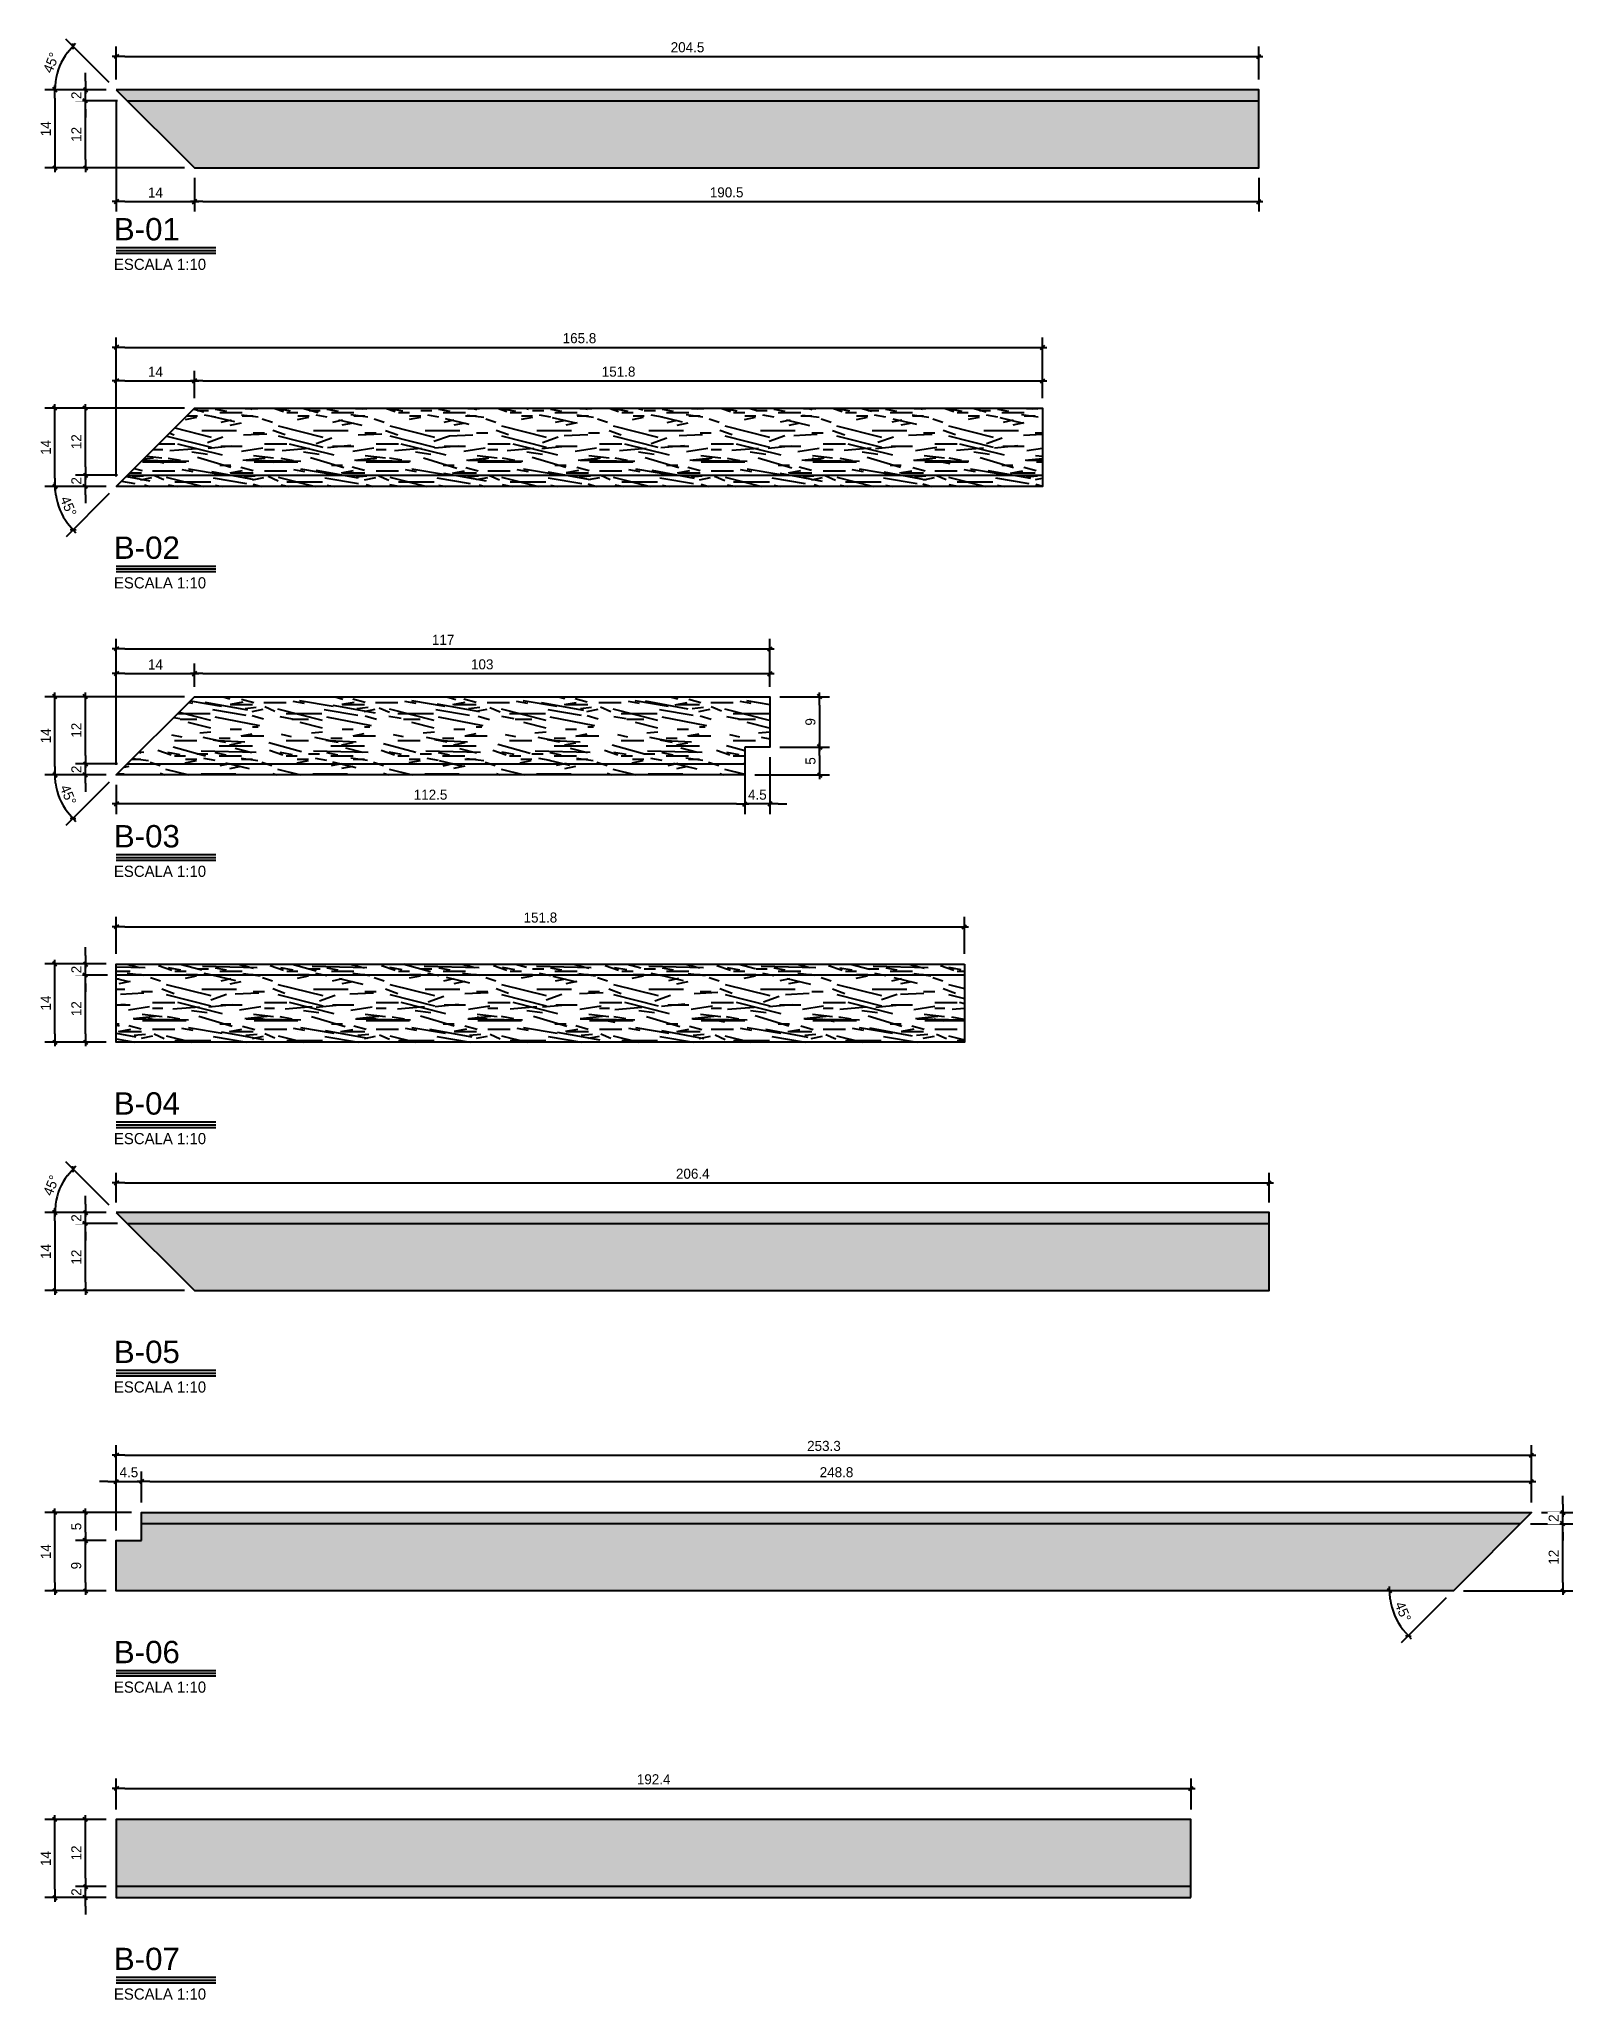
# Model space of a CAD drawing. Header units: millimetres. Extents: x 19458 to 19711, y 4351 to 4752.
# Drawn here: x 19543.18 to 19545.926, y 4509.279 to 4512.789 of the extents above; entities that cross this region are included whole.
import ezdxf
from ezdxf.enums import TextEntityAlignment as Align

# ---------------------------------------------------------------- set-up
doc = ezdxf.new("R2010")
doc.units = ezdxf.units.MM
doc.set_wipeout_variables(frame=1)
for name, color, linetype in [('0 @ 0.1', 7, 'Continuous'), ('BOTAGUAS', 3, 'Continuous'), ('cotas', 1, 'Continuous'), ('cotas @ 0.02', 1, 'Continuous'), ('cotas @ 0.04', 1, 'Continuous'), ('cotas @ 0.05', 1, 'Continuous'), ('cotas @ 0.08', 1, 'Continuous'), ('cotas @ 0.1', 1, 'Continuous'), ('cotas @ 0.12', 1, 'Continuous'), ('cotas @ 0.125', 1, 'Continuous'), ('cotas @ 0.16', 1, 'Continuous'), ('cotas @ 0.2', 1, 'Continuous'), ('cotas @ 0.24', 1, 'Continuous'), ('cotas @ 0.25', 1, 'Continuous'), ('cotas @ 0.33', 1, 'Continuous'), ('cotas @ 0.48', 1, 'Continuous'), ('cotas @ 0.5', 1, 'Continuous'), ('cotas @ 0.64', 1, 'Continuous'), ('cotas @ 0.75', 1, 'Continuous'), ('cotas @ 0.96', 1, 'Continuous'), ('cotas @ 1', 1, 'Continuous'), ('cotas @ 1.2', 1, 'Continuous'), ('cotas @ 1.25', 1, 'Continuous'), ('cotas @ 1.5', 1, 'Continuous'), ('cotas @ 1.92', 1, 'Continuous'), ('cotas @ 10', 1, 'Continuous'), ('cotas @ 10.8', 1, 'Continuous'), ('cotas @ 100', 1, 'Continuous'), ('cotas @ 12', 1, 'Continuous'), ('cotas @ 15.36', 1, 'Continuous'), ('cotas @ 16', 1, 'Continuous'), ('cotas @ 2', 1, 'Continuous'), ('cotas @ 2.4', 1, 'Continuous'), ('cotas @ 2.5', 1, 'Continuous'), ('cotas @ 20', 1, 'Continuous'), ('cotas @ 200', 1, 'Continuous'), ('cotas @ 24', 1, 'Continuous'), ('cotas @ 3.6', 1, 'Continuous'), ('cotas @ 3.84', 1, 'Continuous'), ('cotas @ 30', 1, 'Continuous'), ('cotas @ 300', 1, 'Continuous'), ('cotas @ 36', 1, 'Continuous'), ('cotas @ 4', 1, 'Continuous'), ('cotas @ 4.8', 1, 'Continuous'), ('cotas @ 40', 1, 'Continuous'), ('cotas @ 400', 1, 'Continuous'), ('cotas @ 48', 1, 'Continuous'), ('cotas @ 5', 1, 'Continuous'), ('cotas @ 50', 1, 'Continuous'), ('cotas @ 500', 1, 'Continuous'), ('cotas @ 6', 1, 'Continuous'), ('cotas @ 7.2', 1, 'Continuous'), ('cotas @ 7.68', 1, 'Continuous'), ('cotas @ 8', 1, 'Continuous'), ('cotas @ 8.4', 1, 'Continuous'), ('cotas @ 9.6', 1, 'Continuous'), ('cotas @ 95.9969', 1, 'Continuous'), ('TEXTOS TITULOS @ 0.1', 3, 'Continuous')]:
    doc.layers.add(name, color=color, linetype=linetype)
doc.styles.add('century gothic', font='GOTHIC.TTF')
doc.styles.add('COTAS SMC', font='GOTHIC.TTF')
doc.styles.add('NOTAS', font='GOTHIC.TTF')
doc.styles.add('SMCtitulos', font='sanss___.ttf')
doc.dimstyles.new('ANOTATIVE 100 SMCONSTRUCCIONES', dxfattribs={"dimscale": 0, "dimtxt": 0.18, "dimasz": 0.15, "dimexe": 0.18, "dimexo": 0.09, "dimgap": 0.1, "dimtad": 1, "dimzin": 0, "dimdsep": 46, "dimtxsty": 'century gothic', "dimblk1": 'FLECHA1', "dimblk2": 'FLECHA1', "dimsah": 1, "dimcen": 0.18, "dimdle": 0.075, "dimclrd": 1, "dimclre": 1, "dimclrt": 2, "dimaunit": 1, "dimadec": 0, "dimazin": 0, "dimtfac": 0.75, "dimtix": 1, "dimtmove": 2, "dimatfit": 3, "dimfxl": 0.09, "dimtvp": 1.5, "dimtfill": 1, "dimtolj": 1, "dimtzin": 0, "dimarcsym": 0})
doc.dimstyles.new('ANOTATIVE CM SMCONSTRUCCIONES', dxfattribs={"dimscale": 0, "dimtxt": 0.18, "dimasz": 0.15, "dimexe": 0.18, "dimexo": 0.18, "dimgap": 0.07, "dimtad": 1, "dimdec": 1, "dimlfac": 100, "dimdsep": 46, "dimtxsty": 'century gothic', "dimblk1": 'FLECHA1', "dimblk2": 'FLECHA1', "dimsah": 1, "dimcen": 0.18, "dimdle": 0.075, "dimclrd": 1, "dimclre": 1, "dimclrt": 2, "dimaunit": 1, "dimadec": 0, "dimazin": 2, "dimtfac": 0.75, "dimtdec": 1, "dimtix": 1, "dimtmove": 2, "dimatfit": 3, "dimfxl": 0.09, "dimtvp": 1.5, "dimtfill": 1, "dimtolj": 1, "dimtzin": 0, "dimarcsym": 0})
doc.dimstyles.new('PIES SMCONSTRUCCIONES', dxfattribs={"dimscale": 0, "dimtxt": 0.18, "dimasz": 0.2, "dimexe": 0.18, "dimexo": 0, "dimgap": 0.1, "dimtad": 1, "dimdec": 0, "dimlfac": 39.370079, "dimzin": 0, "dimdsep": 46, "dimlunit": 4, "dimtxsty": 'COTAS SMC', "dimblk1": 'FLECHA1', "dimblk2": 'FLECHA1', "dimsah": 1, "dimcen": 0.2, "dimdle": 0.075, "dimclrd": 1, "dimclre": 1, "dimclrt": 2, "dimaunit": 1, "dimadec": 0, "dimazin": 0, "dimtfac": 0.75, "dimtdec": 0, "dimtix": 1, "dimtmove": 2, "dimatfit": 3, "dimfxl": 0.09, "dimtvp": 1.5, "dimtfill": 1, "dimtolj": 1, "dimtzin": 0, "dimarcsym": 0})
doc.dimstyles.new('PULGADAS SMCONSTRUCCIONES', dxfattribs={"dimscale": 0, "dimtxt": 0.18, "dimasz": 0.125, "dimexe": 0.18, "dimexo": 0, "dimgap": 0.1, "dimtad": 1, "dimdec": 0, "dimlfac": 39.370079, "dimzin": 0, "dimdsep": 46, "dimtxsty": 'COTAS SMC', "dimblk1": 'FLECHA1', "dimblk2": 'FLECHA1', "dimsah": 1, "dimcen": 0.18, "dimdle": 0.075, "dimclrd": 1, "dimclre": 1, "dimclrt": 2, "dimaunit": 1, "dimadec": 0, "dimazin": 0, "dimtfac": 0.75, "dimtdec": 0, "dimtix": 1, "dimtmove": 2, "dimatfit": 3, "dimfxl": 0.09, "dimtvp": 1.5, "dimtfill": 1, "dimtolj": 1, "dimtzin": 0, "dimarcsym": 0})
pattern_1 = [(0, (31.14303, 0.156), (0, 0.2), [0.04, -0.16]), (8.9726, (31.145034, 0.048), (1.200000005876, 0.199999525118), [0.0384708, -3.8086058]), (5.7105, (31.143034, 0.06), (1.800000034755, 0.19999710144), [0.0401996, -1.9697752]), (344.5779, (31.1430343, 0.12), (2.1999999038893, -0.5999974677634), [0.0601664, -5.9564754]), (353.6599, (31.147034, 0.186), (0.200000063208, 4.086e-07), [0.0362216, -1.7748552]), (345.0686, (31.153034, 0.072), (0.799999998317, -0.199999673879), [0.0310484, -3.0737864]), (348.6901, (31.083034, 0.188), (0.2000000583, 7.413e-08), [0.0815844, -0.9382194]), (5.7105, (31.145034, 0.03), (1.800000034755, 0.19999710144), [0.0200998, -1.989875]), (0, (31.14303, 0.114), (0, 0.2), [0.02, -0.18]), (0, (31.10303, 0.138), (0, 0.2), [0.06, -0.14]), (11.3099, (31.143034, 0.168), (0.79999995433, 0.19999948721), [0.020396, -0.9994078]), (2.7263, (31.123034, 0.094), (4.0000000589947, 0.1999992035454), [0.0420476, -4.1627116]), (352.4054, (31.133034, 0.088), (1.599999971597, -0.19999873671), [0.0302654, -2.9962834]), (0, (31.12303, 0.012), (0, 0.2), [0.04, -0.16]), (358.8309, (31.1030343, 0.002), (0.2000000366479, 1.5360345e-07), [0.0980204, -9.70402]), (0, (31.10303, 0.152), (0, 0.2), [0.02, -0.18]), (0, (31.12303, 0.168), (0, 0.2), [0.02, -0.18]), (0, (31.03303, 0.186), (0, 0.2), [0.03, -0.17]), (350.5377, (31.087034, 0.196), (0.200000015444, 7.752e-08), [0.0608276, -1.1557248]), (0, (31.02303, 0.196), (0, 0.2), [0.04, -0.16]), (0, (31.00103, 0.016), (0, 0.2), [0.022, -0.178]), (0, (31.10303, 0.026), (0, 0.2), [0.02, -0.18]), (0, (31.00103, 0.032), (0, 0.2), [0.042, -0.158]), (5.4403, (31.103034, 0.044), (1.9999999402303, 0.199998956714), [0.04219, -4.1768144]), (0, (31.10503, 0.06), (0, 0.2), [0.038, -0.162]), (0, (31.00103, 0.064), (0, 0.2), [0.022, -0.178]), (358.8309, (31.0250343, 0.096), (0.2000000366479, 1.5360345e-07), [0.0980204, -9.70402]), (0, (31.04303, 0.114), (0, 0.2), [0.02, -0.18]), (0, (31.02303, 0.12), (0, 0.2), [0.02, -0.18]), (0, (31.10303, 0.12), (0, 0.2), [0.04, -0.16]), (0, (31.06303, 0.124), (0, 0.2), [0.02, -0.18]), (0, (31.02303, 0.148), (0, 0.2), [0.04, -0.16]), (19.6538, (31.077034, 0.064), (2.200000050424, 0.79999891494), [0.0297322, -2.9434812]), (11.3099, (31.043034, 0.12), (0.79999995433, 0.19999948721), [0.020396, -0.9994078]), (11.3099, (31.123034, 0.11), (0.79999995433, 0.19999948721), [0.020396, -0.9994078]), (5.7105, (31.063034, 0.186), (1.800000034755, 0.19999710144), [0.0200998, -1.989875]), (349.6952, (31.001034, 0.2), (1.199999995396, -0.19999893933), [0.0223606, -2.213707]), (348.6901, (31.023034, 0.016), (0.2000000583, 7.413e-08), [0.020396, -0.9994078]), (90, (31.04303, 0.012), (-0.2, 1e-17), [0, -0.2]), (346.6076, (31.001034, 0.124), (3.400000044994, -0.7999939065965), [0.043174, -4.2742308]), (11.3099, (31.123034, 0.152), (0.79999995433, 0.19999948721), [0.020396, -0.9994078]), (10.3048, (31.123034, 0.026), (0.999999957606, 0.199999208868), [0.0223606, -2.213707]), (348.6901, (31.063034, 0.114), (0.2000000583, 7.413e-08), [0.020396, -0.9994078]), (348.6901, (31.083034, 0.124), (0.2000000583, 7.413e-08), [0.020396, -0.9994078]), (341.5651, (31.001034, 0.104), (0.19999995825, 2.3367e-07), [0.0252982, -0.6071572]), (345.9638, (31.023034, 0.172), (0.19999992115, 2.4875e-07), [0.0824622, -0.7421588]), (343.3008, (31.063034, 0.186), (1.399999991533, -0.39999874641), [0.0626418, -2.025419]), (0, (31.06303, 0.196), (0, 0.2), [0.024, -0.176]), (345.9638, (31.043034, 0.032), (0.19999992115, 2.4875e-07), [0.0824622, -0.7421588]), (345.9638, (31.023034, 0.046), (0.19999992115, 2.4875e-07), [0.0824622, -0.7421588]), (345.9638, (31.023034, 0.064), (0.19999992115, 2.4875e-07), [0.0824622, -0.7421588]), (349.6952, (31.001034, 0.152), (1.199999995396, -0.19999893933), [0.0223606, -2.213707]), (345.9638, (31.063034, 0.148), (0.19999992115, 2.4875e-07), [0.041231, -0.78339]), (349.6952, (31.001034, 0.088), (1.199999995396, -0.19999893933), [0.0223606, -2.213707]), (357.6141, (31.105034, 0.074), (0.199999989185, 2.452822e-07), [0.0480416, -4.756123]), (349.6952, (31.083034, 0.11), (1.199999995396, -0.19999893933), [0.0223606, -2.213707]), (12.5288, (31.105034, 0.106), (0.800000095695, 0.199999860747), [0.018439, -1.8254698]), (349.5626, (31.0010343, 0.078), (2.199999936494, -0.3999970687047), [0.0772788, -7.650591]), (351.8699, (31.077034, 0.064), (0.199999892184, -4.835e-08), [0.0282842, -1.3859292]), (4.7636, (31.023034, 0.084), (2.199999989955, 0.199998289923), [0.0481664, -2.3601524]), (0, (31.07103, 0.088), (0, 0.2), [0.062, -0.138]), (344.7449, (31.001034, 0.178), (0.799999942428, -0.199999664289), [0.0228036, -2.2575472]), (350.5377, (31.043034, 0.012), (0.200000015444, 7.752e-08), [0.0608276, -1.1557248]), (340.0169, (31.001034, 0.054), (0.599999976081, -0.19999986488), [0.0234094, -2.3175304]), (0, (31.16303, 0.172), (0, 0.2), [0.01, -0.19]), (0, (31.16303, 0.084), (0, 0.2), [0.02, -0.18]), (11.3099, (31.163034, 0.012), (0.79999995433, 0.19999948721), [0.020396, -0.9994078]), (0, (31.16503, 0.032), (0, 0.2), [0.036, -0.164]), (343.3008, (31.163034, 0.138), (1.399999991533, -0.39999874641), [0.0208806, -2.0671802]), (348.0207, (31.1650343, 0.096), (3.7999999222511, -0.8002195416064), [0.0368014, -6.7101288]), (90, (31.16303, 0.012), (-0.2, 1e-17), [0, -0.2]), (0, (31.18303, 0.016), (0, 0.2), [0.018, -0.182]), (0, (31.18303, 0.054), (0, 0.2), [0.018, -0.182]), (0, (31.18303, 0.064), (0, 0.2), [0.018, -0.182]), (336.0376, (31.183034, 0.132), (1.400000005486, -0.599997330343), [0.0196978, -1.9500724]), (348.5163, (31.1830343, 0.156), (0.99999999677376, -0.2000310941214), [0.0183676, -13.043105]), (341.5651, (31.183034, 0.084), (0.19999995825, 2.3367e-07), [0.0189736, -0.6134816]), (347.4712, (31.183034, 0.182), (1.000000064082, -0.19999992061), [0.018439, -1.8254698])]

# ---------------------------------------------------------------- blocks, each defined once
blk = doc.blocks.new('B01')
blk.add_wipeout([(19443.983, 4515.7425), (19444.123, 4515.8825), (19444.123, 4517.7875), (19443.983, 4517.7875)]).dxf.layer = 'BOTAGUAS'
at = {"layer": 'BOTAGUAS'}
h = blk.add_hatch(dxfattribs=at)
h.set_pattern_fill('MADERA_03', color=250, scale=0.2, angle=90, pattern_type=2)
h.set_pattern_definition([(90, (-0.156, 0.142), (-0.2, 1e-17), [0.04, -0.16]), (98.9726, (-0.048, 0.144), (-0.199999525118, 1.200000005876), [0.0384708, -3.8086058]), (95.7105, (-0.06, 0.142), (-0.19999710144, 1.800000034755), [0.0401996, -1.9697752]), (74.5779, (-0.12, 0.142), (0.5999974677634, 2.1999999038893), [0.0601664, -5.9564754]), (83.6599, (-0.186, 0.146), (-4.086e-07, 0.200000063208), [0.0362216, -1.7748552]), (75.0686, (-0.072, 0.152), (0.199999673879, 0.799999998317), [0.0310484, -3.0737864]), (78.6901, (-0.188, 0.082), (-7.413e-08, 0.2000000583), [0.0815844, -0.9382194]), (95.7105, (-0.03, 0.144), (-0.19999710144, 1.800000034755), [0.0200998, -1.989875]), (90, (-0.114, 0.142), (-0.2, 1e-17), [0.02, -0.18]), (90, (-0.138, 0.102), (-0.2, 1e-17), [0.06, -0.14]), (101.3099, (-0.168, 0.142), (-0.19999948721, 0.79999995433), [0.020396, -0.9994078]), (92.7263, (-0.094, 0.122), (-0.1999992035454, 4.0000000589947), [0.0420476, -4.1627116]), (82.4054, (-0.088, 0.132), (0.19999873671, 1.599999971597), [0.0302654, -2.9962834]), (90, (-0.012, 0.122), (-0.2, 1e-17), [0.04, -0.16]), (88.8309, (-0.002, 0.102), (-1.5360345e-07, 0.2000000366479), [0.0980204, -9.70402]), (90, (-0.152, 0.102), (-0.2, 1e-17), [0.02, -0.18]), (90, (-0.168, 0.122), (-0.2, 1e-17), [0.02, -0.18]), (90, (-0.186, 0.032), (-0.2, 1e-17), [0.03, -0.17]), (80.5377, (-0.196, 0.086), (-7.752e-08, 0.200000015444), [0.0608276, -1.1557248]), (90, (-0.196, 0.022), (-0.2, 1e-17), [0.04, -0.16]), (90, (-0.016, 1e-18), (-0.2, 1e-17), [0.022, -0.178]), (90, (-0.026, 0.102), (-0.2, 1e-17), [0.02, -0.18]), (90, (-0.032, 2e-18), (-0.2, 1e-17), [0.042, -0.158]), (95.4403, (-0.044, 0.102), (-0.199998956714, 1.9999999402303), [0.04219, -4.1768144]), (90, (-0.06, 0.104), (-0.2, 1e-17), [0.038, -0.162]), (90, (-0.064, 4e-18), (-0.2, 1e-17), [0.022, -0.178]), (88.8309, (-0.096, 0.024), (-1.5360345e-07, 0.2000000366479), [0.0980204, -9.70402]), (90, (-0.114, 0.042), (-0.2, 1e-17), [0.02, -0.18]), (90, (-0.12, 0.022), (-0.2, 1e-17), [0.02, -0.18]), (90, (-0.12, 0.102), (-0.2, 1e-17), [0.04, -0.16]), (90, (-0.124, 0.062), (-0.2, 1e-17), [0.02, -0.18]), (90, (-0.148, 0.022), (-0.2, 1e-17), [0.04, -0.16]), (109.6538, (-0.064, 0.076), (-0.79999891494, 2.200000050424), [0.0297322, -2.9434812]), (101.3099, (-0.12, 0.042), (-0.19999948721, 0.79999995433), [0.020396, -0.9994078]), (101.3099, (-0.11, 0.122), (-0.19999948721, 0.79999995433), [0.020396, -0.9994078]), (95.7105, (-0.186, 0.062), (-0.19999710144, 1.800000034755), [0.0200998, -1.989875]), (79.6952, (-0.2, 1e-17), (0.19999893933, 1.199999995396), [0.0223606, -2.213707]), (78.6901, (-0.016, 0.022), (-7.413e-08, 0.2000000583), [0.020396, -0.9994078]), (180, (-0.012, 0.042), (-2e-17, -0.2), [0, -0.2]), (76.6076, (-0.124, 8e-18), (0.7999939065965, 3.400000044994), [0.043174, -4.2742308]), (101.3099, (-0.152, 0.122), (-0.19999948721, 0.79999995433), [0.020396, -0.9994078]), (100.3048, (-0.026, 0.122), (-0.199999208868, 0.999999957606), [0.0223606, -2.213707]), (78.6901, (-0.114, 0.062), (-7.413e-08, 0.2000000583), [0.020396, -0.9994078]), (78.6901, (-0.124, 0.082), (-7.413e-08, 0.2000000583), [0.020396, -0.9994078]), (71.5651, (-0.104, 6e-18), (-2.3367e-07, 0.19999995825), [0.0252982, -0.6071572]), (75.9638, (-0.172, 0.022), (-2.4875e-07, 0.19999992115), [0.0824622, -0.7421588]), (73.3008, (-0.186, 0.062), (0.39999874641, 1.399999991533), [0.0626418, -2.025419]), (90, (-0.196, 0.062), (-0.2, 1e-17), [0.024, -0.176]), (75.9638, (-0.032, 0.042), (-2.4875e-07, 0.19999992115), [0.0824622, -0.7421588]), (75.9638, (-0.046, 0.022), (-2.4875e-07, 0.19999992115), [0.0824622, -0.7421588]), (75.9638, (-0.064, 0.022), (-2.4875e-07, 0.19999992115), [0.0824622, -0.7421588]), (79.6952, (-0.152, 9e-18), (0.19999893933, 1.199999995396), [0.0223606, -2.213707]), (75.9638, (-0.148, 0.062), (-2.4875e-07, 0.19999992115), [0.041231, -0.78339]), (79.6952, (-0.088, 5e-18), (0.19999893933, 1.199999995396), [0.0223606, -2.213707]), (87.6141, (-0.074, 0.104), (-2.452822e-07, 0.199999989185), [0.0480416, -4.756123]), (79.6952, (-0.11, 0.082), (0.19999893933, 1.199999995396), [0.0223606, -2.213707]), (102.5288, (-0.106, 0.104), (-0.199999860747, 0.800000095695), [0.018439, -1.8254698]), (79.5626, (-0.078, 5e-18), (0.3999970687047, 2.199999936494), [0.0772788, -7.650591]), (81.8699, (-0.064, 0.076), (4.835e-08, 0.199999892184), [0.0282842, -1.3859292]), (94.7636, (-0.084, 0.022), (-0.199998289923, 2.199999989955), [0.0481664, -2.3601524]), (90, (-0.088, 0.07), (-0.2, 1e-17), [0.062, -0.138]), (74.7449, (-0.178, 1e-17), (0.199999664289, 0.799999942428), [0.0228036, -2.2575472]), (80.5377, (-0.012, 0.042), (-7.752e-08, 0.200000015444), [0.0608276, -1.1557248]), (70.0169, (-0.054, 3e-18), (0.19999986488, 0.599999976081), [0.0234094, -2.3175304]), (90, (-0.172, 0.162), (-0.2, 1e-17), [0.01, -0.19]), (90, (-0.084, 0.162), (-0.2, 1e-17), [0.02, -0.18]), (101.3099, (-0.012, 0.162), (-0.19999948721, 0.79999995433), [0.020396, -0.9994078]), (90, (-0.032, 0.164), (-0.2, 1e-17), [0.036, -0.164]), (73.3008, (-0.138, 0.162), (0.39999874641, 1.399999991533), [0.0208806, -2.0671802]), (78.0207, (-0.096, 0.164), (0.8002195416064, 3.7999999222511), [0.0368014, -6.7101288]), (180, (-0.012, 0.162), (-2e-17, -0.2), [0, -0.2]), (90, (-0.016, 0.182), (-0.2, 1e-17), [0.018, -0.182]), (90, (-0.054, 0.182), (-0.2, 1e-17), [0.018, -0.182]), (90, (-0.064, 0.182), (-0.2, 1e-17), [0.018, -0.182]), (66.0376, (-0.132, 0.182), (0.599997330343, 1.400000005486), [0.0196978, -1.9500724]), (78.5163, (-0.156, 0.182), (0.2000310941214, 0.99999999677376), [0.0183676, -13.043105]), (71.5651, (-0.084, 0.182), (-2.3367e-07, 0.19999995825), [0.0189736, -0.6134816]), (77.4712, (-0.182, 0.182), (0.19999992061, 1.000000064082), [0.018439, -1.8254698])])
h.paths.add_polyline_path([(19443.983, 4515.7425), (19444.123, 4515.8825), (19444.123, 4517.7875), (19443.983, 4517.7875)])
blk.add_line((19444.003, 4515.7625), (19444.003, 4517.7875), dxfattribs=at)
blk.add_lwpolyline([(19443.983, 4515.7425), (19444.123, 4515.8825), (19444.123, 4517.7875), (19443.983, 4517.7875)], close=True, dxfattribs=at)
blk = doc.blocks.new('B02')
blk.add_wipeout([(19443.983, 4515.7425), (19444.123, 4515.8825), (19445.6411, 4515.8825), (19445.6411, 4515.7425)]).dxf.layer = 'BOTAGUAS'
at = {"layer": 'BOTAGUAS'}
h = blk.add_hatch(dxfattribs=at)
h.set_pattern_fill('MADERA_03', color=250, scale=0.2, pattern_type=2)
h.set_pattern_definition(pattern_1)
h.paths.add_polyline_path([(19443.983, 4515.7425), (19444.123, 4515.8825), (19445.6411, 4515.8825), (19445.6411, 4515.7425)])
blk.add_line((19444.003, 4515.7625), (19445.6411, 4515.7625), dxfattribs=at)
blk.add_lwpolyline([(19443.983, 4515.7425), (19444.123, 4515.8825), (19445.6411, 4515.8825), (19445.6411, 4515.7425)], close=True, dxfattribs=at)
blk = doc.blocks.new('B03')
blk.add_wipeout([(19447.2492, 4516.8675), (19447.2992, 4516.8675), (19447.2992, 4515.7425), (19447.1592, 4515.8825), (19447.1592, 4516.9125), (19447.2492, 4516.9125)]).dxf.layer = 'BOTAGUAS'
at = {"layer": 'BOTAGUAS'}
h = blk.add_hatch(dxfattribs=at)
h.set_pattern_fill('MADERA_03', color=250, scale=0.2, angle=90, pattern_type=2)
h.set_pattern_definition([(90, (12.65866, 0.142), (-0.2, 1e-17), [0.04, -0.16]), (98.9726, (12.766661, 0.144), (-0.199999525118, 1.200000005876), [0.0384708, -3.8086058]), (95.7105, (12.754661, 0.142), (-0.19999710144, 1.800000034755), [0.0401996, -1.9697752]), (74.5779, (12.694661, 0.142), (0.5999974677634, 2.1999999038893), [0.0601664, -5.9564754]), (83.6599, (12.62866, 0.146), (-4.086e-07, 0.200000063208), [0.0362216, -1.7748552]), (75.0686, (12.742661, 0.152), (0.199999673879, 0.799999998317), [0.0310484, -3.0737864]), (78.6901, (12.62666, 0.082), (-7.413e-08, 0.2000000583), [0.0815844, -0.9382194]), (95.7105, (12.784661, 0.144), (-0.19999710144, 1.800000034755), [0.0200998, -1.989875]), (90, (12.70066, 0.142), (-0.2, 1e-17), [0.02, -0.18]), (90, (12.67666, 0.102), (-0.2, 1e-17), [0.06, -0.14]), (101.3099, (12.64666, 0.142), (-0.19999948721, 0.79999995433), [0.020396, -0.9994078]), (92.7263, (12.720661, 0.122), (-0.1999992035454, 4.0000000589947), [0.0420476, -4.1627116]), (82.4054, (12.726661, 0.132), (0.19999873671, 1.599999971597), [0.0302654, -2.9962834]), (90, (12.80266, 0.122), (-0.2, 1e-17), [0.04, -0.16]), (88.8309, (12.812661, 0.102), (-1.5360345e-07, 0.2000000366479), [0.0980204, -9.70402]), (90, (12.66266, 0.102), (-0.2, 1e-17), [0.02, -0.18]), (90, (12.64666, 0.122), (-0.2, 1e-17), [0.02, -0.18]), (90, (12.62866, 0.032), (-0.2, 1e-17), [0.03, -0.17]), (80.5377, (12.61866, 0.086), (-7.752e-08, 0.200000015444), [0.0608276, -1.1557248]), (90, (12.61866, 0.022), (-0.2, 1e-17), [0.04, -0.16]), (90, (12.79866, 1e-18), (-0.2, 1e-17), [0.022, -0.178]), (90, (12.78866, 0.102), (-0.2, 1e-17), [0.02, -0.18]), (90, (12.78266, 2e-18), (-0.2, 1e-17), [0.042, -0.158]), (95.4403, (12.770661, 0.102), (-0.199998956714, 1.9999999402303), [0.04219, -4.1768144]), (90, (12.75466, 0.104), (-0.2, 1e-17), [0.038, -0.162]), (90, (12.75066, 4e-18), (-0.2, 1e-17), [0.022, -0.178]), (88.8309, (12.718661, 0.024), (-1.5360345e-07, 0.2000000366479), [0.0980204, -9.70402]), (90, (12.70066, 0.042), (-0.2, 1e-17), [0.02, -0.18]), (90, (12.69466, 0.022), (-0.2, 1e-17), [0.02, -0.18]), (90, (12.69466, 0.102), (-0.2, 1e-17), [0.04, -0.16]), (90, (12.69066, 0.062), (-0.2, 1e-17), [0.02, -0.18]), (90, (12.66666, 0.022), (-0.2, 1e-17), [0.04, -0.16]), (109.6538, (12.750661, 0.076), (-0.79999891494, 2.200000050424), [0.0297322, -2.9434812]), (101.3099, (12.69466, 0.042), (-0.19999948721, 0.79999995433), [0.020396, -0.9994078]), (101.3099, (12.70466, 0.122), (-0.19999948721, 0.79999995433), [0.020396, -0.9994078]), (95.7105, (12.628661, 0.062), (-0.19999710144, 1.800000034755), [0.0200998, -1.989875]), (79.6952, (12.614661, 1e-17), (0.19999893933, 1.199999995396), [0.0223606, -2.213707]), (78.6901, (12.79866, 0.022), (-7.413e-08, 0.2000000583), [0.020396, -0.9994078]), (180, (12.80266, 0.042), (-2e-17, -0.2), [0, -0.2]), (76.6076, (12.690661, 8e-18), (0.7999939065965, 3.400000044994), [0.043174, -4.2742308]), (101.3099, (12.66266, 0.122), (-0.19999948721, 0.79999995433), [0.020396, -0.9994078]), (100.3048, (12.788661, 0.122), (-0.199999208868, 0.999999957606), [0.0223606, -2.213707]), (78.6901, (12.70066, 0.062), (-7.413e-08, 0.2000000583), [0.020396, -0.9994078]), (78.6901, (12.69066, 0.082), (-7.413e-08, 0.2000000583), [0.020396, -0.9994078]), (71.5651, (12.71066, 6e-18), (-2.3367e-07, 0.19999995825), [0.0252982, -0.6071572]), (75.9638, (12.64266, 0.022), (-2.4875e-07, 0.19999992115), [0.0824622, -0.7421588]), (73.3008, (12.628661, 0.062), (0.39999874641, 1.399999991533), [0.0626418, -2.025419]), (90, (12.61866, 0.062), (-0.2, 1e-17), [0.024, -0.176]), (75.9638, (12.78266, 0.042), (-2.4875e-07, 0.19999992115), [0.0824622, -0.7421588]), (75.9638, (12.76866, 0.022), (-2.4875e-07, 0.19999992115), [0.0824622, -0.7421588]), (75.9638, (12.75066, 0.022), (-2.4875e-07, 0.19999992115), [0.0824622, -0.7421588]), (79.6952, (12.662661, 9e-18), (0.19999893933, 1.199999995396), [0.0223606, -2.213707]), (75.9638, (12.66666, 0.062), (-2.4875e-07, 0.19999992115), [0.041231, -0.78339]), (79.6952, (12.726661, 5e-18), (0.19999893933, 1.199999995396), [0.0223606, -2.213707]), (87.6141, (12.740661, 0.104), (-2.452822e-07, 0.199999989185), [0.0480416, -4.756123]), (79.6952, (12.704661, 0.082), (0.19999893933, 1.199999995396), [0.0223606, -2.213707]), (102.5288, (12.70866, 0.104), (-0.199999860747, 0.800000095695), [0.018439, -1.8254698]), (79.5626, (12.736661, 5e-18), (0.3999970687047, 2.199999936494), [0.0772788, -7.650591]), (81.8699, (12.75066, 0.076), (4.835e-08, 0.199999892184), [0.0282842, -1.3859292]), (94.7636, (12.730661, 0.022), (-0.199998289923, 2.199999989955), [0.0481664, -2.3601524]), (90, (12.72666, 0.07), (-0.2, 1e-17), [0.062, -0.138]), (74.7449, (12.636661, 1e-17), (0.199999664289, 0.799999942428), [0.0228036, -2.2575472]), (80.5377, (12.80266, 0.042), (-7.752e-08, 0.200000015444), [0.0608276, -1.1557248]), (70.0169, (12.760661, 3e-18), (0.19999986488, 0.599999976081), [0.0234094, -2.3175304]), (90, (12.64266, 0.162), (-0.2, 1e-17), [0.01, -0.19]), (90, (12.73066, 0.162), (-0.2, 1e-17), [0.02, -0.18]), (101.3099, (12.80266, 0.162), (-0.19999948721, 0.79999995433), [0.020396, -0.9994078]), (90, (12.78266, 0.164), (-0.2, 1e-17), [0.036, -0.164]), (73.3008, (12.676661, 0.162), (0.39999874641, 1.399999991533), [0.0208806, -2.0671802]), (78.0207, (12.718661, 0.164), (0.8002195416064, 3.7999999222511), [0.0368014, -6.7101288]), (180, (12.80266, 0.162), (-2e-17, -0.2), [0, -0.2]), (90, (12.79866, 0.182), (-0.2, 1e-17), [0.018, -0.182]), (90, (12.76066, 0.182), (-0.2, 1e-17), [0.018, -0.182]), (90, (12.75066, 0.182), (-0.2, 1e-17), [0.018, -0.182]), (66.0376, (12.682661, 0.182), (0.599997330343, 1.400000005486), [0.0196978, -1.9500724]), (78.5163, (12.658661, 0.182), (0.2000310941214, 0.99999999677376), [0.0183676, -13.043105]), (71.5651, (12.73066, 0.182), (-2.3367e-07, 0.19999995825), [0.0189736, -0.6134816]), (77.4712, (12.63266, 0.182), (0.19999992061, 1.000000064082), [0.018439, -1.8254698])])
h.paths.add_polyline_path([(19447.2492, 4516.8675), (19447.2992, 4516.8675), (19447.2992, 4515.7425), (19447.1592, 4515.8825), (19447.1592, 4516.9125), (19447.2492, 4516.9125)])
blk.add_line((19447.2792, 4515.7625), (19447.2792, 4516.8675), dxfattribs=at)
blk.add_lwpolyline([(19447.2492, 4516.8675), (19447.2992, 4516.8675), (19447.2992, 4515.7425), (19447.1592, 4515.8825), (19447.1592, 4516.9125), (19447.2492, 4516.9125)], close=True, dxfattribs=at)
blk = doc.blocks.new('B05')
blk.add_wipeout([(19447.1592, 4519.8325), (19447.1592, 4519.6925), (19445.6411, 4519.6925), (19445.6411, 4519.8325)]).dxf.layer = 'BOTAGUAS'
at = {"layer": 'BOTAGUAS'}
h = blk.add_hatch(dxfattribs=at)
h.set_pattern_fill('MADERA_03', color=250, scale=0.2, pattern_type=2)
h.set_pattern_definition(pattern_1)
h.paths.add_polyline_path([(19447.1592, 4519.8325), (19447.1592, 4519.6925), (19445.6411, 4519.6925), (19445.6411, 4519.8325)])
blk.add_line((19447.1592, 4519.8125), (19445.6411, 4519.8125), dxfattribs=at)
blk.add_lwpolyline([(19447.1592, 4519.8325), (19447.1592, 4519.6925), (19445.6411, 4519.6925), (19445.6411, 4519.8325)], close=True, dxfattribs=at)
blk = doc.blocks.new('*U259')
at = {"color": 2}
blk.add_line((0, 0.052), (1.782, 0.052), dxfattribs=at)
at = {"color": 250}
blk.add_line((0, 0), (1.782, 0), dxfattribs=at)
at = {"color": 7}
blk.add_line((0, -0.047), (1.782, -0.047), dxfattribs=at)
at = {"color": 0, "linetype": 'ByBlock', "lineweight": -2, "style": 'NOTAS'}
for tag, p in [('1TITLE', (0.027, 1.014)), ('2TITLE', (-0.043, 0.181))]:
    blk.add_attdef(tag, p, '', height=0.3, dxfattribs=at)
blk.add_attdef('SCALE', text='', height=0.18, dxfattribs=at).set_placement((-0.043, -0.148), align=Align.TOP_LEFT)
blk = doc.blocks.new('B06')
blk.add_wipeout([(19478.2746, 4522.2709), (19478.1346, 4522.1309), (19476.2108, 4522.1309), (19476.2108, 4522.2709)]).dxf.layer = 'BOTAGUAS'
at = {"layer": 'BOTAGUAS'}
h = blk.add_hatch(dxfattribs=at)
h.set_pattern_fill('MADERA_03', color=250, scale=0.2, pattern_type=2)
h.set_pattern_definition([(0, (27.61118, 0.44035), (0, 0.2), [0.04, -0.16]), (8.9726, (27.613184, 0.332352), (1.200000005876, 0.199999525118), [0.0384708, -3.8086058]), (5.7105, (27.611184, 0.344352), (1.800000034755, 0.19999710144), [0.0401996, -1.9697752]), (344.5779, (27.6111844, 0.4043515), (2.1999999038893, -0.5999974677634), [0.0601664, -5.9564754]), (353.6599, (27.615184, 0.470352), (0.200000063208, 4.086e-07), [0.0362216, -1.7748552]), (345.0686, (27.621184, 0.356352), (0.799999998317, -0.199999673879), [0.0310484, -3.0737864]), (348.6901, (27.551184, 0.47235), (0.2000000583, 7.413e-08), [0.0815844, -0.9382194]), (5.7105, (27.613184, 0.314352), (1.800000034755, 0.19999710144), [0.0200998, -1.989875]), (0, (27.61118, 0.39835), (0, 0.2), [0.02, -0.18]), (0, (27.57118, 0.42235), (0, 0.2), [0.06, -0.14]), (11.3099, (27.611184, 0.45235), (0.79999995433, 0.19999948721), [0.020396, -0.9994078]), (2.7263, (27.591184, 0.3783515), (4.0000000589947, 0.1999992035454), [0.0420476, -4.1627116]), (352.4054, (27.601184, 0.372352), (1.599999971597, -0.19999873671), [0.0302654, -2.9962834]), (0, (27.59118, 0.29635), (0, 0.2), [0.04, -0.16]), (358.8309, (27.5711844, 0.2863515), (0.2000000366479, 1.5360345e-07), [0.0980204, -9.70402]), (0, (27.57118, 0.43635), (0, 0.2), [0.02, -0.18]), (0, (27.59118, 0.45235), (0, 0.2), [0.02, -0.18]), (0, (27.50118, 0.47035), (0, 0.2), [0.03, -0.17]), (350.5377, (27.555184, 0.48035), (0.200000015444, 7.752e-08), [0.0608276, -1.1557248]), (0, (27.49118, 0.48035), (0, 0.2), [0.04, -0.16]), (0, (27.46918, 0.30035), (0, 0.2), [0.022, -0.178]), (0, (27.57118, 0.31035), (0, 0.2), [0.02, -0.18]), (0, (27.46918, 0.31635), (0, 0.2), [0.042, -0.158]), (5.4403, (27.571184, 0.3283515), (1.9999999402303, 0.199998956714), [0.04219, -4.1768144]), (0, (27.57318, 0.34435), (0, 0.2), [0.038, -0.162]), (0, (27.46918, 0.34835), (0, 0.2), [0.022, -0.178]), (358.8309, (27.4931844, 0.3803515), (0.2000000366479, 1.5360345e-07), [0.0980204, -9.70402]), (0, (27.51118, 0.39835), (0, 0.2), [0.02, -0.18]), (0, (27.49118, 0.40435), (0, 0.2), [0.02, -0.18]), (0, (27.57118, 0.40435), (0, 0.2), [0.04, -0.16]), (0, (27.53118, 0.40835), (0, 0.2), [0.02, -0.18]), (0, (27.49118, 0.43235), (0, 0.2), [0.04, -0.16]), (19.6538, (27.545184, 0.348352), (2.200000050424, 0.79999891494), [0.0297322, -2.9434812]), (11.3099, (27.511184, 0.40435), (0.79999995433, 0.19999948721), [0.020396, -0.9994078]), (11.3099, (27.591184, 0.39435), (0.79999995433, 0.19999948721), [0.020396, -0.9994078]), (5.7105, (27.531184, 0.470352), (1.800000034755, 0.19999710144), [0.0200998, -1.989875]), (349.6952, (27.469184, 0.484352), (1.199999995396, -0.19999893933), [0.0223606, -2.213707]), (348.6901, (27.491184, 0.30035), (0.2000000583, 7.413e-08), [0.020396, -0.9994078]), (90, (27.51118, 0.29635), (-0.2, 1e-17), [0, -0.2]), (346.6076, (27.469184, 0.4083515), (3.400000044994, -0.7999939065965), [0.043174, -4.2742308]), (11.3099, (27.591184, 0.43635), (0.79999995433, 0.19999948721), [0.020396, -0.9994078]), (10.3048, (27.591184, 0.310352), (0.999999957606, 0.199999208868), [0.0223606, -2.213707]), (348.6901, (27.531184, 0.39835), (0.2000000583, 7.413e-08), [0.020396, -0.9994078]), (348.6901, (27.551184, 0.40835), (0.2000000583, 7.413e-08), [0.020396, -0.9994078]), (341.5651, (27.469184, 0.38835), (0.19999995825, 2.3367e-07), [0.0252982, -0.6071572]), (345.9638, (27.491184, 0.45635), (0.19999992115, 2.4875e-07), [0.0824622, -0.7421588]), (343.3008, (27.531184, 0.470352), (1.399999991533, -0.39999874641), [0.0626418, -2.025419]), (0, (27.53118, 0.48035), (0, 0.2), [0.024, -0.176]), (345.9638, (27.511184, 0.31635), (0.19999992115, 2.4875e-07), [0.0824622, -0.7421588]), (345.9638, (27.491184, 0.33035), (0.19999992115, 2.4875e-07), [0.0824622, -0.7421588]), (345.9638, (27.491184, 0.34835), (0.19999992115, 2.4875e-07), [0.0824622, -0.7421588]), (349.6952, (27.469184, 0.436352), (1.199999995396, -0.19999893933), [0.0223606, -2.213707]), (345.9638, (27.531184, 0.43235), (0.19999992115, 2.4875e-07), [0.041231, -0.78339]), (349.6952, (27.469184, 0.372352), (1.199999995396, -0.19999893933), [0.0223606, -2.213707]), (357.6141, (27.573184, 0.3583515), (0.199999989185, 2.452822e-07), [0.0480416, -4.756123]), (349.6952, (27.551184, 0.394352), (1.199999995396, -0.19999893933), [0.0223606, -2.213707]), (12.5288, (27.573184, 0.390352), (0.800000095695, 0.199999860747), [0.018439, -1.8254698]), (349.5626, (27.4691844, 0.3623515), (2.199999936494, -0.3999970687047), [0.0772788, -7.650591]), (351.8699, (27.545184, 0.348352), (0.199999892184, -4.835e-08), [0.0282842, -1.3859292]), (4.7636, (27.491184, 0.368352), (2.199999989955, 0.199998289923), [0.0481664, -2.3601524]), (0, (27.53918, 0.37235), (0, 0.2), [0.062, -0.138]), (344.7449, (27.469184, 0.462352), (0.799999942428, -0.199999664289), [0.0228036, -2.2575472]), (350.5377, (27.511184, 0.29635), (0.200000015444, 7.752e-08), [0.0608276, -1.1557248]), (340.0169, (27.469184, 0.338352), (0.599999976081, -0.19999986488), [0.0234094, -2.3175304]), (0, (27.63118, 0.45635), (0, 0.2), [0.01, -0.19]), (0, (27.63118, 0.36835), (0, 0.2), [0.02, -0.18]), (11.3099, (27.631184, 0.29635), (0.79999995433, 0.19999948721), [0.020396, -0.9994078]), (0, (27.63318, 0.31635), (0, 0.2), [0.036, -0.164]), (343.3008, (27.631184, 0.422352), (1.399999991533, -0.39999874641), [0.0208806, -2.0671802]), (348.0207, (27.6331844, 0.3803515), (3.7999999222511, -0.8002195416064), [0.0368014, -6.7101288]), (90, (27.63118, 0.29635), (-0.2, 1e-17), [0, -0.2]), (0, (27.65118, 0.30035), (0, 0.2), [0.018, -0.182]), (0, (27.65118, 0.33835), (0, 0.2), [0.018, -0.182]), (0, (27.65118, 0.34835), (0, 0.2), [0.018, -0.182]), (336.0376, (27.651184, 0.416352), (1.400000005486, -0.599997330343), [0.0196978, -1.9500724]), (348.5163, (27.6511844, 0.4403515), (0.99999999677376, -0.2000310941214), [0.0183676, -13.043105]), (341.5651, (27.651184, 0.36835), (0.19999995825, 2.3367e-07), [0.0189736, -0.6134816]), (347.4712, (27.651184, 0.466352), (1.000000064082, -0.19999992061), [0.018439, -1.8254698])])
h.paths.add_polyline_path([(19478.2746, 4522.2709), (19478.1346, 4522.1309), (19476.2108, 4522.1309), (19476.2108, 4522.2709)])
blk.add_line((19478.2546, 4522.2509), (19476.2108, 4522.2509), dxfattribs=at)
blk.add_lwpolyline([(19478.2746, 4522.2709), (19478.1346, 4522.1309), (19476.2108, 4522.1309), (19476.2108, 4522.2709)], close=True, dxfattribs=at)
blk = doc.blocks.new('B07')
blk.add_wipeout([(19478.2246, 4519.7825), (19478.2746, 4519.7825), (19478.2746, 4522.2709), (19478.1346, 4522.1309), (19478.1346, 4519.7375), (19478.2246, 4519.7375)]).dxf.layer = 'BOTAGUAS'
at = {"layer": 'BOTAGUAS'}
h = blk.add_hatch(dxfattribs=at)
h.set_pattern_fill('MADERA_03', color=250, scale=0.2, angle=90, pattern_type=2)
h.set_pattern_definition([(90, (-0.156, 0.142), (-0.2, 1e-17), [0.04, -0.16]), (98.9726, (-0.048, 0.144), (-0.199999525118, 1.200000005876), [0.0384708, -3.8086058]), (95.7105, (-0.06, 0.142), (-0.19999710144, 1.800000034755), [0.0401996, -1.9697752]), (74.5779, (-0.12, 0.142), (0.5999974677634, 2.1999999038893), [0.0601664, -5.9564754]), (83.6599, (-0.186, 0.146), (-4.086e-07, 0.200000063208), [0.0362216, -1.7748552]), (75.0686, (-0.072, 0.152), (0.199999673879, 0.799999998317), [0.0310484, -3.0737864]), (78.6901, (-0.188, 0.082), (-7.413e-08, 0.2000000583), [0.0815844, -0.9382194]), (95.7105, (-0.03, 0.144), (-0.19999710144, 1.800000034755), [0.0200998, -1.989875]), (90, (-0.114, 0.142), (-0.2, 1e-17), [0.02, -0.18]), (90, (-0.138, 0.102), (-0.2, 1e-17), [0.06, -0.14]), (101.3099, (-0.168, 0.142), (-0.19999948721, 0.79999995433), [0.020396, -0.9994078]), (92.7263, (-0.094, 0.122), (-0.1999992035454, 4.0000000589947), [0.0420476, -4.1627116]), (82.4054, (-0.088, 0.132), (0.19999873671, 1.599999971597), [0.0302654, -2.9962834]), (90, (-0.012, 0.122), (-0.2, 1e-17), [0.04, -0.16]), (88.8309, (-0.002, 0.102), (-1.5360345e-07, 0.2000000366479), [0.0980204, -9.70402]), (90, (-0.152, 0.102), (-0.2, 1e-17), [0.02, -0.18]), (90, (-0.168, 0.122), (-0.2, 1e-17), [0.02, -0.18]), (90, (-0.186, 0.032), (-0.2, 1e-17), [0.03, -0.17]), (80.5377, (-0.196, 0.086), (-7.752e-08, 0.200000015444), [0.0608276, -1.1557248]), (90, (-0.196, 0.022), (-0.2, 1e-17), [0.04, -0.16]), (90, (-0.016, 1e-18), (-0.2, 1e-17), [0.022, -0.178]), (90, (-0.026, 0.102), (-0.2, 1e-17), [0.02, -0.18]), (90, (-0.032, 2e-18), (-0.2, 1e-17), [0.042, -0.158]), (95.4403, (-0.044, 0.102), (-0.199998956714, 1.9999999402303), [0.04219, -4.1768144]), (90, (-0.06, 0.104), (-0.2, 1e-17), [0.038, -0.162]), (90, (-0.064, 4e-18), (-0.2, 1e-17), [0.022, -0.178]), (88.8309, (-0.096, 0.024), (-1.5360345e-07, 0.2000000366479), [0.0980204, -9.70402]), (90, (-0.114, 0.042), (-0.2, 1e-17), [0.02, -0.18]), (90, (-0.12, 0.022), (-0.2, 1e-17), [0.02, -0.18]), (90, (-0.12, 0.102), (-0.2, 1e-17), [0.04, -0.16]), (90, (-0.124, 0.062), (-0.2, 1e-17), [0.02, -0.18]), (90, (-0.148, 0.022), (-0.2, 1e-17), [0.04, -0.16]), (109.6538, (-0.064, 0.076), (-0.79999891494, 2.200000050424), [0.0297322, -2.9434812]), (101.3099, (-0.12, 0.042), (-0.19999948721, 0.79999995433), [0.020396, -0.9994078]), (101.3099, (-0.11, 0.122), (-0.19999948721, 0.79999995433), [0.020396, -0.9994078]), (95.7105, (-0.186, 0.062), (-0.19999710144, 1.800000034755), [0.0200998, -1.989875]), (79.6952, (-0.2, 1e-17), (0.19999893933, 1.199999995396), [0.0223606, -2.213707]), (78.6901, (-0.016, 0.022), (-7.413e-08, 0.2000000583), [0.020396, -0.9994078]), (180, (-0.012, 0.042), (-2e-17, -0.2), [0, -0.2]), (76.6076, (-0.124, 8e-18), (0.7999939065965, 3.400000044994), [0.043174, -4.2742308]), (101.3099, (-0.152, 0.122), (-0.19999948721, 0.79999995433), [0.020396, -0.9994078]), (100.3048, (-0.026, 0.122), (-0.199999208868, 0.999999957606), [0.0223606, -2.213707]), (78.6901, (-0.114, 0.062), (-7.413e-08, 0.2000000583), [0.020396, -0.9994078]), (78.6901, (-0.124, 0.082), (-7.413e-08, 0.2000000583), [0.020396, -0.9994078]), (71.5651, (-0.104, 6e-18), (-2.3367e-07, 0.19999995825), [0.0252982, -0.6071572]), (75.9638, (-0.172, 0.022), (-2.4875e-07, 0.19999992115), [0.0824622, -0.7421588]), (73.3008, (-0.186, 0.062), (0.39999874641, 1.399999991533), [0.0626418, -2.025419]), (90, (-0.196, 0.062), (-0.2, 1e-17), [0.024, -0.176]), (75.9638, (-0.032, 0.042), (-2.4875e-07, 0.19999992115), [0.0824622, -0.7421588]), (75.9638, (-0.046, 0.022), (-2.4875e-07, 0.19999992115), [0.0824622, -0.7421588]), (75.9638, (-0.064, 0.022), (-2.4875e-07, 0.19999992115), [0.0824622, -0.7421588]), (79.6952, (-0.152, 9e-18), (0.19999893933, 1.199999995396), [0.0223606, -2.213707]), (75.9638, (-0.148, 0.062), (-2.4875e-07, 0.19999992115), [0.041231, -0.78339]), (79.6952, (-0.088, 5e-18), (0.19999893933, 1.199999995396), [0.0223606, -2.213707]), (87.6141, (-0.074, 0.104), (-2.452822e-07, 0.199999989185), [0.0480416, -4.756123]), (79.6952, (-0.11, 0.082), (0.19999893933, 1.199999995396), [0.0223606, -2.213707]), (102.5288, (-0.106, 0.104), (-0.199999860747, 0.800000095695), [0.018439, -1.8254698]), (79.5626, (-0.078, 5e-18), (0.3999970687047, 2.199999936494), [0.0772788, -7.650591]), (81.8699, (-0.064, 0.076), (4.835e-08, 0.199999892184), [0.0282842, -1.3859292]), (94.7636, (-0.084, 0.022), (-0.199998289923, 2.199999989955), [0.0481664, -2.3601524]), (90, (-0.088, 0.07), (-0.2, 1e-17), [0.062, -0.138]), (74.7449, (-0.178, 1e-17), (0.199999664289, 0.799999942428), [0.0228036, -2.2575472]), (80.5377, (-0.012, 0.042), (-7.752e-08, 0.200000015444), [0.0608276, -1.1557248]), (70.0169, (-0.054, 3e-18), (0.19999986488, 0.599999976081), [0.0234094, -2.3175304]), (90, (-0.172, 0.162), (-0.2, 1e-17), [0.01, -0.19]), (90, (-0.084, 0.162), (-0.2, 1e-17), [0.02, -0.18]), (101.3099, (-0.012, 0.162), (-0.19999948721, 0.79999995433), [0.020396, -0.9994078]), (90, (-0.032, 0.164), (-0.2, 1e-17), [0.036, -0.164]), (73.3008, (-0.138, 0.162), (0.39999874641, 1.399999991533), [0.0208806, -2.0671802]), (78.0207, (-0.096, 0.164), (0.8002195416064, 3.7999999222511), [0.0368014, -6.7101288]), (180, (-0.012, 0.162), (-2e-17, -0.2), [0, -0.2]), (90, (-0.016, 0.182), (-0.2, 1e-17), [0.018, -0.182]), (90, (-0.054, 0.182), (-0.2, 1e-17), [0.018, -0.182]), (90, (-0.064, 0.182), (-0.2, 1e-17), [0.018, -0.182]), (66.0376, (-0.132, 0.182), (0.599997330343, 1.400000005486), [0.0196978, -1.9500724]), (78.5163, (-0.156, 0.182), (0.2000310941214, 0.99999999677376), [0.0183676, -13.043105]), (71.5651, (-0.084, 0.182), (-2.3367e-07, 0.19999995825), [0.0189736, -0.6134816]), (77.4712, (-0.182, 0.182), (0.19999992061, 1.000000064082), [0.018439, -1.8254698])])
h.paths.add_polyline_path([(19478.2246, 4519.7825), (19478.2746, 4519.7825), (19478.2746, 4522.2709), (19478.1346, 4522.1309), (19478.1346, 4519.7375), (19478.2246, 4519.7375)])
blk.add_line((19478.2546, 4522.2509), (19478.2546, 4519.7825), dxfattribs=at)
blk.add_lwpolyline([(19478.2246, 4519.7825), (19478.2746, 4519.7825), (19478.2746, 4522.2709), (19478.1346, 4522.1309), (19478.1346, 4519.7375), (19478.2246, 4519.7375)], close=True, dxfattribs=at)
blk = doc.blocks.new('B08')
blk.add_wipeout([(19476.2108, 4516.8175), (19476.2108, 4516.9575), (19474.2871, 4516.9575), (19474.2871, 4516.8175)]).dxf.layer = 'BOTAGUAS'
at = {"layer": 'BOTAGUAS'}
h = blk.add_hatch(dxfattribs=at)
h.set_pattern_fill('MADERA_03', color=250, scale=0.2, pattern_type=2)
h.set_pattern_definition(pattern_1)
h.paths.add_polyline_path([(19476.2108, 4516.8175), (19476.2108, 4516.9575), (19474.2871, 4516.9575), (19474.2871, 4516.8175)])
blk.add_line((19476.2108, 4516.8375), (19474.2871, 4516.8375), dxfattribs=at)
blk.add_lwpolyline([(19476.2108, 4516.8175), (19476.2108, 4516.9575), (19474.2871, 4516.9575), (19474.2871, 4516.8175)], close=True, dxfattribs=at)
blk = doc.blocks.new('FLECHA1')
at = {"color": 4}
blk.add_line((-0.246176, -0.248081), (0.248081, 0.25), dxfattribs=at)
at = {"color": 1}
blk.add_line((-1, 0), (0.496162, 0), dxfattribs=at)
blk = doc.blocks.new('*D770')
at = {"color": 1, "lineweight": -2, "transparency": 16777216}
for p, q in [((19543.3205, 4512.6786), (19543.2452, 4512.6786)), ((19543.2632, 4512.5736), (19543.2632, 4512.6636)), ((19543.4405, 4512.5586), (19543.2452, 4512.5586))]:
    blk.add_line(p, q, dxfattribs=at)
at = {"layer": 'Defpoints', "color": 0, "transparency": 16777216}
for p in [(19543.2632, 4512.6786), (19543.3385, 4512.6786), (19543.4585, 4512.5586)]:
    blk.add_point(p, dxfattribs=at)
at = {"color": 1, "lineweight": -2, "transparency": 16777216, "xscale": 0.015, "yscale": 0.015, "zscale": 0.015}
for p, rotation in [((19543.2632, 4512.6786), 90), ((19543.2632, 4512.5586), 270)]:
    blk.add_blockref('FLECHA1', p, dxfattribs=dict(at, rotation=rotation))
at = {"color": 2, "transparency": 16777216, "insert": (19543.2469, 4512.6186), "char_height": 0.018, "attachment_point": 5, "rotation": 90, "style": 'century gothic', "bg_fill": 3, "box_fill_scale": 1.1, "bg_fill_color": 256, "bg_fill_true_color": 13158600, "bg_fill_transparency": 0}
blk.add_mtext('\\A1;12', dxfattribs=at)
blk = doc.blocks.new('*D771')
at = {"color": 1, "lineweight": -2, "transparency": 16777216}
for p, q in [((19543.2632, 4512.7136), (19543.2632, 4512.7286)), ((19543.3005, 4512.6986), (19543.2452, 4512.6986)), ((19543.3205, 4512.6786), (19543.2452, 4512.6786)), ((19543.2632, 4512.6786), (19543.2632, 4512.6986)), ((19543.2632, 4512.6636), (19543.2632, 4512.6486))]:
    blk.add_line(p, q, dxfattribs=at)
at = {"layer": 'Defpoints', "color": 0, "transparency": 16777216}
for p in [(19543.3185, 4512.6986), (19543.3385, 4512.6786)]:
    blk.add_point(p, dxfattribs=at)
at = {"color": 1, "lineweight": -2, "transparency": 16777216, "xscale": 0.015, "yscale": 0.015, "zscale": 0.015}
for p, rotation in [((19543.2632, 4512.6986), 270), ((19543.2632, 4512.6786), 90)]:
    blk.add_blockref('FLECHA1', p, dxfattribs=dict(at, rotation=rotation))
at = {"color": 2, "transparency": 16777216, "insert": (19543.2469, 4512.6886), "char_height": 0.018, "attachment_point": 5, "rotation": 90, "style": 'century gothic', "bg_fill": 3, "box_fill_scale": 1.1, "bg_fill_color": 256, "bg_fill_true_color": 13158600, "bg_fill_transparency": 0}
blk.add_mtext('\\A1;2', dxfattribs=at)
at = {"layer": 'Defpoints', "color": 0, "transparency": 16777216}
blk.add_point((19543.2632, 4512.6986), dxfattribs=at)
blk = doc.blocks.new('*D772')
at = {"color": 1, "lineweight": -2, "transparency": 16777216}
for p, q in [((19543.3005, 4512.6986), (19543.1905, 4512.6986)), ((19543.2085, 4512.6836), (19543.2085, 4512.5736)), ((19543.4405, 4512.5586), (19543.1905, 4512.5586))]:
    blk.add_line(p, q, dxfattribs=at)
at = {"layer": 'Defpoints', "color": 0, "transparency": 16777216}
for p in [(19543.3185, 4512.6986), (19543.2085, 4512.5586), (19543.4585, 4512.5586)]:
    blk.add_point(p, dxfattribs=at)
at = {"color": 1, "lineweight": -2, "transparency": 16777216, "xscale": 0.015, "yscale": 0.015, "zscale": 0.015}
for p, rotation in [((19543.2085, 4512.6986), 90), ((19543.2085, 4512.5586), 270)]:
    blk.add_blockref('FLECHA1', p, dxfattribs=dict(at, rotation=rotation))
at = {"color": 2, "transparency": 16777216, "insert": (19543.1923, 4512.6286), "char_height": 0.018, "attachment_point": 5, "rotation": 90, "style": 'century gothic', "bg_fill": 3, "box_fill_scale": 1.1, "bg_fill_color": 256, "bg_fill_true_color": 13158600, "bg_fill_transparency": 0}
blk.add_mtext('\\A1;14', dxfattribs=at)
blk = doc.blocks.new('*D773')
at = {"color": 1, "lineweight": -2, "transparency": 16777216}
for p, q in [((19543.3185, 4512.6806), (19543.3185, 4512.4803)), ((19543.4585, 4512.5406), (19543.4585, 4512.4803)), ((19543.3335, 4512.4983), (19543.4435, 4512.4983))]:
    blk.add_line(p, q, dxfattribs=at)
at = {"layer": 'Defpoints', "color": 0, "transparency": 16777216}
for p in [(19543.3185, 4512.6986), (19543.4585, 4512.5586), (19543.4585, 4512.4983)]:
    blk.add_point(p, dxfattribs=at)
at = {"color": 1, "lineweight": -2, "transparency": 16777216, "xscale": 0.015, "yscale": 0.015, "zscale": 0.015, "rotation": 180}
blk.add_blockref('FLECHA1', (19543.3185, 4512.4983), dxfattribs=at)
at = {"color": 1, "lineweight": -2, "transparency": 16777216, "xscale": 0.015, "yscale": 0.015, "zscale": 0.015}
blk.add_blockref('FLECHA1', (19543.4585, 4512.4983), dxfattribs=at)
at = {"color": 2, "transparency": 16777216, "insert": (19543.3885, 4512.5145), "char_height": 0.018, "attachment_point": 5, "style": 'century gothic', "bg_fill": 3, "box_fill_scale": 1.1, "bg_fill_color": 256, "bg_fill_true_color": 13158600, "bg_fill_transparency": 0}
blk.add_mtext('\\A1;14', dxfattribs=at)
blk = doc.blocks.new('*D774')
at = {"color": 1, "lineweight": -2, "transparency": 16777216}
for p, q in [((19543.4585, 4512.5406), (19543.4585, 4512.4803)), ((19545.3635, 4512.5406), (19545.3635, 4512.4803)), ((19543.4735, 4512.4983), (19545.3485, 4512.4983))]:
    blk.add_line(p, q, dxfattribs=at)
at = {"layer": 'Defpoints', "color": 0, "transparency": 16777216}
for p in [(19543.4585, 4512.5586), (19545.3635, 4512.5586), (19545.3635, 4512.4983)]:
    blk.add_point(p, dxfattribs=at)
at = {"color": 1, "lineweight": -2, "transparency": 16777216, "xscale": 0.015, "yscale": 0.015, "zscale": 0.015, "rotation": 180}
blk.add_blockref('FLECHA1', (19543.4585, 4512.4983), dxfattribs=at)
at = {"color": 1, "lineweight": -2, "transparency": 16777216, "xscale": 0.015, "yscale": 0.015, "zscale": 0.015}
blk.add_blockref('FLECHA1', (19545.3635, 4512.4983), dxfattribs=at)
at = {"color": 2, "transparency": 16777216, "insert": (19544.411, 4512.5147), "char_height": 0.018, "attachment_point": 5, "style": 'century gothic', "bg_fill": 3, "box_fill_scale": 1.1, "bg_fill_color": 256, "bg_fill_true_color": 13158600, "bg_fill_transparency": 0}
blk.add_mtext('\\A1;190.5', dxfattribs=at)
blk = doc.blocks.new('*D775')
at = {"color": 1, "lineweight": -2, "transparency": 16777216}
for p, q in [((19543.3185, 4512.7166), (19543.3185, 4512.776)), ((19545.3635, 4512.7166), (19545.3635, 4512.776)), ((19543.3335, 4512.758), (19545.3485, 4512.758))]:
    blk.add_line(p, q, dxfattribs=at)
at = {"layer": 'Defpoints', "color": 0, "transparency": 16777216}
for p in [(19545.3635, 4512.758), (19543.3185, 4512.6986), (19545.3635, 4512.6986)]:
    blk.add_point(p, dxfattribs=at)
at = {"color": 1, "lineweight": -2, "transparency": 16777216, "xscale": 0.015, "yscale": 0.015, "zscale": 0.015, "rotation": 180}
blk.add_blockref('FLECHA1', (19543.3185, 4512.758), dxfattribs=at)
at = {"color": 1, "lineweight": -2, "transparency": 16777216, "xscale": 0.015, "yscale": 0.015, "zscale": 0.015}
blk.add_blockref('FLECHA1', (19545.3635, 4512.758), dxfattribs=at)
at = {"color": 2, "transparency": 16777216, "insert": (19544.341, 4512.7745), "char_height": 0.018, "attachment_point": 5, "style": 'century gothic', "bg_fill": 3, "box_fill_scale": 1.1, "bg_fill_color": 256, "bg_fill_true_color": 13158600, "bg_fill_transparency": 0}
blk.add_mtext('\\A1;204.5', dxfattribs=at)
blk = doc.blocks.new('*D777')
at = {"color": 1, "lineweight": -2, "transparency": 16777216}
for p, q in [((19543.3205, 4512.0084), (19543.2452, 4512.0084)), ((19543.2632, 4512.0234), (19543.2632, 4512.0384)), ((19543.2632, 4511.9884), (19543.2632, 4512.0084)), ((19543.3005, 4511.9884), (19543.2452, 4511.9884)), ((19543.2632, 4511.9734), (19543.2632, 4511.9584))]:
    blk.add_line(p, q, dxfattribs=at)
at = {"layer": 'Defpoints', "color": 0, "transparency": 16777216}
for p in [(19543.3385, 4512.0084), (19543.3185, 4511.9884)]:
    blk.add_point(p, dxfattribs=at)
at = {"color": 1, "lineweight": -2, "transparency": 16777216, "xscale": 0.015, "yscale": 0.015, "zscale": 0.015}
for p, rotation in [((19543.2632, 4512.0084), 270), ((19543.2632, 4511.9884), 90)]:
    blk.add_blockref('FLECHA1', p, dxfattribs=dict(at, rotation=rotation))
at = {"color": 2, "transparency": 16777216, "insert": (19543.2469, 4511.9984), "char_height": 0.018, "attachment_point": 5, "rotation": 90, "style": 'century gothic', "bg_fill": 3, "box_fill_scale": 1.1, "bg_fill_color": 256, "bg_fill_true_color": 13158600, "bg_fill_transparency": 0}
blk.add_mtext('\\A1;2', dxfattribs=at)
at = {"layer": 'Defpoints', "color": 0, "transparency": 16777216}
blk.add_point((19543.2632, 4512.0084), dxfattribs=at)
blk = doc.blocks.new('*D778')
at = {"color": 1, "lineweight": -2, "transparency": 16777216}
for p, q in [((19543.4405, 4512.1284), (19543.2452, 4512.1284)), ((19543.2632, 4512.0234), (19543.2632, 4512.1134)), ((19543.3205, 4512.0084), (19543.2452, 4512.0084))]:
    blk.add_line(p, q, dxfattribs=at)
at = {"layer": 'Defpoints', "color": 0, "transparency": 16777216}
for p in [(19543.2632, 4512.1284), (19543.4585, 4512.1284), (19543.3385, 4512.0084)]:
    blk.add_point(p, dxfattribs=at)
at = {"color": 1, "lineweight": -2, "transparency": 16777216, "xscale": 0.015, "yscale": 0.015, "zscale": 0.015}
for p, rotation in [((19543.2632, 4512.1284), 90), ((19543.2632, 4512.0084), 270)]:
    blk.add_blockref('FLECHA1', p, dxfattribs=dict(at, rotation=rotation))
at = {"color": 2, "transparency": 16777216, "insert": (19543.2469, 4512.0684), "char_height": 0.018, "attachment_point": 5, "rotation": 90, "style": 'century gothic', "bg_fill": 3, "box_fill_scale": 1.1, "bg_fill_color": 256, "bg_fill_true_color": 13158600, "bg_fill_transparency": 0}
blk.add_mtext('\\A1;12', dxfattribs=at)
blk = doc.blocks.new('*D779')
at = {"color": 1, "lineweight": -2, "transparency": 16777216}
for p, q in [((19543.4405, 4512.1284), (19543.1905, 4512.1284)), ((19543.2085, 4512.0034), (19543.2085, 4512.1134)), ((19543.3005, 4511.9884), (19543.1905, 4511.9884))]:
    blk.add_line(p, q, dxfattribs=at)
at = {"layer": 'Defpoints', "color": 0, "transparency": 16777216}
for p in [(19543.2085, 4512.1284), (19543.4585, 4512.1284), (19543.3185, 4511.9884)]:
    blk.add_point(p, dxfattribs=at)
at = {"color": 1, "lineweight": -2, "transparency": 16777216, "xscale": 0.015, "yscale": 0.015, "zscale": 0.015}
for p, rotation in [((19543.2085, 4512.1284), 90), ((19543.2085, 4511.9884), 270)]:
    blk.add_blockref('FLECHA1', p, dxfattribs=dict(at, rotation=rotation))
at = {"color": 2, "transparency": 16777216, "insert": (19543.1923, 4512.0584), "char_height": 0.018, "attachment_point": 5, "rotation": 90, "style": 'century gothic', "bg_fill": 3, "box_fill_scale": 1.1, "bg_fill_color": 256, "bg_fill_true_color": 13158600, "bg_fill_transparency": 0}
blk.add_mtext('\\A1;14', dxfattribs=at)
blk = doc.blocks.new('*D780')
at = {"color": 1, "lineweight": -2, "transparency": 16777216}
for p, q in [((19543.3185, 4512.0064), (19543.3185, 4512.1953)), ((19543.4585, 4512.1464), (19543.4585, 4512.1953)), ((19543.3335, 4512.1773), (19543.4435, 4512.1773))]:
    blk.add_line(p, q, dxfattribs=at)
at = {"layer": 'Defpoints', "color": 0, "transparency": 16777216}
for p in [(19543.4585, 4512.1773), (19543.4585, 4512.1284), (19543.3185, 4511.9884)]:
    blk.add_point(p, dxfattribs=at)
at = {"color": 1, "lineweight": -2, "transparency": 16777216, "xscale": 0.015, "yscale": 0.015, "zscale": 0.015, "rotation": 180}
blk.add_blockref('FLECHA1', (19543.3185, 4512.1773), dxfattribs=at)
at = {"color": 1, "lineweight": -2, "transparency": 16777216, "xscale": 0.015, "yscale": 0.015, "zscale": 0.015}
blk.add_blockref('FLECHA1', (19543.4585, 4512.1773), dxfattribs=at)
at = {"color": 2, "transparency": 16777216, "insert": (19543.3885, 4512.1936), "char_height": 0.018, "attachment_point": 5, "style": 'century gothic', "bg_fill": 3, "box_fill_scale": 1.1, "bg_fill_color": 256, "bg_fill_true_color": 13158600, "bg_fill_transparency": 0}
blk.add_mtext('\\A1;14', dxfattribs=at)
blk = doc.blocks.new('*D781')
at = {"color": 1, "lineweight": -2, "transparency": 16777216}
for p, q in [((19543.4585, 4512.1464), (19543.4585, 4512.1953)), ((19544.9766, 4512.1464), (19544.9766, 4512.1953)), ((19543.4735, 4512.1773), (19544.9616, 4512.1773))]:
    blk.add_line(p, q, dxfattribs=at)
at = {"layer": 'Defpoints', "color": 0, "transparency": 16777216}
for p in [(19544.9766, 4512.1773), (19543.4585, 4512.1284), (19544.9766, 4512.1284)]:
    blk.add_point(p, dxfattribs=at)
at = {"color": 1, "lineweight": -2, "transparency": 16777216, "xscale": 0.015, "yscale": 0.015, "zscale": 0.015, "rotation": 180}
blk.add_blockref('FLECHA1', (19543.4585, 4512.1773), dxfattribs=at)
at = {"color": 1, "lineweight": -2, "transparency": 16777216, "xscale": 0.015, "yscale": 0.015, "zscale": 0.015}
blk.add_blockref('FLECHA1', (19544.9766, 4512.1773), dxfattribs=at)
at = {"color": 2, "transparency": 16777216, "insert": (19544.2176, 4512.1938), "char_height": 0.018, "attachment_point": 5, "style": 'century gothic', "bg_fill": 3, "box_fill_scale": 1.1, "bg_fill_color": 256, "bg_fill_true_color": 13158600, "bg_fill_transparency": 0}
blk.add_mtext('\\A1;151.8', dxfattribs=at)
blk = doc.blocks.new('*D782')
at = {"color": 1, "lineweight": -2, "transparency": 16777216}
for p, q in [((19543.3185, 4512.0064), (19543.3185, 4512.2553)), ((19544.9766, 4512.1464), (19544.9766, 4512.2553)), ((19543.3335, 4512.2373), (19544.9616, 4512.2373))]:
    blk.add_line(p, q, dxfattribs=at)
at = {"layer": 'Defpoints', "color": 0, "transparency": 16777216}
for p in [(19544.9766, 4512.2373), (19544.9766, 4512.1284), (19543.3185, 4511.9884)]:
    blk.add_point(p, dxfattribs=at)
at = {"color": 1, "lineweight": -2, "transparency": 16777216, "xscale": 0.015, "yscale": 0.015, "zscale": 0.015, "rotation": 180}
blk.add_blockref('FLECHA1', (19543.3185, 4512.2373), dxfattribs=at)
at = {"color": 1, "lineweight": -2, "transparency": 16777216, "xscale": 0.015, "yscale": 0.015, "zscale": 0.015}
blk.add_blockref('FLECHA1', (19544.9766, 4512.2373), dxfattribs=at)
at = {"color": 2, "transparency": 16777216, "insert": (19544.1476, 4512.2537), "char_height": 0.018, "attachment_point": 5, "style": 'century gothic', "bg_fill": 3, "box_fill_scale": 1.1, "bg_fill_color": 256, "bg_fill_true_color": 13158600, "bg_fill_transparency": 0}
blk.add_mtext('\\A1;165.8', dxfattribs=at)
blk = doc.blocks.new('*D783')
at = {"color": 1, "lineweight": -2, "transparency": 16777216}
for p, q in [((19543.2632, 4511.5069), (19543.2632, 4511.5219)), ((19543.3205, 4511.4919), (19543.2452, 4511.4919)), ((19543.2632, 4511.4719), (19543.2632, 4511.4919)), ((19543.3005, 4511.4719), (19543.2452, 4511.4719)), ((19543.2632, 4511.4569), (19543.2632, 4511.4419))]:
    blk.add_line(p, q, dxfattribs=at)
at = {"layer": 'Defpoints', "color": 0, "transparency": 16777216}
for p in [(19543.3385, 4511.4919), (19543.3185, 4511.4719)]:
    blk.add_point(p, dxfattribs=at)
at = {"color": 1, "lineweight": -2, "transparency": 16777216, "xscale": 0.015, "yscale": 0.015, "zscale": 0.015}
for p, rotation in [((19543.2632, 4511.4919), 270), ((19543.2632, 4511.4719), 90)]:
    blk.add_blockref('FLECHA1', p, dxfattribs=dict(at, rotation=rotation))
at = {"color": 2, "transparency": 16777216, "insert": (19543.2469, 4511.4819), "char_height": 0.018, "attachment_point": 5, "rotation": 90, "style": 'century gothic', "bg_fill": 3, "box_fill_scale": 1.1, "bg_fill_color": 256, "bg_fill_true_color": 13158600, "bg_fill_transparency": 0}
blk.add_mtext('\\A1;2', dxfattribs=at)
at = {"layer": 'Defpoints', "color": 0, "transparency": 16777216}
blk.add_point((19543.2632, 4511.4919), dxfattribs=at)
blk = doc.blocks.new('*D784')
at = {"color": 1, "lineweight": -2, "transparency": 16777216}
for p, q in [((19543.4405, 4511.6119), (19543.2452, 4511.6119)), ((19543.2632, 4511.5069), (19543.2632, 4511.5969)), ((19543.3205, 4511.4919), (19543.2452, 4511.4919))]:
    blk.add_line(p, q, dxfattribs=at)
at = {"layer": 'Defpoints', "color": 0, "transparency": 16777216}
for p in [(19543.2632, 4511.6119), (19543.4585, 4511.6119), (19543.3385, 4511.4919)]:
    blk.add_point(p, dxfattribs=at)
at = {"color": 1, "lineweight": -2, "transparency": 16777216, "xscale": 0.015, "yscale": 0.015, "zscale": 0.015}
for p, rotation in [((19543.2632, 4511.6119), 90), ((19543.2632, 4511.4919), 270)]:
    blk.add_blockref('FLECHA1', p, dxfattribs=dict(at, rotation=rotation))
at = {"color": 2, "transparency": 16777216, "insert": (19543.2469, 4511.5519), "char_height": 0.018, "attachment_point": 5, "rotation": 90, "style": 'century gothic', "bg_fill": 3, "box_fill_scale": 1.1, "bg_fill_color": 256, "bg_fill_true_color": 13158600, "bg_fill_transparency": 0}
blk.add_mtext('\\A1;12', dxfattribs=at)
blk = doc.blocks.new('*D785')
at = {"color": 1, "lineweight": -2, "transparency": 16777216}
for p, q in [((19543.4405, 4511.6119), (19543.1905, 4511.6119)), ((19543.2085, 4511.4869), (19543.2085, 4511.5969)), ((19543.3005, 4511.4719), (19543.1905, 4511.4719))]:
    blk.add_line(p, q, dxfattribs=at)
at = {"layer": 'Defpoints', "color": 0, "transparency": 16777216}
for p in [(19543.2085, 4511.6119), (19543.4585, 4511.6119), (19543.3185, 4511.4719)]:
    blk.add_point(p, dxfattribs=at)
at = {"color": 1, "lineweight": -2, "transparency": 16777216, "xscale": 0.015, "yscale": 0.015, "zscale": 0.015}
for p, rotation in [((19543.2085, 4511.6119), 90), ((19543.2085, 4511.4719), 270)]:
    blk.add_blockref('FLECHA1', p, dxfattribs=dict(at, rotation=rotation))
at = {"color": 2, "transparency": 16777216, "insert": (19543.1923, 4511.5419), "char_height": 0.018, "attachment_point": 5, "rotation": 90, "style": 'century gothic', "bg_fill": 3, "box_fill_scale": 1.1, "bg_fill_color": 256, "bg_fill_true_color": 13158600, "bg_fill_transparency": 0}
blk.add_mtext('\\A1;14', dxfattribs=at)
blk = doc.blocks.new('*D786')
at = {"color": 1, "lineweight": -2, "transparency": 16777216}
for p, q in [((19543.3185, 4511.4899), (19543.3185, 4511.6713)), ((19543.3335, 4511.6533), (19543.4435, 4511.6533)), ((19543.4585, 4511.6299), (19543.4585, 4511.6713))]:
    blk.add_line(p, q, dxfattribs=at)
at = {"layer": 'Defpoints', "color": 0, "transparency": 16777216}
for p in [(19543.4585, 4511.6533), (19543.4585, 4511.6119), (19543.3185, 4511.4719)]:
    blk.add_point(p, dxfattribs=at)
at = {"color": 1, "lineweight": -2, "transparency": 16777216, "xscale": 0.015, "yscale": 0.015, "zscale": 0.015, "rotation": 180}
blk.add_blockref('FLECHA1', (19543.3185, 4511.6533), dxfattribs=at)
at = {"color": 1, "lineweight": -2, "transparency": 16777216, "xscale": 0.015, "yscale": 0.015, "zscale": 0.015}
blk.add_blockref('FLECHA1', (19543.4585, 4511.6533), dxfattribs=at)
at = {"color": 2, "transparency": 16777216, "insert": (19543.3885, 4511.6696), "char_height": 0.018, "attachment_point": 5, "style": 'century gothic', "bg_fill": 3, "box_fill_scale": 1.1, "bg_fill_color": 256, "bg_fill_true_color": 13158600, "bg_fill_transparency": 0}
blk.add_mtext('\\A1;14', dxfattribs=at)
blk = doc.blocks.new('*D787')
at = {"color": 1, "lineweight": -2, "transparency": 16777216}
for p, q in [((19543.4585, 4511.6299), (19543.4585, 4511.6713)), ((19543.4735, 4511.6533), (19544.4735, 4511.6533)), ((19544.4885, 4511.6299), (19544.4885, 4511.6713))]:
    blk.add_line(p, q, dxfattribs=at)
at = {"layer": 'Defpoints', "color": 0, "transparency": 16777216}
for p in [(19544.4885, 4511.6533), (19543.4585, 4511.6119), (19544.4885, 4511.6119)]:
    blk.add_point(p, dxfattribs=at)
at = {"color": 1, "lineweight": -2, "transparency": 16777216, "xscale": 0.015, "yscale": 0.015, "zscale": 0.015, "rotation": 180}
blk.add_blockref('FLECHA1', (19543.4585, 4511.6533), dxfattribs=at)
at = {"color": 1, "lineweight": -2, "transparency": 16777216, "xscale": 0.015, "yscale": 0.015, "zscale": 0.015}
blk.add_blockref('FLECHA1', (19544.4885, 4511.6533), dxfattribs=at)
at = {"color": 2, "transparency": 16777216, "insert": (19543.9735, 4511.6698), "char_height": 0.018, "attachment_point": 5, "style": 'century gothic', "bg_fill": 3, "box_fill_scale": 1.1, "bg_fill_color": 256, "bg_fill_true_color": 13158600, "bg_fill_transparency": 0}
blk.add_mtext('\\A1;103', dxfattribs=at)
blk = doc.blocks.new('*D788')
at = {"color": 1, "lineweight": -2, "transparency": 16777216}
for p, q in [((19543.3185, 4511.4899), (19543.3185, 4511.7156)), ((19543.3335, 4511.6976), (19544.4735, 4511.6976)), ((19544.4885, 4511.6299), (19544.4885, 4511.7156))]:
    blk.add_line(p, q, dxfattribs=at)
at = {"layer": 'Defpoints', "color": 0, "transparency": 16777216}
for p in [(19544.4885, 4511.6976), (19544.4885, 4511.6119), (19543.3185, 4511.4719)]:
    blk.add_point(p, dxfattribs=at)
at = {"color": 1, "lineweight": -2, "transparency": 16777216, "xscale": 0.015, "yscale": 0.015, "zscale": 0.015, "rotation": 180}
blk.add_blockref('FLECHA1', (19543.3185, 4511.6976), dxfattribs=at)
at = {"color": 1, "lineweight": -2, "transparency": 16777216, "xscale": 0.015, "yscale": 0.015, "zscale": 0.015}
blk.add_blockref('FLECHA1', (19544.4885, 4511.6976), dxfattribs=at)
at = {"color": 2, "transparency": 16777216, "insert": (19543.9035, 4511.7138), "char_height": 0.018, "attachment_point": 5, "style": 'century gothic', "bg_fill": 3, "box_fill_scale": 1.1, "bg_fill_color": 256, "bg_fill_true_color": 13158600, "bg_fill_transparency": 0}
blk.add_mtext('\\A1;117', dxfattribs=at)
blk = doc.blocks.new('*D789')
at = {"color": 1, "lineweight": -2, "transparency": 16777216}
for p, q in [((19544.5065, 4511.6119), (19544.5954, 4511.6119)), ((19544.5774, 4511.5969), (19544.5774, 4511.5369)), ((19544.5065, 4511.5219), (19544.5954, 4511.5219))]:
    blk.add_line(p, q, dxfattribs=at)
at = {"layer": 'Defpoints', "color": 0, "transparency": 16777216}
for p in [(19544.4885, 4511.6119), (19544.4885, 4511.5219), (19544.5774, 4511.5219)]:
    blk.add_point(p, dxfattribs=at)
at = {"color": 1, "lineweight": -2, "transparency": 16777216, "xscale": 0.015, "yscale": 0.015, "zscale": 0.015}
for p, rotation in [((19544.5774, 4511.6119), 90), ((19544.5774, 4511.5219), 270)]:
    blk.add_blockref('FLECHA1', p, dxfattribs=dict(at, rotation=rotation))
at = {"color": 2, "transparency": 16777216, "insert": (19544.561, 4511.5669), "char_height": 0.018, "attachment_point": 5, "rotation": 90, "style": 'century gothic', "bg_fill": 3, "box_fill_scale": 1.1, "bg_fill_color": 256, "bg_fill_true_color": 13158600, "bg_fill_transparency": 0}
blk.add_mtext('\\A1;9', dxfattribs=at)
blk = doc.blocks.new('*D790')
at = {"color": 1, "lineweight": -2, "transparency": 16777216}
for p, q in [((19544.5065, 4511.5219), (19544.5954, 4511.5219)), ((19544.5774, 4511.5069), (19544.5774, 4511.4869)), ((19544.4615, 4511.4719), (19544.5954, 4511.4719))]:
    blk.add_line(p, q, dxfattribs=at)
at = {"layer": 'Defpoints', "color": 0, "transparency": 16777216}
for p in [(19544.4885, 4511.5219), (19544.4435, 4511.4719)]:
    blk.add_point(p, dxfattribs=at)
at = {"color": 1, "lineweight": -2, "transparency": 16777216, "xscale": 0.015, "yscale": 0.015, "zscale": 0.015}
for p, rotation in [((19544.5774, 4511.5219), 90), ((19544.5774, 4511.4719), 270)]:
    blk.add_blockref('FLECHA1', p, dxfattribs=dict(at, rotation=rotation))
at = {"color": 2, "transparency": 16777216, "insert": (19544.5612, 4511.4969), "char_height": 0.018, "attachment_point": 5, "rotation": 90, "style": 'century gothic', "bg_fill": 3, "box_fill_scale": 1.1, "bg_fill_color": 256, "bg_fill_true_color": 13158600, "bg_fill_transparency": 0}
blk.add_mtext('\\A1;5', dxfattribs=at)
at = {"layer": 'Defpoints', "color": 0, "transparency": 16777216}
blk.add_point((19544.5774, 4511.4719), dxfattribs=at)
blk = doc.blocks.new('*D791')
at = {"color": 1, "lineweight": -2, "transparency": 16777216}
for p, q in [((19544.4435, 4511.5039), (19544.4435, 4511.4019)), ((19544.4885, 4511.5039), (19544.4885, 4511.4019)), ((19544.4285, 4511.4199), (19544.4135, 4511.4199)), ((19544.4885, 4511.4199), (19544.4435, 4511.4199)), ((19544.5035, 4511.4199), (19544.5185, 4511.4199))]:
    blk.add_line(p, q, dxfattribs=at)
at = {"layer": 'Defpoints', "color": 0, "transparency": 16777216}
for p in [(19544.4435, 4511.5219), (19544.4885, 4511.5219)]:
    blk.add_point(p, dxfattribs=at)
at = {"color": 1, "lineweight": -2, "transparency": 16777216, "xscale": 0.015, "yscale": 0.015, "zscale": 0.015}
blk.add_blockref('FLECHA1', (19544.4435, 4511.4199), dxfattribs=at)
at = {"color": 1, "lineweight": -2, "transparency": 16777216, "xscale": 0.015, "yscale": 0.015, "zscale": 0.015, "rotation": 180}
blk.add_blockref('FLECHA1', (19544.4885, 4511.4199), dxfattribs=at)
at = {"color": 2, "transparency": 16777216, "insert": (19544.466, 4511.4364), "char_height": 0.018, "attachment_point": 5, "style": 'century gothic', "bg_fill": 3, "box_fill_scale": 1.1, "bg_fill_color": 256, "bg_fill_true_color": 13158600, "bg_fill_transparency": 0}
blk.add_mtext('\\A1;4.5', dxfattribs=at)
at = {"layer": 'Defpoints', "color": 0, "transparency": 16777216}
blk.add_point((19544.4435, 4511.4199), dxfattribs=at)
blk = doc.blocks.new('*D792')
at = {"color": 1, "lineweight": -2, "transparency": 16777216}
for p, q in [((19544.4435, 4511.5039), (19544.4435, 4511.4019)), ((19543.3185, 4511.4539), (19543.3185, 4511.4019)), ((19544.4285, 4511.4199), (19543.3335, 4511.4199))]:
    blk.add_line(p, q, dxfattribs=at)
at = {"layer": 'Defpoints', "color": 0, "transparency": 16777216}
for p in [(19544.4435, 4511.5219), (19543.3185, 4511.4719), (19543.3185, 4511.4199)]:
    blk.add_point(p, dxfattribs=at)
at = {"color": 1, "lineweight": -2, "transparency": 16777216, "xscale": 0.015, "yscale": 0.015, "zscale": 0.015, "rotation": 180}
blk.add_blockref('FLECHA1', (19543.3185, 4511.4199), dxfattribs=at)
at = {"color": 1, "lineweight": -2, "transparency": 16777216, "xscale": 0.015, "yscale": 0.015, "zscale": 0.015}
blk.add_blockref('FLECHA1', (19544.4435, 4511.4199), dxfattribs=at)
at = {"color": 2, "transparency": 16777216, "insert": (19543.881, 4511.4364), "char_height": 0.018, "attachment_point": 5, "style": 'century gothic', "bg_fill": 3, "box_fill_scale": 1.1, "bg_fill_color": 256, "bg_fill_true_color": 13158600, "bg_fill_transparency": 0}
blk.add_mtext('\\A1;112.5', dxfattribs=at)
blk = doc.blocks.new('*D803')
at = {"color": 1, "lineweight": -2, "transparency": 16777216}
for p, q in [((19543.3025, 4511.1135), (19543.2452, 4511.1135)), ((19543.2632, 4511.0085), (19543.2632, 4511.0985)), ((19543.3005, 4510.9935), (19543.2452, 4510.9935))]:
    blk.add_line(p, q, dxfattribs=at)
at = {"layer": 'Defpoints', "color": 0, "transparency": 16777216}
for p in [(19543.2632, 4511.1135), (19543.3205, 4511.1135), (19543.3185, 4510.9935)]:
    blk.add_point(p, dxfattribs=at)
at = {"color": 1, "lineweight": -2, "transparency": 16777216, "xscale": 0.015, "yscale": 0.015, "zscale": 0.015}
for p, rotation in [((19543.2632, 4511.1135), 90), ((19543.2632, 4510.9935), 270)]:
    blk.add_blockref('FLECHA1', p, dxfattribs=dict(at, rotation=rotation))
at = {"color": 2, "transparency": 16777216, "insert": (19543.2469, 4511.0535), "char_height": 0.018, "attachment_point": 5, "rotation": 90, "style": 'century gothic', "bg_fill": 3, "box_fill_scale": 1.1, "bg_fill_color": 256, "bg_fill_true_color": 13158600, "bg_fill_transparency": 0}
blk.add_mtext('\\A1;12', dxfattribs=at)
blk = doc.blocks.new('*D804')
at = {"color": 1, "lineweight": -2, "transparency": 16777216}
for p, q in [((19543.2632, 4511.1485), (19543.2632, 4511.1635)), ((19543.3005, 4511.1335), (19543.2452, 4511.1335)), ((19543.2632, 4511.1135), (19543.2632, 4511.1335)), ((19543.3025, 4511.1135), (19543.2452, 4511.1135)), ((19543.2632, 4511.0985), (19543.2632, 4511.0835))]:
    blk.add_line(p, q, dxfattribs=at)
at = {"layer": 'Defpoints', "color": 0, "transparency": 16777216}
for p in [(19543.3185, 4511.1335), (19543.3205, 4511.1135)]:
    blk.add_point(p, dxfattribs=at)
at = {"color": 1, "lineweight": -2, "transparency": 16777216, "xscale": 0.015, "yscale": 0.015, "zscale": 0.015}
for p, rotation in [((19543.2632, 4511.1335), 270), ((19543.2632, 4511.1135), 90)]:
    blk.add_blockref('FLECHA1', p, dxfattribs=dict(at, rotation=rotation))
at = {"color": 2, "transparency": 16777216, "insert": (19543.2469, 4511.1235), "char_height": 0.018, "attachment_point": 5, "rotation": 90, "style": 'century gothic', "bg_fill": 3, "box_fill_scale": 1.1, "bg_fill_color": 256, "bg_fill_true_color": 13158600, "bg_fill_transparency": 0}
blk.add_mtext('\\A1;2', dxfattribs=at)
at = {"layer": 'Defpoints', "color": 0, "transparency": 16777216}
blk.add_point((19543.2632, 4511.1335), dxfattribs=at)
blk = doc.blocks.new('*D805')
at = {"color": 1, "lineweight": -2, "transparency": 16777216}
for p, q in [((19543.3005, 4511.1335), (19543.1905, 4511.1335)), ((19543.2085, 4511.0085), (19543.2085, 4511.1185)), ((19543.3005, 4510.9935), (19543.1905, 4510.9935))]:
    blk.add_line(p, q, dxfattribs=at)
at = {"layer": 'Defpoints', "color": 0, "transparency": 16777216}
for p in [(19543.2085, 4511.1335), (19543.3185, 4511.1335), (19543.3185, 4510.9935)]:
    blk.add_point(p, dxfattribs=at)
at = {"color": 1, "lineweight": -2, "transparency": 16777216, "xscale": 0.015, "yscale": 0.015, "zscale": 0.015}
for p, rotation in [((19543.2085, 4511.1335), 90), ((19543.2085, 4510.9935), 270)]:
    blk.add_blockref('FLECHA1', p, dxfattribs=dict(at, rotation=rotation))
at = {"color": 2, "transparency": 16777216, "insert": (19543.1923, 4511.0635), "char_height": 0.018, "attachment_point": 5, "rotation": 90, "style": 'century gothic', "bg_fill": 3, "box_fill_scale": 1.1, "bg_fill_color": 256, "bg_fill_true_color": 13158600, "bg_fill_transparency": 0}
blk.add_mtext('\\A1;14', dxfattribs=at)
blk = doc.blocks.new('*D806')
at = {"color": 1, "lineweight": -2, "transparency": 16777216}
for p, q in [((19543.3185, 4511.1515), (19543.3185, 4511.218)), ((19543.3335, 4511.2), (19544.8216, 4511.2)), ((19544.8366, 4511.1515), (19544.8366, 4511.218))]:
    blk.add_line(p, q, dxfattribs=at)
at = {"layer": 'Defpoints', "color": 0, "transparency": 16777216}
for p in [(19544.8366, 4511.2), (19543.3185, 4511.1335), (19544.8366, 4511.1335)]:
    blk.add_point(p, dxfattribs=at)
at = {"color": 1, "lineweight": -2, "transparency": 16777216, "xscale": 0.015, "yscale": 0.015, "zscale": 0.015, "rotation": 180}
blk.add_blockref('FLECHA1', (19543.3185, 4511.2), dxfattribs=at)
at = {"color": 1, "lineweight": -2, "transparency": 16777216, "xscale": 0.015, "yscale": 0.015, "zscale": 0.015}
blk.add_blockref('FLECHA1', (19544.8366, 4511.2), dxfattribs=at)
at = {"color": 2, "transparency": 16777216, "insert": (19544.0776, 4511.2165), "char_height": 0.018, "attachment_point": 5, "style": 'century gothic', "bg_fill": 3, "box_fill_scale": 1.1, "bg_fill_color": 256, "bg_fill_true_color": 13158600, "bg_fill_transparency": 0}
blk.add_mtext('\\A1;151.8', dxfattribs=at)
blk = doc.blocks.new('*D815')
at = {"color": 1, "lineweight": -2, "transparency": 16777216}
for p, q in [((19543.3205, 4510.6687), (19543.2452, 4510.6687)), ((19543.2632, 4510.5637), (19543.2632, 4510.6537)), ((19543.4405, 4510.5487), (19543.2452, 4510.5487))]:
    blk.add_line(p, q, dxfattribs=at)
at = {"layer": 'Defpoints', "color": 0, "transparency": 16777216}
for p in [(19543.2632, 4510.6687), (19543.3385, 4510.6687), (19543.4585, 4510.5487)]:
    blk.add_point(p, dxfattribs=at)
at = {"color": 1, "lineweight": -2, "transparency": 16777216, "xscale": 0.015, "yscale": 0.015, "zscale": 0.015}
for p, rotation in [((19543.2632, 4510.6687), 90), ((19543.2632, 4510.5487), 270)]:
    blk.add_blockref('FLECHA1', p, dxfattribs=dict(at, rotation=rotation))
at = {"color": 2, "transparency": 16777216, "insert": (19543.2469, 4510.6087), "char_height": 0.018, "attachment_point": 5, "rotation": 90, "style": 'century gothic', "bg_fill": 3, "box_fill_scale": 1.1, "bg_fill_color": 256, "bg_fill_true_color": 13158600, "bg_fill_transparency": 0}
blk.add_mtext('\\A1;12', dxfattribs=at)
blk = doc.blocks.new('*D816')
at = {"color": 1, "lineweight": -2, "transparency": 16777216}
for p, q in [((19543.2632, 4510.7037), (19543.2632, 4510.7187)), ((19543.3005, 4510.6887), (19543.2452, 4510.6887)), ((19543.2632, 4510.6687), (19543.2632, 4510.6887)), ((19543.3205, 4510.6687), (19543.2452, 4510.6687)), ((19543.2632, 4510.6537), (19543.2632, 4510.6387))]:
    blk.add_line(p, q, dxfattribs=at)
at = {"layer": 'Defpoints', "color": 0, "transparency": 16777216}
for p in [(19543.3185, 4510.6887), (19543.3385, 4510.6687)]:
    blk.add_point(p, dxfattribs=at)
at = {"color": 1, "lineweight": -2, "transparency": 16777216, "xscale": 0.015, "yscale": 0.015, "zscale": 0.015}
for p, rotation in [((19543.2632, 4510.6887), 270), ((19543.2632, 4510.6687), 90)]:
    blk.add_blockref('FLECHA1', p, dxfattribs=dict(at, rotation=rotation))
at = {"color": 2, "transparency": 16777216, "insert": (19543.2469, 4510.6787), "char_height": 0.018, "attachment_point": 5, "rotation": 90, "style": 'century gothic', "bg_fill": 3, "box_fill_scale": 1.1, "bg_fill_color": 256, "bg_fill_true_color": 13158600, "bg_fill_transparency": 0}
blk.add_mtext('\\A1;2', dxfattribs=at)
at = {"layer": 'Defpoints', "color": 0, "transparency": 16777216}
blk.add_point((19543.2632, 4510.6887), dxfattribs=at)
blk = doc.blocks.new('*D817')
at = {"color": 1, "lineweight": -2, "transparency": 16777216}
for p, q in [((19543.3005, 4510.6887), (19543.1905, 4510.6887)), ((19543.2085, 4510.6737), (19543.2085, 4510.5637)), ((19543.4405, 4510.5487), (19543.1905, 4510.5487))]:
    blk.add_line(p, q, dxfattribs=at)
at = {"layer": 'Defpoints', "color": 0, "transparency": 16777216}
for p in [(19543.3185, 4510.6887), (19543.2085, 4510.5487), (19543.4585, 4510.5487)]:
    blk.add_point(p, dxfattribs=at)
at = {"color": 1, "lineweight": -2, "transparency": 16777216, "xscale": 0.015, "yscale": 0.015, "zscale": 0.015}
for p, rotation in [((19543.2085, 4510.6887), 90), ((19543.2085, 4510.5487), 270)]:
    blk.add_blockref('FLECHA1', p, dxfattribs=dict(at, rotation=rotation))
at = {"color": 2, "transparency": 16777216, "insert": (19543.1923, 4510.6187), "char_height": 0.018, "attachment_point": 5, "rotation": 90, "style": 'century gothic', "bg_fill": 3, "box_fill_scale": 1.1, "bg_fill_color": 256, "bg_fill_true_color": 13158600, "bg_fill_transparency": 0}
blk.add_mtext('\\A1;14', dxfattribs=at)
blk = doc.blocks.new('*D818')
at = {"color": 1, "lineweight": -2, "transparency": 16777216}
for p, q in [((19543.3185, 4510.7067), (19543.3185, 4510.7595)), ((19543.3335, 4510.7415), (19545.3673, 4510.7415)), ((19545.3823, 4510.7067), (19545.3823, 4510.7595))]:
    blk.add_line(p, q, dxfattribs=at)
at = {"layer": 'Defpoints', "color": 0, "transparency": 16777216}
for p in [(19545.3823, 4510.7415), (19543.3185, 4510.6887), (19545.3823, 4510.6887)]:
    blk.add_point(p, dxfattribs=at)
at = {"color": 1, "lineweight": -2, "transparency": 16777216, "xscale": 0.015, "yscale": 0.015, "zscale": 0.015, "rotation": 180}
blk.add_blockref('FLECHA1', (19543.3185, 4510.7415), dxfattribs=at)
at = {"color": 1, "lineweight": -2, "transparency": 16777216, "xscale": 0.015, "yscale": 0.015, "zscale": 0.015}
blk.add_blockref('FLECHA1', (19545.3823, 4510.7415), dxfattribs=at)
at = {"color": 2, "transparency": 16777216, "insert": (19544.3504, 4510.7579), "char_height": 0.018, "attachment_point": 5, "style": 'century gothic', "bg_fill": 3, "box_fill_scale": 1.1, "bg_fill_color": 256, "bg_fill_true_color": 13158600, "bg_fill_transparency": 0}
blk.add_mtext('\\A1;206.4', dxfattribs=at)
blk = doc.blocks.new('*D823')
at = {"color": 1, "lineweight": -2, "transparency": 16777216}
for p, q in [((19543.3005, 4510.1014), (19543.2452, 4510.1014)), ((19543.2632, 4510.0264), (19543.2632, 4510.0864)), ((19543.3005, 4510.0114), (19543.2452, 4510.0114))]:
    blk.add_line(p, q, dxfattribs=at)
at = {"layer": 'Defpoints', "color": 0, "transparency": 16777216}
for p in [(19543.2632, 4510.1014), (19543.3185, 4510.1014), (19543.3185, 4510.0114)]:
    blk.add_point(p, dxfattribs=at)
at = {"color": 1, "lineweight": -2, "transparency": 16777216, "xscale": 0.015, "yscale": 0.015, "zscale": 0.015}
for p, rotation in [((19543.2632, 4510.1014), 90), ((19543.2632, 4510.0114), 270)]:
    blk.add_blockref('FLECHA1', p, dxfattribs=dict(at, rotation=rotation))
at = {"color": 2, "transparency": 16777216, "insert": (19543.2467, 4510.0564), "char_height": 0.018, "attachment_point": 5, "rotation": 90, "style": 'century gothic', "bg_fill": 3, "box_fill_scale": 1.1, "bg_fill_color": 256, "bg_fill_true_color": 13158600, "bg_fill_transparency": 0}
blk.add_mtext('\\A1;9', dxfattribs=at)
blk = doc.blocks.new('*D824')
at = {"color": 1, "lineweight": -2, "transparency": 16777216}
for p, q in [((19543.3455, 4510.1514), (19543.2452, 4510.1514)), ((19543.2632, 4510.1164), (19543.2632, 4510.1364)), ((19543.3005, 4510.1014), (19543.2452, 4510.1014))]:
    blk.add_line(p, q, dxfattribs=at)
at = {"layer": 'Defpoints', "color": 0, "transparency": 16777216}
for p in [(19543.3635, 4510.1514), (19543.3185, 4510.1014)]:
    blk.add_point(p, dxfattribs=at)
at = {"color": 1, "lineweight": -2, "transparency": 16777216, "xscale": 0.015, "yscale": 0.015, "zscale": 0.015}
for p, rotation in [((19543.2632, 4510.1514), 90), ((19543.2632, 4510.1014), 270)]:
    blk.add_blockref('FLECHA1', p, dxfattribs=dict(at, rotation=rotation))
at = {"color": 2, "transparency": 16777216, "insert": (19543.2469, 4510.1264), "char_height": 0.018, "attachment_point": 5, "rotation": 90, "style": 'century gothic', "bg_fill": 3, "box_fill_scale": 1.1, "bg_fill_color": 256, "bg_fill_true_color": 13158600, "bg_fill_transparency": 0}
blk.add_mtext('\\A1;5', dxfattribs=at)
at = {"layer": 'Defpoints', "color": 0, "transparency": 16777216}
blk.add_point((19543.2632, 4510.1514), dxfattribs=at)
blk = doc.blocks.new('*D825')
at = {"color": 1, "lineweight": -2, "transparency": 16777216}
for p, q in [((19543.3455, 4510.1514), (19543.1905, 4510.1514)), ((19543.2085, 4510.0264), (19543.2085, 4510.1364)), ((19543.3005, 4510.0114), (19543.1905, 4510.0114))]:
    blk.add_line(p, q, dxfattribs=at)
at = {"layer": 'Defpoints', "color": 0, "transparency": 16777216}
for p in [(19543.2085, 4510.1514), (19543.3635, 4510.1514), (19543.3185, 4510.0114)]:
    blk.add_point(p, dxfattribs=at)
at = {"color": 1, "lineweight": -2, "transparency": 16777216, "xscale": 0.015, "yscale": 0.015, "zscale": 0.015}
for p, rotation in [((19543.2085, 4510.1514), 90), ((19543.2085, 4510.0114), 270)]:
    blk.add_blockref('FLECHA1', p, dxfattribs=dict(at, rotation=rotation))
at = {"color": 2, "transparency": 16777216, "insert": (19543.1923, 4510.0814), "char_height": 0.018, "attachment_point": 5, "rotation": 90, "style": 'century gothic', "bg_fill": 3, "box_fill_scale": 1.1, "bg_fill_color": 256, "bg_fill_true_color": 13158600, "bg_fill_transparency": 0}
blk.add_mtext('\\A1;14', dxfattribs=at)
blk = doc.blocks.new('*D826')
at = {"color": 1, "lineweight": -2, "transparency": 16777216}
for p, q in [((19543.3185, 4510.1194), (19543.3185, 4510.2251)), ((19543.3635, 4510.1694), (19543.3635, 4510.2251)), ((19543.3035, 4510.2071), (19543.2885, 4510.2071)), ((19543.3185, 4510.2071), (19543.3635, 4510.2071)), ((19543.3785, 4510.2071), (19543.3935, 4510.2071))]:
    blk.add_line(p, q, dxfattribs=at)
at = {"layer": 'Defpoints', "color": 0, "transparency": 16777216}
for p in [(19543.3635, 4510.1514), (19543.3185, 4510.1014)]:
    blk.add_point(p, dxfattribs=at)
at = {"color": 1, "lineweight": -2, "transparency": 16777216, "xscale": 0.015, "yscale": 0.015, "zscale": 0.015}
blk.add_blockref('FLECHA1', (19543.3185, 4510.2071), dxfattribs=at)
at = {"color": 1, "lineweight": -2, "transparency": 16777216, "xscale": 0.015, "yscale": 0.015, "zscale": 0.015, "rotation": 180}
blk.add_blockref('FLECHA1', (19543.3635, 4510.2071), dxfattribs=at)
at = {"color": 2, "transparency": 16777216, "insert": (19543.341, 4510.2235), "char_height": 0.018, "attachment_point": 5, "style": 'century gothic', "bg_fill": 3, "box_fill_scale": 1.1, "bg_fill_color": 256, "bg_fill_true_color": 13158600, "bg_fill_transparency": 0}
blk.add_mtext('\\A1;4.5', dxfattribs=at)
at = {"layer": 'Defpoints', "color": 0, "transparency": 16777216}
blk.add_point((19543.3635, 4510.2071), dxfattribs=at)
blk = doc.blocks.new('*D827')
at = {"color": 1, "lineweight": -2, "transparency": 16777216}
for p, q in [((19543.3635, 4510.1694), (19543.3635, 4510.2251)), ((19545.8519, 4510.1694), (19545.8519, 4510.2251)), ((19543.3785, 4510.2071), (19545.8369, 4510.2071))]:
    blk.add_line(p, q, dxfattribs=at)
at = {"layer": 'Defpoints', "color": 0, "transparency": 16777216}
for p in [(19545.8519, 4510.2071), (19543.3635, 4510.1514), (19545.8519, 4510.1514)]:
    blk.add_point(p, dxfattribs=at)
at = {"color": 1, "lineweight": -2, "transparency": 16777216, "xscale": 0.015, "yscale": 0.015, "zscale": 0.015, "rotation": 180}
blk.add_blockref('FLECHA1', (19543.3635, 4510.2071), dxfattribs=at)
at = {"color": 1, "lineweight": -2, "transparency": 16777216, "xscale": 0.015, "yscale": 0.015, "zscale": 0.015}
blk.add_blockref('FLECHA1', (19545.8519, 4510.2071), dxfattribs=at)
at = {"color": 2, "transparency": 16777216, "insert": (19544.6077, 4510.2235), "char_height": 0.018, "attachment_point": 5, "style": 'century gothic', "bg_fill": 3, "box_fill_scale": 1.1, "bg_fill_color": 256, "bg_fill_true_color": 13158600, "bg_fill_transparency": 0}
blk.add_mtext('\\A1;248.8', dxfattribs=at)
blk = doc.blocks.new('*D828')
at = {"color": 1, "lineweight": -2, "transparency": 16777216}
for p, q in [((19543.3185, 4510.1194), (19543.3185, 4510.2721)), ((19543.3335, 4510.2541), (19545.8369, 4510.2541)), ((19545.8519, 4510.1694), (19545.8519, 4510.2721))]:
    blk.add_line(p, q, dxfattribs=at)
at = {"layer": 'Defpoints', "color": 0, "transparency": 16777216}
for p in [(19545.8519, 4510.2541), (19545.8519, 4510.1514), (19543.3185, 4510.1014)]:
    blk.add_point(p, dxfattribs=at)
at = {"color": 1, "lineweight": -2, "transparency": 16777216, "xscale": 0.015, "yscale": 0.015, "zscale": 0.015, "rotation": 180}
blk.add_blockref('FLECHA1', (19543.3185, 4510.2541), dxfattribs=at)
at = {"color": 1, "lineweight": -2, "transparency": 16777216, "xscale": 0.015, "yscale": 0.015, "zscale": 0.015}
blk.add_blockref('FLECHA1', (19545.8519, 4510.2541), dxfattribs=at)
at = {"color": 2, "transparency": 16777216, "insert": (19544.5852, 4510.2706), "char_height": 0.018, "attachment_point": 5, "style": 'century gothic', "bg_fill": 3, "box_fill_scale": 1.1, "bg_fill_color": 256, "bg_fill_true_color": 13158600, "bg_fill_transparency": 0}
blk.add_mtext('\\A1;253.3', dxfattribs=at)
blk = doc.blocks.new('*D829')
at = {"color": 1, "lineweight": -2, "transparency": 16777216}
for p, q in [((19545.8499, 4510.1314), (19545.9257, 4510.1314)), ((19545.9077, 4510.0264), (19545.9077, 4510.1164)), ((19545.7299, 4510.0114), (19545.9257, 4510.0114))]:
    blk.add_line(p, q, dxfattribs=at)
at = {"layer": 'Defpoints', "color": 0, "transparency": 16777216}
for p in [(19545.8319, 4510.1314), (19545.9077, 4510.1314), (19545.7119, 4510.0114)]:
    blk.add_point(p, dxfattribs=at)
at = {"color": 1, "lineweight": -2, "transparency": 16777216, "xscale": 0.015, "yscale": 0.015, "zscale": 0.015}
for p, rotation in [((19545.9077, 4510.1314), 90), ((19545.9077, 4510.0114), 270)]:
    blk.add_blockref('FLECHA1', p, dxfattribs=dict(at, rotation=rotation))
at = {"color": 2, "transparency": 16777216, "insert": (19545.8914, 4510.0714), "char_height": 0.018, "attachment_point": 5, "rotation": 90, "style": 'century gothic', "bg_fill": 3, "box_fill_scale": 1.1, "bg_fill_color": 256, "bg_fill_true_color": 13158600, "bg_fill_transparency": 0}
blk.add_mtext('\\A1;12', dxfattribs=at)
blk = doc.blocks.new('*D830')
at = {"color": 1, "lineweight": -2, "transparency": 16777216}
for p, q in [((19545.9077, 4510.1664), (19545.9077, 4510.1814)), ((19545.8699, 4510.1514), (19545.9257, 4510.1514)), ((19545.9077, 4510.1314), (19545.9077, 4510.1514)), ((19545.8499, 4510.1314), (19545.9257, 4510.1314)), ((19545.9077, 4510.1164), (19545.9077, 4510.1014))]:
    blk.add_line(p, q, dxfattribs=at)
at = {"layer": 'Defpoints', "color": 0, "transparency": 16777216}
for p in [(19545.8519, 4510.1514), (19545.8319, 4510.1314)]:
    blk.add_point(p, dxfattribs=at)
at = {"color": 1, "lineweight": -2, "transparency": 16777216, "xscale": 0.015, "yscale": 0.015, "zscale": 0.015}
for p, rotation in [((19545.9077, 4510.1514), 270), ((19545.9077, 4510.1314), 90)]:
    blk.add_blockref('FLECHA1', p, dxfattribs=dict(at, rotation=rotation))
at = {"color": 2, "transparency": 16777216, "insert": (19545.8914, 4510.1414), "char_height": 0.018, "attachment_point": 5, "rotation": 90, "style": 'century gothic', "bg_fill": 3, "box_fill_scale": 1.1, "bg_fill_color": 256, "bg_fill_true_color": 13158600, "bg_fill_transparency": 0}
blk.add_mtext('\\A1;2', dxfattribs=at)
at = {"layer": 'Defpoints', "color": 0, "transparency": 16777216}
blk.add_point((19545.9077, 4510.1514), dxfattribs=at)
blk = doc.blocks.new('*D833')
at = {"color": 1, "lineweight": -2, "transparency": 16777216}
for p, q in [((19543.2632, 4509.497), (19543.2632, 4509.512)), ((19543.3005, 4509.482), (19543.2452, 4509.482)), ((19543.2632, 4509.462), (19543.2632, 4509.482)), ((19543.3005, 4509.462), (19543.2452, 4509.462)), ((19543.2632, 4509.447), (19543.2632, 4509.432))]:
    blk.add_line(p, q, dxfattribs=at)
at = {"layer": 'Defpoints', "color": 0, "transparency": 16777216}
for p in [(19543.3185, 4509.482), (19543.3185, 4509.462)]:
    blk.add_point(p, dxfattribs=at)
at = {"color": 1, "lineweight": -2, "transparency": 16777216, "xscale": 0.015, "yscale": 0.015, "zscale": 0.015}
for p, rotation in [((19543.2632, 4509.482), 270), ((19543.2632, 4509.462), 90)]:
    blk.add_blockref('FLECHA1', p, dxfattribs=dict(at, rotation=rotation))
at = {"color": 2, "transparency": 16777216, "insert": (19543.2469, 4509.472), "char_height": 0.018, "attachment_point": 5, "rotation": 90, "style": 'century gothic', "bg_fill": 3, "box_fill_scale": 1.1, "bg_fill_color": 256, "bg_fill_true_color": 13158600, "bg_fill_transparency": 0}
blk.add_mtext('\\A1;2', dxfattribs=at)
at = {"layer": 'Defpoints', "color": 0, "transparency": 16777216}
blk.add_point((19543.2632, 4509.482), dxfattribs=at)
blk = doc.blocks.new('*D834')
at = {"color": 1, "lineweight": -2, "transparency": 16777216}
for p, q in [((19543.3005, 4509.602), (19543.2452, 4509.602)), ((19543.2632, 4509.497), (19543.2632, 4509.587)), ((19543.3005, 4509.482), (19543.2452, 4509.482))]:
    blk.add_line(p, q, dxfattribs=at)
at = {"layer": 'Defpoints', "color": 0, "transparency": 16777216}
for p in [(19543.2632, 4509.602), (19543.3185, 4509.602), (19543.3185, 4509.482)]:
    blk.add_point(p, dxfattribs=at)
at = {"color": 1, "lineweight": -2, "transparency": 16777216, "xscale": 0.015, "yscale": 0.015, "zscale": 0.015}
for p, rotation in [((19543.2632, 4509.602), 90), ((19543.2632, 4509.482), 270)]:
    blk.add_blockref('FLECHA1', p, dxfattribs=dict(at, rotation=rotation))
at = {"color": 2, "transparency": 16777216, "insert": (19543.2469, 4509.542), "char_height": 0.018, "attachment_point": 5, "rotation": 90, "style": 'century gothic', "bg_fill": 3, "box_fill_scale": 1.1, "bg_fill_color": 256, "bg_fill_true_color": 13158600, "bg_fill_transparency": 0}
blk.add_mtext('\\A1;12', dxfattribs=at)
blk = doc.blocks.new('*D835')
at = {"color": 1, "lineweight": -2, "transparency": 16777216}
for p, q in [((19543.3005, 4509.602), (19543.1905, 4509.602)), ((19543.2085, 4509.477), (19543.2085, 4509.587)), ((19543.3005, 4509.462), (19543.1905, 4509.462))]:
    blk.add_line(p, q, dxfattribs=at)
at = {"layer": 'Defpoints', "color": 0, "transparency": 16777216}
for p in [(19543.2085, 4509.602), (19543.3185, 4509.602), (19543.3185, 4509.462)]:
    blk.add_point(p, dxfattribs=at)
at = {"color": 1, "lineweight": -2, "transparency": 16777216, "xscale": 0.015, "yscale": 0.015, "zscale": 0.015}
for p, rotation in [((19543.2085, 4509.602), 90), ((19543.2085, 4509.462), 270)]:
    blk.add_blockref('FLECHA1', p, dxfattribs=dict(at, rotation=rotation))
at = {"color": 2, "transparency": 16777216, "insert": (19543.1923, 4509.532), "char_height": 0.018, "attachment_point": 5, "rotation": 90, "style": 'century gothic', "bg_fill": 3, "box_fill_scale": 1.1, "bg_fill_color": 256, "bg_fill_true_color": 13158600, "bg_fill_transparency": 0}
blk.add_mtext('\\A1;14', dxfattribs=at)
blk = doc.blocks.new('*D836')
at = {"color": 1, "lineweight": -2, "transparency": 16777216}
for p, q in [((19543.3185, 4509.62), (19543.3185, 4509.6753)), ((19543.3335, 4509.6573), (19545.2273, 4509.6573)), ((19545.2423, 4509.62), (19545.2423, 4509.6753))]:
    blk.add_line(p, q, dxfattribs=at)
at = {"layer": 'Defpoints', "color": 0, "transparency": 16777216}
for p in [(19545.2423, 4509.6573), (19543.3185, 4509.602), (19545.2423, 4509.602)]:
    blk.add_point(p, dxfattribs=at)
at = {"color": 1, "lineweight": -2, "transparency": 16777216, "xscale": 0.015, "yscale": 0.015, "zscale": 0.015, "rotation": 180}
blk.add_blockref('FLECHA1', (19543.3185, 4509.6573), dxfattribs=at)
at = {"color": 1, "lineweight": -2, "transparency": 16777216, "xscale": 0.015, "yscale": 0.015, "zscale": 0.015}
blk.add_blockref('FLECHA1', (19545.2423, 4509.6573), dxfattribs=at)
at = {"color": 2, "transparency": 16777216, "insert": (19544.2804, 4509.6738), "char_height": 0.018, "attachment_point": 5, "style": 'century gothic', "bg_fill": 3, "box_fill_scale": 1.1, "bg_fill_color": 256, "bg_fill_true_color": 13158600, "bg_fill_transparency": 0}
blk.add_mtext('\\A1;192.4', dxfattribs=at)
blk = doc.blocks.new('*D841')
at = {"color": 1, "lineweight": -2, "transparency": 16777216}
for p, q in [((19543.3058, 4512.7113), (19543.2281, 4512.789)), ((19543.3005, 4512.6986), (19543.1906, 4512.6986))]:
    blk.add_line(p, q, dxfattribs=at)
blk.add_arc((19543.3185, 4512.6986), 0.1099, 142.8254, 172.1746, dxfattribs=at)
at = {"layer": 'Defpoints', "color": 0, "transparency": 16777216}
for p in [(19543.3185, 4512.6986), (19543.3185, 4512.6986), (19545.3635, 4512.6986), (19543.4585, 4512.5586)]:
    blk.add_point(p, dxfattribs=at)
at = {"color": 1, "lineweight": -2, "transparency": 16777216, "xscale": 0.015, "yscale": 0.015, "zscale": 0.015}
for p, rotation in [((19543.2408, 4512.7763), 48.91270485813771), ((19543.2086, 4512.6986), 266.0872951425513)]:
    blk.add_blockref('FLECHA1', p, dxfattribs=dict(at, rotation=rotation))
at = {"color": 2, "transparency": 16777216, "insert": (19543.2018, 4512.7469), "char_height": 0.018, "attachment_point": 5, "rotation": 67.5, "style": 'century gothic', "bg_fill": 3, "box_fill_scale": 1.1, "bg_fill_color": 256, "bg_fill_true_color": 13158600, "bg_fill_transparency": 0}
blk.add_mtext('\\A1;45°', dxfattribs=at)
at = {"layer": 'Defpoints', "color": 0, "transparency": 16777216}
blk.add_point((19543.2123, 4512.727), dxfattribs=at)
blk = doc.blocks.new('*D842')
at = {"color": 1, "lineweight": -2, "transparency": 16777216}
for p, q in [((19543.3005, 4511.9884), (19543.1912, 4511.9884)), ((19543.3058, 4511.9756), (19543.2285, 4511.8984))]:
    blk.add_line(p, q, dxfattribs=at)
blk.add_arc((19543.3185, 4511.9884), 0.1093, 187.8721, 217.1279, dxfattribs=at)
at = {"layer": 'Defpoints', "color": 0, "transparency": 16777216}
for p in [(19543.4585, 4512.1284), (19543.3185, 4511.9884), (19543.3185, 4511.9884), (19544.9766, 4511.9884)]:
    blk.add_point(p, dxfattribs=at)
at = {"color": 1, "lineweight": -2, "transparency": 16777216, "xscale": 0.015, "yscale": 0.015, "zscale": 0.015}
for p, rotation in [((19543.2092, 4511.9884), 93.93605551770064), ((19543.2412, 4511.9111), 311.0639444830439)]:
    blk.add_blockref('FLECHA1', p, dxfattribs=dict(at, rotation=rotation))
at = {"color": 2, "transparency": 16777216, "insert": (19543.2328, 4511.9529), "char_height": 0.018, "attachment_point": 5, "rotation": 292.5, "style": 'century gothic', "bg_fill": 3, "box_fill_scale": 1.1, "bg_fill_color": 256, "bg_fill_true_color": 13158600, "bg_fill_transparency": 0}
blk.add_mtext('\\A1;45°', dxfattribs=at)
at = {"layer": 'Defpoints', "color": 0, "transparency": 16777216}
blk.add_point((19543.213, 4511.9601), dxfattribs=at)
blk = doc.blocks.new('*D843')
at = {"color": 1, "lineweight": -2, "transparency": 16777216}
for p, q in [((19543.3005, 4511.4719), (19543.1907, 4511.4719)), ((19543.3058, 4511.4592), (19543.2282, 4511.3816))]:
    blk.add_line(p, q, dxfattribs=at)
blk.add_arc((19543.3185, 4511.4719), 0.1098, 187.8363, 217.1637, dxfattribs=at)
at = {"layer": 'Defpoints', "color": 0, "transparency": 16777216}
for p in [(19543.4585, 4511.6119), (19543.3185, 4511.4719), (19543.3185, 4511.4719), (19544.4435, 4511.4719)]:
    blk.add_point(p, dxfattribs=at)
at = {"color": 1, "lineweight": -2, "transparency": 16777216, "xscale": 0.015, "yscale": 0.015, "zscale": 0.015}
for p, rotation in [((19543.2087, 4511.4719), 93.91813810674762), ((19543.2409, 4511.3943), 311.0818618928336)]:
    blk.add_blockref('FLECHA1', p, dxfattribs=dict(at, rotation=rotation))
at = {"color": 2, "transparency": 16777216, "insert": (19543.2323, 4511.4362), "char_height": 0.018, "attachment_point": 5, "rotation": 292.5, "style": 'century gothic', "bg_fill": 3, "box_fill_scale": 1.1, "bg_fill_color": 256, "bg_fill_true_color": 13158600, "bg_fill_transparency": 0}
blk.add_mtext('\\A1;45°', dxfattribs=at)
at = {"layer": 'Defpoints', "color": 0, "transparency": 16777216}
blk.add_point((19543.2234, 4511.417), dxfattribs=at)
blk = doc.blocks.new('*D844')
at = {"color": 1, "lineweight": -2, "transparency": 16777216}
for p, q in [((19543.3058, 4510.7015), (19543.2282, 4510.7791)), ((19543.3005, 4510.6887), (19543.1907, 4510.6887))]:
    blk.add_line(p, q, dxfattribs=at)
blk.add_arc((19543.3185, 4510.6887), 0.1098, 142.8354, 172.1646, dxfattribs=at)
at = {"layer": 'Defpoints', "color": 0, "transparency": 16777216}
for p in [(19543.3185, 4510.6887), (19543.3185, 4510.6887), (19545.3823, 4510.6887), (19543.4585, 4510.5487)]:
    blk.add_point(p, dxfattribs=at)
at = {"color": 1, "lineweight": -2, "transparency": 16777216, "xscale": 0.015, "yscale": 0.015, "zscale": 0.015}
for p, rotation in [((19543.2409, 4510.7663), 48.91769557601179), ((19543.2087, 4510.6887), 266.0823044235606)]:
    blk.add_blockref('FLECHA1', p, dxfattribs=dict(at, rotation=rotation))
at = {"color": 2, "transparency": 16777216, "insert": (19543.2019, 4510.737), "char_height": 0.018, "attachment_point": 5, "rotation": 67.5, "style": 'century gothic', "bg_fill": 3, "box_fill_scale": 1.1, "bg_fill_color": 256, "bg_fill_true_color": 13158600, "bg_fill_transparency": 0}
blk.add_mtext('\\A1;45°', dxfattribs=at)
at = {"layer": 'Defpoints', "color": 0, "transparency": 16777216}
blk.add_point((19543.2234, 4510.7436), dxfattribs=at)
blk = doc.blocks.new('*D845')
at = {"color": 1, "lineweight": -2, "transparency": 16777216}
blk.add_line((19545.6992, 4509.9987), (19545.6185, 4509.918), dxfattribs=at)
blk.add_arc((19545.7119, 4510.0114), 0.1141, 187.5377, 217.4623, dxfattribs=at)
at = {"layer": 'Defpoints', "color": 0, "transparency": 16777216}
for p in [(19545.8519, 4510.1514), (19543.3185, 4510.0114), (19545.7119, 4510.0114), (19545.7119, 4510.0114)]:
    blk.add_point(p, dxfattribs=at)
at = {"color": 1, "lineweight": -2, "transparency": 16777216, "xscale": 0.015, "yscale": 0.015, "zscale": 0.015}
for p, rotation in [((19545.5978, 4510.0114), 93.76884295455204), ((19545.6312, 4509.9307), 311.2311570424567)]:
    blk.add_blockref('FLECHA1', p, dxfattribs=dict(at, rotation=rotation))
at = {"color": 2, "transparency": 16777216, "insert": (19545.6217, 4509.974), "char_height": 0.018, "attachment_point": 5, "rotation": 292.5, "style": 'century gothic', "bg_fill": 3, "box_fill_scale": 1.1, "bg_fill_color": 256, "bg_fill_true_color": 13158600, "bg_fill_transparency": 0}
blk.add_mtext('\\A1;45°', dxfattribs=at)
at = {"layer": 'Defpoints', "color": 0, "transparency": 16777216}
blk.add_point((19545.6017, 4509.9819), dxfattribs=at)
blk = doc.blocks.new('*D265')
at = {"layer": 'cotas', "color": 1, "lineweight": -2, "transparency": 16777216}
for p, q in [((19615.9386, 4550.8448), (19614.236, 4550.8448)), ((19614.326, 4548.5048), (19614.326, 4550.7698)), ((19615.4889, 4548.4298), (19614.236, 4548.4298))]:
    blk.add_line(p, q, dxfattribs=at)
at = {"layer": 'Defpoints', "color": 0, "transparency": 16777216}
for p in [(19614.326, 4550.8448), (19615.9836, 4550.8448), (19615.5339, 4548.4298)]:
    blk.add_point(p, dxfattribs=at)
at = {"layer": 'cotas', "color": 1, "lineweight": -2, "transparency": 16777216, "xscale": 0.075, "yscale": 0.075, "zscale": 0.075}
for p, rotation in [((19614.326, 4550.8448), 90), ((19614.326, 4548.4298), 270)]:
    blk.add_blockref('FLECHA1', p, dxfattribs=dict(at, rotation=rotation))
at = {"layer": 'cotas', "color": 2, "transparency": 16777216, "insert": (19614.229, 4549.6373), "char_height": 0.09, "attachment_point": 5, "rotation": 90, "style": 'century gothic', "bg_fill": 3, "box_fill_scale": 1.1, "bg_fill_color": 256, "bg_fill_true_color": 13158600, "bg_fill_transparency": 0}
blk.add_mtext('\\A1;2.42', dxfattribs=at)
blk = doc.blocks.new('*D266')
at = {"layer": 'cotas', "color": 1, "lineweight": -2, "transparency": 16777216}
for p, q in [((19614.326, 4625.8448), (19614.326, 4700.8448)), ((19570.9836, 4550.8448), (19524.326, 4550.8448)), ((19614.326, 4548.4298), (19614.326, 4550.8448)), ((19570.5339, 4548.4298), (19524.326, 4548.4298)), ((19614.326, 4473.4298), (19614.326, 4398.4298))]:
    blk.add_line(p, q, dxfattribs=at)
at = {"layer": 'Defpoints', "color": 0, "transparency": 16777216}
for p in [(19614.326, 4550.8448), (19615.9836, 4550.8448), (19615.5339, 4548.4298)]:
    blk.add_point(p, dxfattribs=at)
at = {"layer": 'cotas', "color": 1, "lineweight": -2, "transparency": 16777216, "xscale": 75, "yscale": 75, "zscale": 75}
for p, rotation in [((19614.326, 4550.8448), 270), ((19614.326, 4548.4298), 90)]:
    blk.add_blockref('FLECHA1', p, dxfattribs=dict(at, rotation=rotation))
at = {"layer": 'cotas', "color": 2, "transparency": 16777216, "insert": (19517.3376, 4549.6373), "char_height": 90, "attachment_point": 5, "rotation": 90, "style": 'century gothic', "bg_fill": 3, "box_fill_scale": 1.1, "bg_fill_color": 256, "bg_fill_true_color": 13158600, "bg_fill_transparency": 0}
blk.add_mtext('\\A1;2.42', dxfattribs=at)
blk = doc.blocks.new('*D267')
at = {"layer": 'cotas', "color": 1, "lineweight": -2, "transparency": 16777216}
for p, q in [((19615.9791, 4550.8448), (19614.317, 4550.8448)), ((19614.326, 4548.4373), (19614.326, 4550.8373)), ((19615.5294, 4548.4298), (19614.317, 4548.4298))]:
    blk.add_line(p, q, dxfattribs=at)
at = {"layer": 'Defpoints', "color": 0, "transparency": 16777216}
for p in [(19614.326, 4550.8448), (19615.9836, 4550.8448), (19615.5339, 4548.4298)]:
    blk.add_point(p, dxfattribs=at)
at = {"layer": 'cotas', "color": 1, "lineweight": -2, "transparency": 16777216, "xscale": 0.0075, "yscale": 0.0075, "zscale": 0.0075}
for p, rotation in [((19614.326, 4550.8448), 90), ((19614.326, 4548.4298), 270)]:
    blk.add_blockref('FLECHA1', p, dxfattribs=dict(at, rotation=rotation))
at = {"layer": 'cotas', "color": 2, "transparency": 16777216, "insert": (19614.3163, 4549.6373), "char_height": 0.009, "attachment_point": 5, "rotation": 90, "style": 'century gothic', "bg_fill": 3, "box_fill_scale": 1.1, "bg_fill_color": 256, "bg_fill_true_color": 13158600, "bg_fill_transparency": 0}
blk.add_mtext('\\A1;2.42', dxfattribs=at)
blk = doc.blocks.new('*D268')
at = {"layer": 'cotas', "color": 1, "lineweight": -2, "transparency": 16777216}
for p, q in [((19615.8036, 4550.8448), (19613.966, 4550.8448)), ((19614.326, 4548.7298), (19614.326, 4550.5448)), ((19615.3539, 4548.4298), (19613.966, 4548.4298))]:
    blk.add_line(p, q, dxfattribs=at)
at = {"layer": 'Defpoints', "color": 0, "transparency": 16777216}
for p in [(19614.326, 4550.8448), (19615.9836, 4550.8448), (19615.5339, 4548.4298)]:
    blk.add_point(p, dxfattribs=at)
at = {"layer": 'cotas', "color": 1, "lineweight": -2, "transparency": 16777216, "xscale": 0.3, "yscale": 0.3, "zscale": 0.3}
for p, rotation in [((19614.326, 4550.8448), 90), ((19614.326, 4548.4298), 270)]:
    blk.add_blockref('FLECHA1', p, dxfattribs=dict(at, rotation=rotation))
at = {"layer": 'cotas', "color": 2, "transparency": 16777216, "insert": (19613.9381, 4549.6373), "char_height": 0.36, "attachment_point": 5, "rotation": 90, "style": 'century gothic', "bg_fill": 3, "box_fill_scale": 1.1, "bg_fill_color": 256, "bg_fill_true_color": 13158600, "bg_fill_transparency": 0}
blk.add_mtext('\\A1;2.42', dxfattribs=at)
blk = doc.blocks.new('*D269')
at = {"layer": 'cotas', "color": 1, "lineweight": -2, "transparency": 16777216}
for p, q in [((19614.326, 4558.0448), (19614.326, 4565.2448)), ((19611.6636, 4550.8448), (19605.686, 4550.8448)), ((19614.326, 4548.4298), (19614.326, 4550.8448)), ((19611.2139, 4548.4298), (19605.686, 4548.4298)), ((19614.326, 4541.2298), (19614.326, 4534.0298))]:
    blk.add_line(p, q, dxfattribs=at)
at = {"layer": 'Defpoints', "color": 0, "transparency": 16777216}
for p in [(19614.326, 4550.8448), (19615.9836, 4550.8448), (19615.5339, 4548.4298)]:
    blk.add_point(p, dxfattribs=at)
at = {"layer": 'cotas', "color": 1, "lineweight": -2, "transparency": 16777216, "xscale": 7.200000000000012, "yscale": 7.200000000000012, "zscale": 7.200000000000012}
for p, rotation in [((19614.326, 4550.8448), 270), ((19614.326, 4548.4298), 90)]:
    blk.add_blockref('FLECHA1', p, dxfattribs=dict(at, rotation=rotation))
at = {"layer": 'cotas', "color": 2, "transparency": 16777216, "insert": (19605.0151, 4549.6373), "char_height": 8.64, "attachment_point": 5, "rotation": 90, "style": 'century gothic', "bg_fill": 3, "box_fill_scale": 1.1, "bg_fill_color": 256, "bg_fill_true_color": 13158600, "bg_fill_transparency": 0}
blk.add_mtext('\\A1;2.42', dxfattribs=at)
blk = doc.blocks.new('*D270')
at = {"layer": 'cotas', "color": 1, "lineweight": -2, "transparency": 16777216}
for p, q in [((19614.326, 4552.4648), (19614.326, 4554.0848)), ((19615.0116, 4550.8448), (19612.382, 4550.8448)), ((19614.326, 4548.4298), (19614.326, 4550.8448)), ((19614.5619, 4548.4298), (19612.382, 4548.4298)), ((19614.326, 4546.8098), (19614.326, 4545.1898))]:
    blk.add_line(p, q, dxfattribs=at)
at = {"layer": 'Defpoints', "color": 0, "transparency": 16777216}
for p in [(19614.326, 4550.8448), (19615.9836, 4550.8448), (19615.5339, 4548.4298)]:
    blk.add_point(p, dxfattribs=at)
at = {"layer": 'cotas', "color": 1, "lineweight": -2, "transparency": 16777216, "xscale": 1.619992872031363, "yscale": 1.619992872031363, "zscale": 1.619992872031363}
for p, rotation in [((19614.326, 4550.8448), 270), ((19614.326, 4548.4298), 90)]:
    blk.add_blockref('FLECHA1', p, dxfattribs=dict(at, rotation=rotation))
at = {"layer": 'cotas', "color": 2, "transparency": 16777216, "insert": (19612.2311, 4549.6373), "char_height": 1.94399, "attachment_point": 5, "rotation": 90, "style": 'century gothic', "bg_fill": 3, "box_fill_scale": 1.1, "bg_fill_color": 256, "bg_fill_true_color": 13158600, "bg_fill_transparency": 0}
blk.add_mtext('\\A1;2.42', dxfattribs=at)
blk = doc.blocks.new('*D271')
at = {"layer": 'cotas', "color": 1, "lineweight": -2, "transparency": 16777216}
for p, q in [((19614.326, 4552.2848), (19614.326, 4553.7248)), ((19615.1196, 4550.8448), (19612.598, 4550.8448)), ((19614.326, 4548.4298), (19614.326, 4550.8448)), ((19614.6699, 4548.4298), (19612.598, 4548.4298)), ((19614.326, 4546.9898), (19614.326, 4545.5498))]:
    blk.add_line(p, q, dxfattribs=at)
at = {"layer": 'Defpoints', "color": 0, "transparency": 16777216}
for p in [(19614.326, 4550.8448), (19615.9836, 4550.8448), (19615.5339, 4548.4298)]:
    blk.add_point(p, dxfattribs=at)
at = {"layer": 'cotas', "color": 1, "lineweight": -2, "transparency": 16777216, "xscale": 1.439995392014745, "yscale": 1.439995392014745, "zscale": 1.439995392014745}
for p, rotation in [((19614.326, 4550.8448), 270), ((19614.326, 4548.4298), 90)]:
    blk.add_blockref('FLECHA1', p, dxfattribs=dict(at, rotation=rotation))
at = {"layer": 'cotas', "color": 2, "transparency": 16777216, "insert": (19612.4639, 4549.6373), "char_height": 1.72799, "attachment_point": 5, "rotation": 90, "style": 'century gothic', "bg_fill": 3, "box_fill_scale": 1.1, "bg_fill_color": 256, "bg_fill_true_color": 13158600, "bg_fill_transparency": 0}
blk.add_mtext('\\A1;2.42', dxfattribs=at)
blk = doc.blocks.new('*D272')
at = {"layer": 'cotas', "color": 1, "lineweight": -2, "transparency": 16777216}
for p, q in [((19615.9818, 4550.8448), (19614.3224, 4550.8448)), ((19614.326, 4548.4328), (19614.326, 4550.8418)), ((19615.5321, 4548.4298), (19614.3224, 4548.4298))]:
    blk.add_line(p, q, dxfattribs=at)
at = {"layer": 'Defpoints', "color": 0, "transparency": 16777216}
for p in [(19614.326, 4550.8448), (19615.9836, 4550.8448), (19615.5339, 4548.4298)]:
    blk.add_point(p, dxfattribs=at)
at = {"layer": 'cotas', "color": 1, "lineweight": -2, "transparency": 16777216, "xscale": 0.003, "yscale": 0.003, "zscale": 0.003}
for p, rotation in [((19614.326, 4550.8448), 90), ((19614.326, 4548.4298), 270)]:
    blk.add_blockref('FLECHA1', p, dxfattribs=dict(at, rotation=rotation))
at = {"layer": 'cotas', "color": 2, "transparency": 16777216, "insert": (19614.3222, 4549.6373), "char_height": 0.0036, "attachment_point": 5, "rotation": 90, "style": 'century gothic', "bg_fill": 3, "box_fill_scale": 1.1, "bg_fill_color": 256, "bg_fill_true_color": 13158600, "bg_fill_transparency": 0}
blk.add_mtext('\\A1;2.42', dxfattribs=at)
blk = doc.blocks.new('*D273')
at = {"layer": 'cotas', "color": 1, "lineweight": -2, "transparency": 16777216}
for p, q in [((19614.326, 4556.2448), (19614.326, 4561.6448)), ((19612.7436, 4550.8448), (19607.846, 4550.8448)), ((19614.326, 4548.4298), (19614.326, 4550.8448)), ((19612.2939, 4548.4298), (19607.846, 4548.4298)), ((19614.326, 4543.0298), (19614.326, 4537.6298))]:
    blk.add_line(p, q, dxfattribs=at)
at = {"layer": 'Defpoints', "color": 0, "transparency": 16777216}
for p in [(19614.326, 4550.8448), (19615.9836, 4550.8448), (19615.5339, 4548.4298)]:
    blk.add_point(p, dxfattribs=at)
at = {"layer": 'cotas', "color": 1, "lineweight": -2, "transparency": 16777216, "xscale": 5.399999999999999, "yscale": 5.399999999999999, "zscale": 5.399999999999999}
for p, rotation in [((19614.326, 4550.8448), 270), ((19614.326, 4548.4298), 90)]:
    blk.add_blockref('FLECHA1', p, dxfattribs=dict(at, rotation=rotation))
at = {"layer": 'cotas', "color": 2, "transparency": 16777216, "insert": (19607.3429, 4549.6373), "char_height": 6.48, "attachment_point": 5, "rotation": 90, "style": 'century gothic', "bg_fill": 3, "box_fill_scale": 1.1, "bg_fill_color": 256, "bg_fill_true_color": 13158600, "bg_fill_transparency": 0}
blk.add_mtext('\\A1;2.42', dxfattribs=at)
blk = doc.blocks.new('*D274')
at = {"layer": 'cotas', "color": 1, "lineweight": -2, "transparency": 16777216}
for p, q in [((19615.9746, 4550.8448), (19614.308, 4550.8448)), ((19614.326, 4548.4448), (19614.326, 4550.8298)), ((19615.5249, 4548.4298), (19614.308, 4548.4298))]:
    blk.add_line(p, q, dxfattribs=at)
at = {"layer": 'Defpoints', "color": 0, "transparency": 16777216}
for p in [(19614.326, 4550.8448), (19615.9836, 4550.8448), (19615.5339, 4548.4298)]:
    blk.add_point(p, dxfattribs=at)
at = {"layer": 'cotas', "color": 1, "lineweight": -2, "transparency": 16777216, "xscale": 0.015, "yscale": 0.015, "zscale": 0.015}
for p, rotation in [((19614.326, 4550.8448), 90), ((19614.326, 4548.4298), 270)]:
    blk.add_blockref('FLECHA1', p, dxfattribs=dict(at, rotation=rotation))
at = {"layer": 'cotas', "color": 2, "transparency": 16777216, "insert": (19614.3066, 4549.6373), "char_height": 0.018, "attachment_point": 5, "rotation": 90, "style": 'century gothic', "bg_fill": 3, "box_fill_scale": 1.1, "bg_fill_color": 256, "bg_fill_true_color": 13158600, "bg_fill_transparency": 0}
blk.add_mtext('\\A1;2.42', dxfattribs=at)
blk = doc.blocks.new('*D275')
at = {"layer": 'cotas', "color": 1, "lineweight": -2, "transparency": 16777216}
for p, q in [((19614.326, 4554.4448), (19614.326, 4558.0448)), ((19613.8236, 4550.8448), (19610.006, 4550.8448)), ((19614.326, 4548.4298), (19614.326, 4550.8448)), ((19613.3739, 4548.4298), (19610.006, 4548.4298)), ((19614.326, 4544.8298), (19614.326, 4541.2298))]:
    blk.add_line(p, q, dxfattribs=at)
at = {"layer": 'Defpoints', "color": 0, "transparency": 16777216}
for p in [(19614.326, 4550.8448), (19615.9836, 4550.8448), (19615.5339, 4548.4298)]:
    blk.add_point(p, dxfattribs=at)
at = {"layer": 'cotas', "color": 1, "lineweight": -2, "transparency": 16777216, "xscale": 3.599999999999997, "yscale": 3.599999999999997, "zscale": 3.599999999999997}
for p, rotation in [((19614.326, 4550.8448), 270), ((19614.326, 4548.4298), 90)]:
    blk.add_blockref('FLECHA1', p, dxfattribs=dict(at, rotation=rotation))
at = {"layer": 'cotas', "color": 2, "transparency": 16777216, "insert": (19609.6706, 4549.6373), "char_height": 4.32, "attachment_point": 5, "rotation": 90, "style": 'century gothic', "bg_fill": 3, "box_fill_scale": 1.1, "bg_fill_color": 256, "bg_fill_true_color": 13158600, "bg_fill_transparency": 0}
blk.add_mtext('\\A1;2.42', dxfattribs=at)
blk = doc.blocks.new('*D276')
at = {"layer": 'cotas', "color": 1, "lineweight": -2, "transparency": 16777216}
for p, q in [((19614.326, 4555.3448), (19614.326, 4559.8448)), ((19613.2836, 4550.8448), (19608.926, 4550.8448)), ((19614.326, 4548.4298), (19614.326, 4550.8448)), ((19612.8339, 4548.4298), (19608.926, 4548.4298)), ((19614.326, 4543.9298), (19614.326, 4539.4298))]:
    blk.add_line(p, q, dxfattribs=at)
at = {"layer": 'Defpoints', "color": 0, "transparency": 16777216}
for p in [(19614.326, 4550.8448), (19615.9836, 4550.8448), (19615.5339, 4548.4298)]:
    blk.add_point(p, dxfattribs=at)
at = {"layer": 'cotas', "color": 1, "lineweight": -2, "transparency": 16777216, "xscale": 4.5, "yscale": 4.5, "zscale": 4.5}
for p, rotation in [((19614.326, 4550.8448), 270), ((19614.326, 4548.4298), 90)]:
    blk.add_blockref('FLECHA1', p, dxfattribs=dict(at, rotation=rotation))
at = {"layer": 'cotas', "color": 2, "transparency": 16777216, "insert": (19608.5067, 4549.6373), "char_height": 5.4, "attachment_point": 5, "rotation": 90, "style": 'century gothic', "bg_fill": 3, "box_fill_scale": 1.1, "bg_fill_color": 256, "bg_fill_true_color": 13158600, "bg_fill_transparency": 0}
blk.add_mtext('\\A1;2.42', dxfattribs=at)
blk = doc.blocks.new('*D277')
at = {"layer": 'cotas', "color": 1, "lineweight": -2, "transparency": 16777216}
for p, q in [((19614.326, 4551.9248), (19614.326, 4553.0048)), ((19615.3356, 4550.8448), (19613.03, 4550.8448)), ((19614.326, 4548.4298), (19614.326, 4550.8448)), ((19614.8859, 4548.4298), (19613.03, 4548.4298)), ((19614.326, 4547.3498), (19614.326, 4546.2698))]:
    blk.add_line(p, q, dxfattribs=at)
at = {"layer": 'Defpoints', "color": 0, "transparency": 16777216}
for p in [(19614.326, 4550.8448), (19615.9836, 4550.8448), (19615.5339, 4548.4298)]:
    blk.add_point(p, dxfattribs=at)
at = {"layer": 'cotas', "color": 1, "lineweight": -2, "transparency": 16777216, "xscale": 1.08, "yscale": 1.08, "zscale": 1.08}
for p, rotation in [((19614.326, 4550.8448), 270), ((19614.326, 4548.4298), 90)]:
    blk.add_blockref('FLECHA1', p, dxfattribs=dict(at, rotation=rotation))
at = {"layer": 'cotas', "color": 2, "transparency": 16777216, "insert": (19612.9294, 4549.6373), "char_height": 1.296, "attachment_point": 5, "rotation": 90, "style": 'century gothic', "bg_fill": 3, "box_fill_scale": 1.1, "bg_fill_color": 256, "bg_fill_true_color": 13158600, "bg_fill_transparency": 0}
blk.add_mtext('\\A1;2.42', dxfattribs=at)
blk = doc.blocks.new('*D278')
at = {"layer": 'cotas', "color": 1, "lineweight": -2, "transparency": 16777216}
for p, q in [((19614.326, 4553.1488), (19614.326, 4555.4528)), ((19614.6012, 4550.8448), (19611.5612, 4550.8448)), ((19614.326, 4548.4298), (19614.326, 4550.8448)), ((19614.1515, 4548.4298), (19611.5612, 4548.4298)), ((19614.326, 4546.1258), (19614.326, 4543.8218))]:
    blk.add_line(p, q, dxfattribs=at)
at = {"layer": 'Defpoints', "color": 0, "transparency": 16777216}
for p in [(19614.326, 4550.8448), (19615.9836, 4550.8448), (19615.5339, 4548.4298)]:
    blk.add_point(p, dxfattribs=at)
at = {"layer": 'cotas', "color": 1, "lineweight": -2, "transparency": 16777216, "xscale": 2.3040058982551, "yscale": 2.3040058982551, "zscale": 2.3040058982551}
for p, rotation in [((19614.326, 4550.8448), 270), ((19614.326, 4548.4298), 90)]:
    blk.add_blockref('FLECHA1', p, dxfattribs=dict(at, rotation=rotation))
at = {"layer": 'cotas', "color": 2, "transparency": 16777216, "insert": (19611.3465, 4549.6373), "char_height": 2.76481, "attachment_point": 5, "rotation": 90, "style": 'century gothic', "bg_fill": 3, "box_fill_scale": 1.1, "bg_fill_color": 256, "bg_fill_true_color": 13158600, "bg_fill_transparency": 0}
blk.add_mtext('\\A1;2.42', dxfattribs=at)
blk = doc.blocks.new('*D279')
at = {"layer": 'cotas', "color": 1, "lineweight": -2, "transparency": 16777216}
for p, q in [((19614.326, 4552.6448), (19614.326, 4554.4448)), ((19614.9036, 4550.8448), (19612.166, 4550.8448)), ((19614.326, 4548.4298), (19614.326, 4550.8448)), ((19614.4539, 4548.4298), (19612.166, 4548.4298)), ((19614.326, 4546.6298), (19614.326, 4544.8298))]:
    blk.add_line(p, q, dxfattribs=at)
at = {"layer": 'Defpoints', "color": 0, "transparency": 16777216}
for p in [(19614.326, 4550.8448), (19615.9836, 4550.8448), (19615.5339, 4548.4298)]:
    blk.add_point(p, dxfattribs=at)
at = {"layer": 'cotas', "color": 1, "lineweight": -2, "transparency": 16777216, "xscale": 1.8, "yscale": 1.8, "zscale": 1.8}
for p, rotation in [((19614.326, 4550.8448), 270), ((19614.326, 4548.4298), 90)]:
    blk.add_blockref('FLECHA1', p, dxfattribs=dict(at, rotation=rotation))
at = {"layer": 'cotas', "color": 2, "transparency": 16777216, "insert": (19611.9983, 4549.6373), "char_height": 2.16, "attachment_point": 5, "rotation": 90, "style": 'century gothic', "bg_fill": 3, "box_fill_scale": 1.1, "bg_fill_color": 256, "bg_fill_true_color": 13158600, "bg_fill_transparency": 0}
blk.add_mtext('\\A1;2.42', dxfattribs=at)
blk = doc.blocks.new('*D280')
at = {"layer": 'cotas', "color": 1, "lineweight": -2, "transparency": 16777216}
for p, q in [((19615.8711, 4550.8448), (19614.101, 4550.8448)), ((19614.326, 4548.6173), (19614.326, 4550.6573)), ((19615.4214, 4548.4298), (19614.101, 4548.4298))]:
    blk.add_line(p, q, dxfattribs=at)
at = {"layer": 'Defpoints', "color": 0, "transparency": 16777216}
for p in [(19614.326, 4550.8448), (19615.9836, 4550.8448), (19615.5339, 4548.4298)]:
    blk.add_point(p, dxfattribs=at)
at = {"layer": 'cotas', "color": 1, "lineweight": -2, "transparency": 16777216, "xscale": 0.1875, "yscale": 0.1875, "zscale": 0.1875}
for p, rotation in [((19614.326, 4550.8448), 90), ((19614.326, 4548.4298), 270)]:
    blk.add_blockref('FLECHA1', p, dxfattribs=dict(at, rotation=rotation))
at = {"layer": 'cotas', "color": 2, "transparency": 16777216, "insert": (19614.0836, 4549.6373), "char_height": 0.225, "attachment_point": 5, "rotation": 90, "style": 'century gothic', "bg_fill": 3, "box_fill_scale": 1.1, "bg_fill_color": 256, "bg_fill_true_color": 13158600, "bg_fill_transparency": 0}
blk.add_mtext('\\A1;2.42', dxfattribs=at)
blk = doc.blocks.new('*D281')
at = {"layer": 'cotas', "color": 1, "lineweight": -2, "transparency": 16777216}
for p, q in [((19615.6596, 4550.8448), (19613.678, 4550.8448)), ((19614.326, 4548.9698), (19614.326, 4550.3048)), ((19615.2099, 4548.4298), (19613.678, 4548.4298))]:
    blk.add_line(p, q, dxfattribs=at)
at = {"layer": 'Defpoints', "color": 0, "transparency": 16777216}
for p in [(19614.326, 4550.8448), (19615.9836, 4550.8448), (19615.5339, 4548.4298)]:
    blk.add_point(p, dxfattribs=at)
at = {"layer": 'cotas', "color": 1, "lineweight": -2, "transparency": 16777216, "xscale": 0.5399999999999999, "yscale": 0.5399999999999999, "zscale": 0.5399999999999999}
for p, rotation in [((19614.326, 4550.8448), 90), ((19614.326, 4548.4298), 270)]:
    blk.add_blockref('FLECHA1', p, dxfattribs=dict(at, rotation=rotation))
at = {"layer": 'cotas', "color": 2, "transparency": 16777216, "insert": (19613.6277, 4549.6373), "char_height": 0.648, "attachment_point": 5, "rotation": 90, "style": 'century gothic', "bg_fill": 3, "box_fill_scale": 1.1, "bg_fill_color": 256, "bg_fill_true_color": 13158600, "bg_fill_transparency": 0}
blk.add_mtext('\\A1;2.42', dxfattribs=at)
blk = doc.blocks.new('*D282')
at = {"layer": 'cotas', "color": 1, "lineweight": -2, "transparency": 16777216}
for p, q in [((19614.326, 4551.5948), (19614.326, 4552.3448)), ((19615.5336, 4550.8448), (19613.426, 4550.8448)), ((19614.326, 4548.4298), (19614.326, 4550.8448)), ((19615.0839, 4548.4298), (19613.426, 4548.4298)), ((19614.326, 4547.6798), (19614.326, 4546.9298))]:
    blk.add_line(p, q, dxfattribs=at)
at = {"layer": 'Defpoints', "color": 0, "transparency": 16777216}
for p in [(19614.326, 4550.8448), (19615.9836, 4550.8448), (19615.5339, 4548.4298)]:
    blk.add_point(p, dxfattribs=at)
at = {"layer": 'cotas', "color": 1, "lineweight": -2, "transparency": 16777216, "xscale": 0.75, "yscale": 0.75, "zscale": 0.75}
for p, rotation in [((19614.326, 4550.8448), 270), ((19614.326, 4548.4298), 90)]:
    blk.add_blockref('FLECHA1', p, dxfattribs=dict(at, rotation=rotation))
at = {"layer": 'cotas', "color": 2, "transparency": 16777216, "insert": (19613.3562, 4549.6373), "char_height": 0.9, "attachment_point": 5, "rotation": 90, "style": 'century gothic', "bg_fill": 3, "box_fill_scale": 1.1, "bg_fill_color": 256, "bg_fill_true_color": 13158600, "bg_fill_transparency": 0}
blk.add_mtext('\\A1;2.42', dxfattribs=at)
blk = doc.blocks.new('*D283')
at = {"layer": 'cotas', "color": 1, "lineweight": -2, "transparency": 16777216}
for p, q in [((19615.8756, 4550.8448), (19614.11, 4550.8448)), ((19614.326, 4548.6098), (19614.326, 4550.6648)), ((19615.4259, 4548.4298), (19614.11, 4548.4298))]:
    blk.add_line(p, q, dxfattribs=at)
at = {"layer": 'Defpoints', "color": 0, "transparency": 16777216}
for p in [(19614.326, 4550.8448), (19615.9836, 4550.8448), (19615.5339, 4548.4298)]:
    blk.add_point(p, dxfattribs=at)
at = {"layer": 'cotas', "color": 1, "lineweight": -2, "transparency": 16777216, "xscale": 0.18, "yscale": 0.18, "zscale": 0.18}
for p, rotation in [((19614.326, 4550.8448), 90), ((19614.326, 4548.4298), 270)]:
    blk.add_blockref('FLECHA1', p, dxfattribs=dict(at, rotation=rotation))
at = {"layer": 'cotas', "color": 2, "transparency": 16777216, "insert": (19614.0933, 4549.6373), "char_height": 0.216, "attachment_point": 5, "rotation": 90, "style": 'century gothic', "bg_fill": 3, "box_fill_scale": 1.1, "bg_fill_color": 256, "bg_fill_true_color": 13158600, "bg_fill_transparency": 0}
blk.add_mtext('\\A1;2.42', dxfattribs=at)
blk = doc.blocks.new('*D284')
at = {"layer": 'cotas', "color": 1, "lineweight": -2, "transparency": 16777216}
for p, q in [((19614.326, 4552.0448), (19614.326, 4553.2448)), ((19615.2636, 4550.8448), (19612.886, 4550.8448)), ((19614.326, 4548.4298), (19614.326, 4550.8448)), ((19614.8139, 4548.4298), (19612.886, 4548.4298)), ((19614.326, 4547.2298), (19614.326, 4546.0298))]:
    blk.add_line(p, q, dxfattribs=at)
at = {"layer": 'Defpoints', "color": 0, "transparency": 16777216}
for p in [(19614.326, 4550.8448), (19615.9836, 4550.8448), (19615.5339, 4548.4298)]:
    blk.add_point(p, dxfattribs=at)
at = {"layer": 'cotas', "color": 1, "lineweight": -2, "transparency": 16777216, "xscale": 1.2, "yscale": 1.2, "zscale": 1.2}
for p, rotation in [((19614.326, 4550.8448), 270), ((19614.326, 4548.4298), 90)]:
    blk.add_blockref('FLECHA1', p, dxfattribs=dict(at, rotation=rotation))
at = {"layer": 'cotas', "color": 2, "transparency": 16777216, "insert": (19612.7742, 4549.6373), "char_height": 1.44, "attachment_point": 5, "rotation": 90, "style": 'century gothic', "bg_fill": 3, "box_fill_scale": 1.1, "bg_fill_color": 256, "bg_fill_true_color": 13158600, "bg_fill_transparency": 0}
blk.add_mtext('\\A1;2.42', dxfattribs=at)
blk = doc.blocks.new('*D285')
at = {"layer": 'cotas', "color": 1, "lineweight": -2, "transparency": 16777216}
for p, q in [((19614.326, 4551.4208), (19614.326, 4551.9968)), ((19615.638, 4550.8448), (19613.6348, 4550.8448)), ((19614.326, 4548.4298), (19614.326, 4550.8448)), ((19615.1883, 4548.4298), (19613.6348, 4548.4298)), ((19614.326, 4547.8538), (19614.326, 4547.2778))]:
    blk.add_line(p, q, dxfattribs=at)
at = {"layer": 'Defpoints', "color": 0, "transparency": 16777216}
for p in [(19614.326, 4550.8448), (19615.9836, 4550.8448), (19615.5339, 4548.4298)]:
    blk.add_point(p, dxfattribs=at)
at = {"layer": 'cotas', "color": 1, "lineweight": -2, "transparency": 16777216, "xscale": 0.5759992627209437, "yscale": 0.5759992627209437, "zscale": 0.5759992627209437}
for p, rotation in [((19614.326, 4550.8448), 270), ((19614.326, 4548.4298), 90)]:
    blk.add_blockref('FLECHA1', p, dxfattribs=dict(at, rotation=rotation))
at = {"layer": 'cotas', "color": 2, "transparency": 16777216, "insert": (19613.5812, 4549.6373), "char_height": 0.6912, "attachment_point": 5, "rotation": 90, "style": 'century gothic', "bg_fill": 3, "box_fill_scale": 1.1, "bg_fill_color": 256, "bg_fill_true_color": 13158600, "bg_fill_transparency": 0}
blk.add_mtext('\\A1;2.42', dxfattribs=at)
blk = doc.blocks.new('*D286')
at = {"layer": 'cotas', "color": 1, "lineweight": -2, "transparency": 16777216}
for p, q in [((19615.8108, 4550.8448), (19613.9804, 4550.8448)), ((19614.326, 4548.7178), (19614.326, 4550.5568)), ((19615.3611, 4548.4298), (19613.9804, 4548.4298))]:
    blk.add_line(p, q, dxfattribs=at)
at = {"layer": 'Defpoints', "color": 0, "transparency": 16777216}
for p in [(19614.326, 4550.8448), (19615.9836, 4550.8448), (19615.5339, 4548.4298)]:
    blk.add_point(p, dxfattribs=at)
at = {"layer": 'cotas', "color": 1, "lineweight": -2, "transparency": 16777216, "xscale": 0.288, "yscale": 0.288, "zscale": 0.288}
for p, rotation in [((19614.326, 4550.8448), 90), ((19614.326, 4548.4298), 270)]:
    blk.add_blockref('FLECHA1', p, dxfattribs=dict(at, rotation=rotation))
at = {"layer": 'cotas', "color": 2, "transparency": 16777216, "insert": (19613.9536, 4549.6373), "char_height": 0.3456, "attachment_point": 5, "rotation": 90, "style": 'century gothic', "bg_fill": 3, "box_fill_scale": 1.1, "bg_fill_color": 256, "bg_fill_true_color": 13158600, "bg_fill_transparency": 0}
blk.add_mtext('\\A1;2.42', dxfattribs=at)
blk = doc.blocks.new('*D287')
at = {"layer": 'cotas', "color": 1, "lineweight": -2, "transparency": 16777216}
for p, q in [((19614.326, 4556.8448), (19614.326, 4562.8448)), ((19612.3836, 4550.8448), (19607.126, 4550.8448)), ((19614.326, 4548.4298), (19614.326, 4550.8448)), ((19611.9339, 4548.4298), (19607.126, 4548.4298)), ((19614.326, 4542.4298), (19614.326, 4536.4298))]:
    blk.add_line(p, q, dxfattribs=at)
at = {"layer": 'Defpoints', "color": 0, "transparency": 16777216}
for p in [(19614.326, 4550.8448), (19615.9836, 4550.8448), (19615.5339, 4548.4298)]:
    blk.add_point(p, dxfattribs=at)
at = {"layer": 'cotas', "color": 1, "lineweight": -2, "transparency": 16777216, "xscale": 6, "yscale": 6, "zscale": 6}
for p, rotation in [((19614.326, 4550.8448), 270), ((19614.326, 4548.4298), 90)]:
    blk.add_blockref('FLECHA1', p, dxfattribs=dict(at, rotation=rotation))
at = {"layer": 'cotas', "color": 2, "transparency": 16777216, "insert": (19606.567, 4549.6373), "char_height": 7.2, "attachment_point": 5, "rotation": 90, "style": 'century gothic', "bg_fill": 3, "box_fill_scale": 1.1, "bg_fill_color": 256, "bg_fill_true_color": 13158600, "bg_fill_transparency": 0}
blk.add_mtext('\\A1;2.42', dxfattribs=at)
blk = doc.blocks.new('*D288')
at = {"layer": 'cotas', "color": 1, "lineweight": -2, "transparency": 16777216}
for p, q in [((19614.326, 4551.7448), (19614.326, 4552.6448)), ((19615.4436, 4550.8448), (19613.246, 4550.8448)), ((19614.326, 4548.4298), (19614.326, 4550.8448)), ((19614.9939, 4548.4298), (19613.246, 4548.4298)), ((19614.326, 4547.5298), (19614.326, 4546.6298))]:
    blk.add_line(p, q, dxfattribs=at)
at = {"layer": 'Defpoints', "color": 0, "transparency": 16777216}
for p in [(19614.326, 4550.8448), (19615.9836, 4550.8448), (19615.5339, 4548.4298)]:
    blk.add_point(p, dxfattribs=at)
at = {"layer": 'cotas', "color": 1, "lineweight": -2, "transparency": 16777216, "xscale": 0.8999999999999999, "yscale": 0.8999999999999999, "zscale": 0.8999999999999999}
for p, rotation in [((19614.326, 4550.8448), 270), ((19614.326, 4548.4298), 90)]:
    blk.add_blockref('FLECHA1', p, dxfattribs=dict(at, rotation=rotation))
at = {"layer": 'cotas', "color": 2, "transparency": 16777216, "insert": (19613.1622, 4549.6373), "char_height": 1.08, "attachment_point": 5, "rotation": 90, "style": 'century gothic', "bg_fill": 3, "box_fill_scale": 1.1, "bg_fill_color": 256, "bg_fill_true_color": 13158600, "bg_fill_transparency": 0}
blk.add_mtext('\\A1;2.42', dxfattribs=at)
blk = doc.blocks.new('*D289')
at = {"layer": 'cotas', "color": 1, "lineweight": -2, "transparency": 16777216}
for p, q in [((19614.326, 4565.8448), (19614.326, 4580.8448)), ((19606.9836, 4550.8448), (19596.326, 4550.8448)), ((19614.326, 4548.4298), (19614.326, 4550.8448)), ((19606.5339, 4548.4298), (19596.326, 4548.4298)), ((19614.326, 4533.4298), (19614.326, 4518.4298))]:
    blk.add_line(p, q, dxfattribs=at)
at = {"layer": 'Defpoints', "color": 0, "transparency": 16777216}
for p in [(19614.326, 4550.8448), (19615.9836, 4550.8448), (19615.5339, 4548.4298)]:
    blk.add_point(p, dxfattribs=at)
at = {"layer": 'cotas', "color": 1, "lineweight": -2, "transparency": 16777216, "xscale": 15, "yscale": 15, "zscale": 15}
for p, rotation in [((19614.326, 4550.8448), 270), ((19614.326, 4548.4298), 90)]:
    blk.add_blockref('FLECHA1', p, dxfattribs=dict(at, rotation=rotation))
at = {"layer": 'cotas', "color": 2, "transparency": 16777216, "insert": (19594.9283, 4549.6373), "char_height": 18, "attachment_point": 5, "rotation": 90, "style": 'century gothic', "bg_fill": 3, "box_fill_scale": 1.1, "bg_fill_color": 256, "bg_fill_true_color": 13158600, "bg_fill_transparency": 0}
blk.add_mtext('\\A1;2.42', dxfattribs=at)
blk = doc.blocks.new('*D290')
at = {"layer": 'cotas', "color": 1, "lineweight": -2, "transparency": 16777216}
for p, q in [((19614.326, 4551.5648), (19614.326, 4552.2848)), ((19615.5516, 4550.8448), (19613.462, 4550.8448)), ((19614.326, 4548.4298), (19614.326, 4550.8448)), ((19615.1019, 4548.4298), (19613.462, 4548.4298)), ((19614.326, 4547.7098), (19614.326, 4546.9898))]:
    blk.add_line(p, q, dxfattribs=at)
at = {"layer": 'Defpoints', "color": 0, "transparency": 16777216}
for p in [(19614.326, 4550.8448), (19615.9836, 4550.8448), (19615.5339, 4548.4298)]:
    blk.add_point(p, dxfattribs=at)
at = {"layer": 'cotas', "color": 1, "lineweight": -2, "transparency": 16777216, "xscale": 0.7200000000000001, "yscale": 0.7200000000000001, "zscale": 0.7200000000000001}
for p, rotation in [((19614.326, 4550.8448), 270), ((19614.326, 4548.4298), 90)]:
    blk.add_blockref('FLECHA1', p, dxfattribs=dict(at, rotation=rotation))
at = {"layer": 'cotas', "color": 2, "transparency": 16777216, "insert": (19613.3949, 4549.6373), "char_height": 0.864, "attachment_point": 5, "rotation": 90, "style": 'century gothic', "bg_fill": 3, "box_fill_scale": 1.1, "bg_fill_color": 256, "bg_fill_true_color": 13158600, "bg_fill_transparency": 0}
blk.add_mtext('\\A1;2.42', dxfattribs=at)
blk = doc.blocks.new('*D291')
at = {"layer": 'cotas', "color": 1, "lineweight": -2, "transparency": 16777216}
for p, q in [((19615.9539, 4550.8448), (19614.2666, 4550.8448)), ((19614.326, 4548.4793), (19614.326, 4550.7953)), ((19615.5042, 4548.4298), (19614.2666, 4548.4298))]:
    blk.add_line(p, q, dxfattribs=at)
at = {"layer": 'Defpoints', "color": 0, "transparency": 16777216}
for p in [(19614.326, 4550.8448), (19615.9836, 4550.8448), (19615.5339, 4548.4298)]:
    blk.add_point(p, dxfattribs=at)
at = {"layer": 'cotas', "color": 1, "lineweight": -2, "transparency": 16777216, "xscale": 0.0495, "yscale": 0.0495, "zscale": 0.0495}
for p, rotation in [((19614.326, 4550.8448), 90), ((19614.326, 4548.4298), 270)]:
    blk.add_blockref('FLECHA1', p, dxfattribs=dict(at, rotation=rotation))
at = {"layer": 'cotas', "color": 2, "transparency": 16777216, "insert": (19614.262, 4549.6373), "char_height": 0.0594, "attachment_point": 5, "rotation": 90, "style": 'century gothic', "bg_fill": 3, "box_fill_scale": 1.1, "bg_fill_color": 256, "bg_fill_true_color": 13158600, "bg_fill_transparency": 0}
blk.add_mtext('\\A1;2.42', dxfattribs=at)
blk = doc.blocks.new('*D292')
at = {"layer": 'cotas', "color": 1, "lineweight": -2, "transparency": 16777216}
for p, q in [((19615.9692, 4550.8448), (19614.2972, 4550.8448)), ((19614.326, 4548.4538), (19614.326, 4550.8208)), ((19615.5195, 4548.4298), (19614.2972, 4548.4298))]:
    blk.add_line(p, q, dxfattribs=at)
at = {"layer": 'Defpoints', "color": 0, "transparency": 16777216}
for p in [(19614.326, 4550.8448), (19615.9836, 4550.8448), (19615.5339, 4548.4298)]:
    blk.add_point(p, dxfattribs=at)
at = {"layer": 'cotas', "color": 1, "lineweight": -2, "transparency": 16777216, "xscale": 0.024, "yscale": 0.024, "zscale": 0.024}
for p, rotation in [((19614.326, 4550.8448), 90), ((19614.326, 4548.4298), 270)]:
    blk.add_blockref('FLECHA1', p, dxfattribs=dict(at, rotation=rotation))
at = {"layer": 'cotas', "color": 2, "transparency": 16777216, "insert": (19614.295, 4549.6373), "char_height": 0.0288, "attachment_point": 5, "rotation": 90, "style": 'century gothic', "bg_fill": 3, "box_fill_scale": 1.1, "bg_fill_color": 256, "bg_fill_true_color": 13158600, "bg_fill_transparency": 0}
blk.add_mtext('\\A1;2.42', dxfattribs=at)
blk = doc.blocks.new('*D293')
at = {"layer": 'cotas', "color": 1, "lineweight": -2, "transparency": 16777216}
for p, q in [((19615.9728, 4550.8448), (19614.3044, 4550.8448)), ((19614.326, 4548.4478), (19614.326, 4550.8268)), ((19615.5231, 4548.4298), (19614.3044, 4548.4298))]:
    blk.add_line(p, q, dxfattribs=at)
at = {"layer": 'Defpoints', "color": 0, "transparency": 16777216}
for p in [(19614.326, 4550.8448), (19615.9836, 4550.8448), (19615.5339, 4548.4298)]:
    blk.add_point(p, dxfattribs=at)
at = {"layer": 'cotas', "color": 1, "lineweight": -2, "transparency": 16777216, "xscale": 0.01800000000000001, "yscale": 0.01800000000000001, "zscale": 0.01800000000000001}
for p, rotation in [((19614.326, 4550.8448), 90), ((19614.326, 4548.4298), 270)]:
    blk.add_blockref('FLECHA1', p, dxfattribs=dict(at, rotation=rotation))
at = {"layer": 'cotas', "color": 2, "transparency": 16777216, "insert": (19614.3028, 4549.6373), "char_height": 0.0216, "attachment_point": 5, "rotation": 90, "style": 'century gothic', "bg_fill": 3, "box_fill_scale": 1.1, "bg_fill_color": 256, "bg_fill_true_color": 13158600, "bg_fill_transparency": 0}
blk.add_mtext('\\A1;2.42', dxfattribs=at)
blk = doc.blocks.new('*D294')
at = {"layer": 'cotas', "color": 1, "lineweight": -2, "transparency": 16777216}
for p, q in [((19615.926, 4550.8448), (19614.2108, 4550.8448)), ((19614.326, 4548.5258), (19614.326, 4550.7488)), ((19615.4763, 4548.4298), (19614.2108, 4548.4298))]:
    blk.add_line(p, q, dxfattribs=at)
at = {"layer": 'Defpoints', "color": 0, "transparency": 16777216}
for p in [(19614.326, 4550.8448), (19615.9836, 4550.8448), (19615.5339, 4548.4298)]:
    blk.add_point(p, dxfattribs=at)
at = {"layer": 'cotas', "color": 1, "lineweight": -2, "transparency": 16777216, "xscale": 0.096, "yscale": 0.096, "zscale": 0.096}
for p, rotation in [((19614.326, 4550.8448), 90), ((19614.326, 4548.4298), 270)]:
    blk.add_blockref('FLECHA1', p, dxfattribs=dict(at, rotation=rotation))
at = {"layer": 'cotas', "color": 2, "transparency": 16777216, "insert": (19614.2019, 4549.6373), "char_height": 0.1152, "attachment_point": 5, "rotation": 90, "style": 'century gothic', "bg_fill": 3, "box_fill_scale": 1.1, "bg_fill_color": 256, "bg_fill_true_color": 13158600, "bg_fill_transparency": 0}
blk.add_mtext('\\A1;2.42', dxfattribs=at)
blk = doc.blocks.new('*D295')
at = {"layer": 'cotas', "color": 1, "lineweight": -2, "transparency": 16777216}
for p, q in [((19614.326, 4580.8448), (19614.326, 4610.8448)), ((19597.9836, 4550.8448), (19578.326, 4550.8448)), ((19614.326, 4548.4298), (19614.326, 4550.8448)), ((19597.5339, 4548.4298), (19578.326, 4548.4298)), ((19614.326, 4518.4298), (19614.326, 4488.4298))]:
    blk.add_line(p, q, dxfattribs=at)
at = {"layer": 'Defpoints', "color": 0, "transparency": 16777216}
for p in [(19614.326, 4550.8448), (19615.9836, 4550.8448), (19615.5339, 4548.4298)]:
    blk.add_point(p, dxfattribs=at)
at = {"layer": 'cotas', "color": 1, "lineweight": -2, "transparency": 16777216, "xscale": 30, "yscale": 30, "zscale": 30}
for p, rotation in [((19614.326, 4550.8448), 270), ((19614.326, 4548.4298), 90)]:
    blk.add_blockref('FLECHA1', p, dxfattribs=dict(at, rotation=rotation))
at = {"layer": 'cotas', "color": 2, "transparency": 16777216, "insert": (19575.5307, 4549.6373), "char_height": 36, "attachment_point": 5, "rotation": 90, "style": 'century gothic', "bg_fill": 3, "box_fill_scale": 1.1, "bg_fill_color": 256, "bg_fill_true_color": 13158600, "bg_fill_transparency": 0}
blk.add_mtext('\\A1;2.42', dxfattribs=at)
blk = doc.blocks.new('*D296')
at = {"layer": 'cotas', "color": 1, "lineweight": -2, "transparency": 16777216}
for p, q in [((19615.8972, 4550.8448), (19614.1532, 4550.8448)), ((19614.326, 4548.5738), (19614.326, 4550.7008)), ((19615.4475, 4548.4298), (19614.1532, 4548.4298))]:
    blk.add_line(p, q, dxfattribs=at)
at = {"layer": 'Defpoints', "color": 0, "transparency": 16777216}
for p in [(19614.326, 4550.8448), (19615.9836, 4550.8448), (19615.5339, 4548.4298)]:
    blk.add_point(p, dxfattribs=at)
at = {"layer": 'cotas', "color": 1, "lineweight": -2, "transparency": 16777216, "xscale": 0.144, "yscale": 0.144, "zscale": 0.144}
for p, rotation in [((19614.326, 4550.8448), 90), ((19614.326, 4548.4298), 270)]:
    blk.add_blockref('FLECHA1', p, dxfattribs=dict(at, rotation=rotation))
at = {"layer": 'cotas', "color": 2, "transparency": 16777216, "insert": (19614.1398, 4549.6373), "char_height": 0.1728, "attachment_point": 5, "rotation": 90, "style": 'century gothic', "bg_fill": 3, "box_fill_scale": 1.1, "bg_fill_color": 256, "bg_fill_true_color": 13158600, "bg_fill_transparency": 0}
blk.add_mtext('\\A1;2.42', dxfattribs=at)
blk = doc.blocks.new('*D297')
at = {"layer": 'cotas', "color": 1, "lineweight": -2, "transparency": 16777216}
for p, q in [((19615.9724, 4550.8448), (19614.3035, 4550.8448)), ((19614.326, 4548.4486), (19614.326, 4550.8261)), ((19615.5226, 4548.4298), (19614.3035, 4548.4298))]:
    blk.add_line(p, q, dxfattribs=at)
at = {"layer": 'Defpoints', "color": 0, "transparency": 16777216}
for p in [(19614.326, 4550.8448), (19615.9836, 4550.8448), (19615.5339, 4548.4298)]:
    blk.add_point(p, dxfattribs=at)
at = {"layer": 'cotas', "color": 1, "lineweight": -2, "transparency": 16777216, "xscale": 0.01875, "yscale": 0.01875, "zscale": 0.01875}
for p, rotation in [((19614.326, 4550.8448), 90), ((19614.326, 4548.4298), 270)]:
    blk.add_blockref('FLECHA1', p, dxfattribs=dict(at, rotation=rotation))
at = {"layer": 'cotas', "color": 2, "transparency": 16777216, "insert": (19614.3018, 4549.6373), "char_height": 0.0225, "attachment_point": 5, "rotation": 90, "style": 'century gothic', "bg_fill": 3, "box_fill_scale": 1.1, "bg_fill_color": 256, "bg_fill_true_color": 13158600, "bg_fill_transparency": 0}
blk.add_mtext('\\A1;2.42', dxfattribs=at)
blk = doc.blocks.new('*D298')
at = {"layer": 'cotas', "color": 1, "lineweight": -2, "transparency": 16777216}
for p, q in [((19615.98, 4550.8448), (19614.3188, 4550.8448)), ((19614.326, 4548.4358), (19614.326, 4550.8388)), ((19615.5303, 4548.4298), (19614.3188, 4548.4298))]:
    blk.add_line(p, q, dxfattribs=at)
at = {"layer": 'Defpoints', "color": 0, "transparency": 16777216}
for p in [(19614.326, 4550.8448), (19615.9836, 4550.8448), (19615.5339, 4548.4298)]:
    blk.add_point(p, dxfattribs=at)
at = {"layer": 'cotas', "color": 1, "lineweight": -2, "transparency": 16777216, "xscale": 0.006, "yscale": 0.006, "zscale": 0.006}
for p, rotation in [((19614.326, 4550.8448), 90), ((19614.326, 4548.4298), 270)]:
    blk.add_blockref('FLECHA1', p, dxfattribs=dict(at, rotation=rotation))
at = {"layer": 'cotas', "color": 2, "transparency": 16777216, "insert": (19614.3183, 4549.6373), "char_height": 0.0072, "attachment_point": 5, "rotation": 90, "style": 'century gothic', "bg_fill": 3, "box_fill_scale": 1.1, "bg_fill_color": 256, "bg_fill_true_color": 13158600, "bg_fill_transparency": 0}
blk.add_mtext('\\A1;2.42', dxfattribs=at)
blk = doc.blocks.new('*D299')
at = {"layer": 'cotas', "color": 1, "lineweight": -2, "transparency": 16777216}
for p, q in [((19615.7586, 4550.8448), (19613.876, 4550.8448)), ((19614.326, 4548.8048), (19614.326, 4550.4698)), ((19615.3089, 4548.4298), (19613.876, 4548.4298))]:
    blk.add_line(p, q, dxfattribs=at)
at = {"layer": 'Defpoints', "color": 0, "transparency": 16777216}
for p in [(19614.326, 4550.8448), (19615.9836, 4550.8448), (19615.5339, 4548.4298)]:
    blk.add_point(p, dxfattribs=at)
at = {"layer": 'cotas', "color": 1, "lineweight": -2, "transparency": 16777216, "xscale": 0.375, "yscale": 0.375, "zscale": 0.375}
for p, rotation in [((19614.326, 4550.8448), 90), ((19614.326, 4548.4298), 270)]:
    blk.add_blockref('FLECHA1', p, dxfattribs=dict(at, rotation=rotation))
at = {"layer": 'cotas', "color": 2, "transparency": 16777216, "insert": (19613.8411, 4549.6373), "char_height": 0.45, "attachment_point": 5, "rotation": 90, "style": 'century gothic', "bg_fill": 3, "box_fill_scale": 1.1, "bg_fill_color": 256, "bg_fill_true_color": 13158600, "bg_fill_transparency": 0}
blk.add_mtext('\\A1;2.42', dxfattribs=at)
blk = doc.blocks.new('*D300')
at = {"layer": 'cotas', "color": 1, "lineweight": -2, "transparency": 16777216}
for p, q in [((19615.9404, 4550.8448), (19614.2396, 4550.8448)), ((19614.326, 4548.5018), (19614.326, 4550.7728)), ((19615.4907, 4548.4298), (19614.2396, 4548.4298))]:
    blk.add_line(p, q, dxfattribs=at)
at = {"layer": 'Defpoints', "color": 0, "transparency": 16777216}
for p in [(19614.326, 4550.8448), (19615.9836, 4550.8448), (19615.5339, 4548.4298)]:
    blk.add_point(p, dxfattribs=at)
at = {"layer": 'cotas', "color": 1, "lineweight": -2, "transparency": 16777216, "xscale": 0.07200000000000002, "yscale": 0.07200000000000002, "zscale": 0.07200000000000002}
for p, rotation in [((19614.326, 4550.8448), 90), ((19614.326, 4548.4298), 270)]:
    blk.add_blockref('FLECHA1', p, dxfattribs=dict(at, rotation=rotation))
at = {"layer": 'cotas', "color": 2, "transparency": 16777216, "insert": (19614.2329, 4549.6373), "char_height": 0.0864, "attachment_point": 5, "rotation": 90, "style": 'century gothic', "bg_fill": 3, "box_fill_scale": 1.1, "bg_fill_color": 256, "bg_fill_true_color": 13158600, "bg_fill_transparency": 0}
blk.add_mtext('\\A1;2.42', dxfattribs=at)
blk = doc.blocks.new('*D301')
at = {"layer": 'cotas', "color": 1, "lineweight": -2, "transparency": 16777216}
for p, q in [((19615.9656, 4550.8448), (19614.29, 4550.8448)), ((19614.326, 4548.4598), (19614.326, 4550.8148)), ((19615.5159, 4548.4298), (19614.29, 4548.4298))]:
    blk.add_line(p, q, dxfattribs=at)
at = {"layer": 'Defpoints', "color": 0, "transparency": 16777216}
for p in [(19614.326, 4550.8448), (19615.9836, 4550.8448), (19615.5339, 4548.4298)]:
    blk.add_point(p, dxfattribs=at)
at = {"layer": 'cotas', "color": 1, "lineweight": -2, "transparency": 16777216, "xscale": 0.03, "yscale": 0.03, "zscale": 0.03}
for p, rotation in [((19614.326, 4550.8448), 90), ((19614.326, 4548.4298), 270)]:
    blk.add_blockref('FLECHA1', p, dxfattribs=dict(at, rotation=rotation))
at = {"layer": 'cotas', "color": 2, "transparency": 16777216, "insert": (19614.2872, 4549.6373), "char_height": 0.036, "attachment_point": 5, "rotation": 90, "style": 'century gothic', "bg_fill": 3, "box_fill_scale": 1.1, "bg_fill_color": 256, "bg_fill_true_color": 13158600, "bg_fill_transparency": 0}
blk.add_mtext('\\A1;2.42', dxfattribs=at)
blk = doc.blocks.new('*D302')
at = {"layer": 'cotas', "color": 1, "lineweight": -2, "transparency": 16777216}
for p, q in [((19615.8486, 4550.8448), (19614.056, 4550.8448)), ((19614.326, 4548.6548), (19614.326, 4550.6198)), ((19615.3989, 4548.4298), (19614.056, 4548.4298))]:
    blk.add_line(p, q, dxfattribs=at)
at = {"layer": 'Defpoints', "color": 0, "transparency": 16777216}
for p in [(19614.326, 4550.8448), (19615.9836, 4550.8448), (19615.5339, 4548.4298)]:
    blk.add_point(p, dxfattribs=at)
at = {"layer": 'cotas', "color": 1, "lineweight": -2, "transparency": 16777216, "xscale": 0.225, "yscale": 0.225, "zscale": 0.225}
for p, rotation in [((19614.326, 4550.8448), 90), ((19614.326, 4548.4298), 270)]:
    blk.add_blockref('FLECHA1', p, dxfattribs=dict(at, rotation=rotation))
at = {"layer": 'cotas', "color": 2, "transparency": 16777216, "insert": (19614.0351, 4549.6373), "char_height": 0.27, "attachment_point": 5, "rotation": 90, "style": 'century gothic', "bg_fill": 3, "box_fill_scale": 1.1, "bg_fill_color": 256, "bg_fill_true_color": 13158600, "bg_fill_transparency": 0}
blk.add_mtext('\\A1;2.42', dxfattribs=at)
blk = doc.blocks.new('*D303')
at = {"layer": 'cotas', "color": 1, "lineweight": -2, "transparency": 16777216}
for p, q in [((19614.326, 4552.1048), (19614.326, 4553.3648)), ((19615.2276, 4550.8448), (19612.814, 4550.8448)), ((19614.326, 4548.4298), (19614.326, 4550.8448)), ((19614.7779, 4548.4298), (19612.814, 4548.4298)), ((19614.326, 4547.1698), (19614.326, 4545.9098))]:
    blk.add_line(p, q, dxfattribs=at)
at = {"layer": 'Defpoints', "color": 0, "transparency": 16777216}
for p in [(19614.326, 4550.8448), (19615.9836, 4550.8448), (19615.5339, 4548.4298)]:
    blk.add_point(p, dxfattribs=at)
at = {"layer": 'cotas', "color": 1, "lineweight": -2, "transparency": 16777216, "xscale": 1.259995968012902, "yscale": 1.259995968012902, "zscale": 1.259995968012902}
for p, rotation in [((19614.326, 4550.8448), 270), ((19614.326, 4548.4298), 90)]:
    blk.add_blockref('FLECHA1', p, dxfattribs=dict(at, rotation=rotation))
at = {"layer": 'cotas', "color": 2, "transparency": 16777216, "insert": (19612.6966, 4549.6373), "char_height": 1.512, "attachment_point": 5, "rotation": 90, "style": 'century gothic', "bg_fill": 3, "box_fill_scale": 1.1, "bg_fill_color": 256, "bg_fill_true_color": 13158600, "bg_fill_transparency": 0}
blk.add_mtext('\\A1;2.42', dxfattribs=at)
blk = doc.blocks.new('*D304')
at = {"layer": 'cotas', "color": 1, "lineweight": -2, "transparency": 16777216}
for p, q in [((19614.326, 4553.2448), (19614.326, 4555.6448)), ((19614.5436, 4550.8448), (19611.446, 4550.8448)), ((19614.326, 4548.4298), (19614.326, 4550.8448)), ((19614.0939, 4548.4298), (19611.446, 4548.4298)), ((19614.326, 4546.0298), (19614.326, 4543.6298))]:
    blk.add_line(p, q, dxfattribs=at)
at = {"layer": 'Defpoints', "color": 0, "transparency": 16777216}
for p in [(19614.326, 4550.8448), (19615.9836, 4550.8448), (19615.5339, 4548.4298)]:
    blk.add_point(p, dxfattribs=at)
at = {"layer": 'cotas', "color": 1, "lineweight": -2, "transparency": 16777216, "xscale": 2.4, "yscale": 2.4, "zscale": 2.4}
for p, rotation in [((19614.326, 4550.8448), 270), ((19614.326, 4548.4298), 90)]:
    blk.add_blockref('FLECHA1', p, dxfattribs=dict(at, rotation=rotation))
at = {"layer": 'cotas', "color": 2, "transparency": 16777216, "insert": (19611.2224, 4549.6373), "char_height": 2.88, "attachment_point": 5, "rotation": 90, "style": 'century gothic', "bg_fill": 3, "box_fill_scale": 1.1, "bg_fill_color": 256, "bg_fill_true_color": 13158600, "bg_fill_transparency": 0}
blk.add_mtext('\\A1;2.42', dxfattribs=at)
blk = doc.blocks.new('*D305')
at = {"layer": 'cotas', "color": 1, "lineweight": -2, "transparency": 16777216}
for p, q in [((19615.9764, 4550.8448), (19614.3116, 4550.8448)), ((19614.326, 4548.4418), (19614.326, 4550.8328)), ((19615.5267, 4548.4298), (19614.3116, 4548.4298))]:
    blk.add_line(p, q, dxfattribs=at)
at = {"layer": 'Defpoints', "color": 0, "transparency": 16777216}
for p in [(19614.326, 4550.8448), (19615.9836, 4550.8448), (19615.5339, 4548.4298)]:
    blk.add_point(p, dxfattribs=at)
at = {"layer": 'cotas', "color": 1, "lineweight": -2, "transparency": 16777216, "xscale": 0.012, "yscale": 0.012, "zscale": 0.012}
for p, rotation in [((19614.326, 4550.8448), 90), ((19614.326, 4548.4298), 270)]:
    blk.add_blockref('FLECHA1', p, dxfattribs=dict(at, rotation=rotation))
at = {"layer": 'cotas', "color": 2, "transparency": 16777216, "insert": (19614.3105, 4549.6373), "char_height": 0.0144, "attachment_point": 5, "rotation": 90, "style": 'century gothic', "bg_fill": 3, "box_fill_scale": 1.1, "bg_fill_color": 256, "bg_fill_true_color": 13158600, "bg_fill_transparency": 0}
blk.add_mtext('\\A1;2.42', dxfattribs=at)
blk = doc.blocks.new('*D306')
at = {"layer": 'cotas', "color": 1, "lineweight": -2, "transparency": 16777216}
for p, q in [((19614.326, 4551.4448), (19614.326, 4552.0448)), ((19615.6236, 4550.8448), (19613.606, 4550.8448)), ((19614.326, 4548.4298), (19614.326, 4550.8448)), ((19615.1739, 4548.4298), (19613.606, 4548.4298)), ((19614.326, 4547.8298), (19614.326, 4547.2298))]:
    blk.add_line(p, q, dxfattribs=at)
at = {"layer": 'Defpoints', "color": 0, "transparency": 16777216}
for p in [(19614.326, 4550.8448), (19615.9836, 4550.8448), (19615.5339, 4548.4298)]:
    blk.add_point(p, dxfattribs=at)
at = {"layer": 'cotas', "color": 1, "lineweight": -2, "transparency": 16777216, "xscale": 0.6, "yscale": 0.6, "zscale": 0.6}
for p, rotation in [((19614.326, 4550.8448), 270), ((19614.326, 4548.4298), 90)]:
    blk.add_blockref('FLECHA1', p, dxfattribs=dict(at, rotation=rotation))
at = {"layer": 'cotas', "color": 2, "transparency": 16777216, "insert": (19613.5501, 4549.6373), "char_height": 0.72, "attachment_point": 5, "rotation": 90, "style": 'century gothic', "bg_fill": 3, "box_fill_scale": 1.1, "bg_fill_color": 256, "bg_fill_true_color": 13158600, "bg_fill_transparency": 0}
blk.add_mtext('\\A1;2.42', dxfattribs=at)
blk = doc.blocks.new('*D307')
at = {"layer": 'cotas', "color": 1, "lineweight": -2, "transparency": 16777216}
for p, q in [((19614.326, 4552.3448), (19614.326, 4553.8448)), ((19615.0836, 4550.8448), (19612.526, 4550.8448)), ((19614.326, 4548.4298), (19614.326, 4550.8448)), ((19614.6339, 4548.4298), (19612.526, 4548.4298)), ((19614.326, 4546.9298), (19614.326, 4545.4298))]:
    blk.add_line(p, q, dxfattribs=at)
at = {"layer": 'Defpoints', "color": 0, "transparency": 16777216}
for p in [(19614.326, 4550.8448), (19615.9836, 4550.8448), (19615.5339, 4548.4298)]:
    blk.add_point(p, dxfattribs=at)
at = {"layer": 'cotas', "color": 1, "lineweight": -2, "transparency": 16777216, "xscale": 1.5, "yscale": 1.5, "zscale": 1.5}
for p, rotation in [((19614.326, 4550.8448), 270), ((19614.326, 4548.4298), 90)]:
    blk.add_blockref('FLECHA1', p, dxfattribs=dict(at, rotation=rotation))
at = {"layer": 'cotas', "color": 2, "transparency": 16777216, "insert": (19612.3863, 4549.6373), "char_height": 1.8, "attachment_point": 5, "rotation": 90, "style": 'century gothic', "bg_fill": 3, "box_fill_scale": 1.1, "bg_fill_color": 256, "bg_fill_true_color": 13158600, "bg_fill_transparency": 0}
blk.add_mtext('\\A1;2.42', dxfattribs=at)
blk = doc.blocks.new('*D308')
at = {"layer": 'cotas', "color": 1, "lineweight": -2, "transparency": 16777216}
for p, q in [((19614.326, 4551.9968), (19614.326, 4553.1488)), ((19615.2924, 4550.8448), (19612.9436, 4550.8448)), ((19614.326, 4548.4298), (19614.326, 4550.8448)), ((19614.8427, 4548.4298), (19612.9436, 4548.4298)), ((19614.326, 4547.2778), (19614.326, 4546.1258))]:
    blk.add_line(p, q, dxfattribs=at)
at = {"layer": 'Defpoints', "color": 0, "transparency": 16777216}
for p in [(19614.326, 4550.8448), (19615.9836, 4550.8448), (19615.5339, 4548.4298)]:
    blk.add_point(p, dxfattribs=at)
at = {"layer": 'cotas', "color": 1, "lineweight": -2, "transparency": 16777216, "xscale": 1.15200294912755, "yscale": 1.15200294912755, "zscale": 1.15200294912755}
for p, rotation in [((19614.326, 4550.8448), 270), ((19614.326, 4548.4298), 90)]:
    blk.add_blockref('FLECHA1', p, dxfattribs=dict(at, rotation=rotation))
at = {"layer": 'cotas', "color": 2, "transparency": 16777216, "insert": (19612.8363, 4549.6373), "char_height": 1.3824, "attachment_point": 5, "rotation": 90, "style": 'century gothic', "bg_fill": 3, "box_fill_scale": 1.1, "bg_fill_color": 256, "bg_fill_true_color": 13158600, "bg_fill_transparency": 0}
blk.add_mtext('\\A1;2.42', dxfattribs=at)
blk = doc.blocks.new('*D309')
at = {"layer": 'cotas', "color": 1, "lineweight": -2, "transparency": 16777216}
for p, q in [((19615.9161, 4550.8448), (19614.191, 4550.8448)), ((19614.326, 4548.5423), (19614.326, 4550.7323)), ((19615.4664, 4548.4298), (19614.191, 4548.4298))]:
    blk.add_line(p, q, dxfattribs=at)
at = {"layer": 'Defpoints', "color": 0, "transparency": 16777216}
for p in [(19614.326, 4550.8448), (19615.9836, 4550.8448), (19615.5339, 4548.4298)]:
    blk.add_point(p, dxfattribs=at)
at = {"layer": 'cotas', "color": 1, "lineweight": -2, "transparency": 16777216, "xscale": 0.112500028125007, "yscale": 0.112500028125007, "zscale": 0.112500028125007}
for p, rotation in [((19614.326, 4550.8448), 90), ((19614.326, 4548.4298), 270)]:
    blk.add_blockref('FLECHA1', p, dxfattribs=dict(at, rotation=rotation))
at = {"layer": 'cotas', "color": 2, "transparency": 16777216, "insert": (19614.1806, 4549.6373), "char_height": 0.135, "attachment_point": 5, "rotation": 90, "style": 'century gothic', "bg_fill": 3, "box_fill_scale": 1.1, "bg_fill_color": 256, "bg_fill_true_color": 13158600, "bg_fill_transparency": 0}
blk.add_mtext('\\A1;2.42', dxfattribs=at)
blk = doc.blocks.new('*D310')
at = {"layer": 'cotas', "color": 1, "lineweight": -2, "transparency": 16777216}
for p, q in [((19615.8936, 4550.8448), (19614.146, 4550.8448)), ((19614.326, 4548.5798), (19614.326, 4550.6948)), ((19615.4439, 4548.4298), (19614.146, 4548.4298))]:
    blk.add_line(p, q, dxfattribs=at)
at = {"layer": 'Defpoints', "color": 0, "transparency": 16777216}
for p in [(19614.326, 4550.8448), (19615.9836, 4550.8448), (19615.5339, 4548.4298)]:
    blk.add_point(p, dxfattribs=at)
at = {"layer": 'cotas', "color": 1, "lineweight": -2, "transparency": 16777216, "xscale": 0.15, "yscale": 0.15, "zscale": 0.15}
for p, rotation in [((19614.326, 4550.8448), 90), ((19614.326, 4548.4298), 270)]:
    blk.add_blockref('FLECHA1', p, dxfattribs=dict(at, rotation=rotation))
at = {"layer": 'cotas', "color": 2, "transparency": 16777216, "insert": (19614.1321, 4549.6373), "char_height": 0.18, "attachment_point": 5, "rotation": 90, "style": 'century gothic', "bg_fill": 3, "box_fill_scale": 1.1, "bg_fill_color": 256, "bg_fill_true_color": 13158600, "bg_fill_transparency": 0}
blk.add_mtext('\\A1;2.42', dxfattribs=at)
blk = doc.blocks.new('*D311')
at = {"layer": 'cotas', "color": 1, "lineweight": -2, "transparency": 16777216}
for p, q in [((19614.326, 4558.3448), (19614.326, 4565.8448)), ((19611.4836, 4550.8448), (19605.326, 4550.8448)), ((19614.326, 4548.4298), (19614.326, 4550.8448)), ((19611.0339, 4548.4298), (19605.326, 4548.4298)), ((19614.326, 4540.9298), (19614.326, 4533.4298))]:
    blk.add_line(p, q, dxfattribs=at)
at = {"layer": 'Defpoints', "color": 0, "transparency": 16777216}
for p in [(19614.326, 4550.8448), (19615.9836, 4550.8448), (19615.5339, 4548.4298)]:
    blk.add_point(p, dxfattribs=at)
at = {"layer": 'cotas', "color": 1, "lineweight": -2, "transparency": 16777216, "xscale": 7.5, "yscale": 7.5, "zscale": 7.5}
for p, rotation in [((19614.326, 4550.8448), 270), ((19614.326, 4548.4298), 90)]:
    blk.add_blockref('FLECHA1', p, dxfattribs=dict(at, rotation=rotation))
at = {"layer": 'cotas', "color": 2, "transparency": 16777216, "insert": (19604.6272, 4549.6373), "char_height": 9, "attachment_point": 5, "rotation": 90, "style": 'century gothic', "bg_fill": 3, "box_fill_scale": 1.1, "bg_fill_color": 256, "bg_fill_true_color": 13158600, "bg_fill_transparency": 0}
blk.add_mtext('\\A1;2.42', dxfattribs=at)
blk = doc.blocks.new('*D312')
at = {"layer": 'cotas', "color": 1, "lineweight": -2, "transparency": 16777216}
for p, q in [((19614.326, 4595.8448), (19614.326, 4640.8448)), ((19588.9836, 4550.8448), (19560.326, 4550.8448)), ((19614.326, 4548.4298), (19614.326, 4550.8448)), ((19588.5339, 4548.4298), (19560.326, 4548.4298)), ((19614.326, 4503.4298), (19614.326, 4458.4298))]:
    blk.add_line(p, q, dxfattribs=at)
at = {"layer": 'Defpoints', "color": 0, "transparency": 16777216}
for p in [(19614.326, 4550.8448), (19615.9836, 4550.8448), (19615.5339, 4548.4298)]:
    blk.add_point(p, dxfattribs=at)
at = {"layer": 'cotas', "color": 1, "lineweight": -2, "transparency": 16777216, "xscale": 45, "yscale": 45, "zscale": 45}
for p, rotation in [((19614.326, 4550.8448), 270), ((19614.326, 4548.4298), 90)]:
    blk.add_blockref('FLECHA1', p, dxfattribs=dict(at, rotation=rotation))
at = {"layer": 'cotas', "color": 2, "transparency": 16777216, "insert": (19556.133, 4549.6373), "char_height": 54, "attachment_point": 5, "rotation": 90, "style": 'century gothic', "bg_fill": 3, "box_fill_scale": 1.1, "bg_fill_color": 256, "bg_fill_true_color": 13158600, "bg_fill_transparency": 0}
blk.add_mtext('\\A1;2.42', dxfattribs=at)
blk = doc.blocks.new('*D313')
at = {"layer": 'cotas', "color": 1, "lineweight": -2, "transparency": 16777216}
for p, q in [((19615.7676, 4550.8448), (19613.894, 4550.8448)), ((19614.326, 4548.7898), (19614.326, 4550.4848)), ((19615.3179, 4548.4298), (19613.894, 4548.4298))]:
    blk.add_line(p, q, dxfattribs=at)
at = {"layer": 'Defpoints', "color": 0, "transparency": 16777216}
for p in [(19614.326, 4550.8448), (19615.9836, 4550.8448), (19615.5339, 4548.4298)]:
    blk.add_point(p, dxfattribs=at)
at = {"layer": 'cotas', "color": 1, "lineweight": -2, "transparency": 16777216, "xscale": 0.36, "yscale": 0.36, "zscale": 0.36}
for p, rotation in [((19614.326, 4550.8448), 90), ((19614.326, 4548.4298), 270)]:
    blk.add_blockref('FLECHA1', p, dxfattribs=dict(at, rotation=rotation))
at = {"layer": 'cotas', "color": 2, "transparency": 16777216, "insert": (19613.8605, 4549.6373), "char_height": 0.432, "attachment_point": 5, "rotation": 90, "style": 'century gothic', "bg_fill": 3, "box_fill_scale": 1.1, "bg_fill_color": 256, "bg_fill_true_color": 13158600, "bg_fill_transparency": 0}
blk.add_mtext('\\A1;2.42', dxfattribs=at)
blk = doc.blocks.new('*D314')
at = {"layer": 'cotas', "color": 1, "lineweight": -2, "transparency": 16777216}
for p, q in [((19614.326, 4553.8448), (19614.326, 4556.8448)), ((19614.1836, 4550.8448), (19610.726, 4550.8448)), ((19614.326, 4548.4298), (19614.326, 4550.8448)), ((19613.7339, 4548.4298), (19610.726, 4548.4298)), ((19614.326, 4545.4298), (19614.326, 4542.4298))]:
    blk.add_line(p, q, dxfattribs=at)
at = {"layer": 'Defpoints', "color": 0, "transparency": 16777216}
for p in [(19614.326, 4550.8448), (19615.9836, 4550.8448), (19615.5339, 4548.4298)]:
    blk.add_point(p, dxfattribs=at)
at = {"layer": 'cotas', "color": 1, "lineweight": -2, "transparency": 16777216, "xscale": 3, "yscale": 3, "zscale": 3}
for p, rotation in [((19614.326, 4550.8448), 270), ((19614.326, 4548.4298), 90)]:
    blk.add_blockref('FLECHA1', p, dxfattribs=dict(at, rotation=rotation))
at = {"layer": 'cotas', "color": 2, "transparency": 16777216, "insert": (19610.4465, 4549.6373), "char_height": 3.6, "attachment_point": 5, "rotation": 90, "style": 'century gothic', "bg_fill": 3, "box_fill_scale": 1.1, "bg_fill_color": 256, "bg_fill_true_color": 13158600, "bg_fill_transparency": 0}
blk.add_mtext('\\A1;2.42', dxfattribs=at)
blk = doc.blocks.new('*D315')
at = {"layer": 'cotas', "color": 1, "lineweight": -2, "transparency": 16777216}
for p, q in [((19615.9611, 4550.8448), (19614.281, 4550.8448)), ((19614.326, 4548.4673), (19614.326, 4550.8073)), ((19615.5114, 4548.4298), (19614.281, 4548.4298))]:
    blk.add_line(p, q, dxfattribs=at)
at = {"layer": 'Defpoints', "color": 0, "transparency": 16777216}
for p in [(19614.326, 4550.8448), (19615.9836, 4550.8448), (19615.5339, 4548.4298)]:
    blk.add_point(p, dxfattribs=at)
at = {"layer": 'cotas', "color": 1, "lineweight": -2, "transparency": 16777216, "xscale": 0.0375, "yscale": 0.0375, "zscale": 0.0375}
for p, rotation in [((19614.326, 4550.8448), 90), ((19614.326, 4548.4298), 270)]:
    blk.add_blockref('FLECHA1', p, dxfattribs=dict(at, rotation=rotation))
at = {"layer": 'cotas', "color": 2, "transparency": 16777216, "insert": (19614.2775, 4549.6373), "char_height": 0.045, "attachment_point": 5, "rotation": 90, "style": 'century gothic', "bg_fill": 3, "box_fill_scale": 1.1, "bg_fill_color": 256, "bg_fill_true_color": 13158600, "bg_fill_transparency": 0}
blk.add_mtext('\\A1;2.42', dxfattribs=at)
blk = doc.blocks.new('*D316')
at = {"layer": 'cotas', "color": 1, "lineweight": -2, "transparency": 16777216}
for p, q in [((19614.326, 4565.2444), (19614.326, 4579.6439)), ((19607.3439, 4550.8448), (19597.0466, 4550.8448)), ((19614.326, 4548.4298), (19614.326, 4550.8448)), ((19606.8941, 4548.4298), (19597.0466, 4548.4298)), ((19614.326, 4534.0303), (19614.326, 4519.6307))]:
    blk.add_line(p, q, dxfattribs=at)
at = {"layer": 'Defpoints', "color": 0, "transparency": 16777216}
for p in [(19614.326, 4550.8448), (19615.9836, 4550.8448), (19615.5339, 4548.4298)]:
    blk.add_point(p, dxfattribs=at)
at = {"layer": 'cotas', "color": 1, "lineweight": -2, "transparency": 16777216, "xscale": 14.39953921474513, "yscale": 14.39953921474513, "zscale": 14.39953921474513}
for p, rotation in [((19614.326, 4550.8448), 270), ((19614.326, 4548.4298), 90)]:
    blk.add_blockref('FLECHA1', p, dxfattribs=dict(at, rotation=rotation))
at = {"layer": 'cotas', "color": 2, "transparency": 16777216, "insert": (19595.7049, 4549.6373), "char_height": 17.27945, "attachment_point": 5, "rotation": 90, "style": 'century gothic', "bg_fill": 3, "box_fill_scale": 1.1, "bg_fill_color": 256, "bg_fill_true_color": 13158600, "bg_fill_transparency": 0}
blk.add_mtext('\\A1;2.42', dxfattribs=at)
blk = doc.blocks.new('*D317')
at = {"layer": 'cotas', "color": 1, "lineweight": -2, "transparency": 16777216}
for p, q in [((19615.962, 4550.8448), (19614.2828, 4550.8448)), ((19614.326, 4548.4658), (19614.326, 4550.8088)), ((19615.5123, 4548.4298), (19614.2828, 4548.4298))]:
    blk.add_line(p, q, dxfattribs=at)
at = {"layer": 'Defpoints', "color": 0, "transparency": 16777216}
for p in [(19614.326, 4550.8448), (19615.9836, 4550.8448), (19615.5339, 4548.4298)]:
    blk.add_point(p, dxfattribs=at)
at = {"layer": 'cotas', "color": 1, "lineweight": -2, "transparency": 16777216, "xscale": 0.03600000000000001, "yscale": 0.03600000000000001, "zscale": 0.03600000000000001}
for p, rotation in [((19614.326, 4550.8448), 90), ((19614.326, 4548.4298), 270)]:
    blk.add_blockref('FLECHA1', p, dxfattribs=dict(at, rotation=rotation))
at = {"layer": 'cotas', "color": 2, "transparency": 16777216, "insert": (19614.2795, 4549.6373), "char_height": 0.0432, "attachment_point": 5, "rotation": 90, "style": 'century gothic', "bg_fill": 3, "box_fill_scale": 1.1, "bg_fill_color": 256, "bg_fill_true_color": 13158600, "bg_fill_transparency": 0}
blk.add_mtext('\\A1;2.42', dxfattribs=at)
blk = doc.blocks.new('*D318')
at = {"layer": 'cotas', "color": 1, "lineweight": -2, "transparency": 16777216}
for p, q in [((19614.326, 4610.8448), (19614.326, 4670.8448)), ((19579.9836, 4550.8448), (19542.326, 4550.8448)), ((19614.326, 4548.4298), (19614.326, 4550.8448)), ((19579.5339, 4548.4298), (19542.326, 4548.4298)), ((19614.326, 4488.4298), (19614.326, 4428.4298))]:
    blk.add_line(p, q, dxfattribs=at)
at = {"layer": 'Defpoints', "color": 0, "transparency": 16777216}
for p in [(19614.326, 4550.8448), (19615.9836, 4550.8448), (19615.5339, 4548.4298)]:
    blk.add_point(p, dxfattribs=at)
at = {"layer": 'cotas', "color": 1, "lineweight": -2, "transparency": 16777216, "xscale": 60, "yscale": 60, "zscale": 60}
for p, rotation in [((19614.326, 4550.8448), 270), ((19614.326, 4548.4298), 90)]:
    blk.add_blockref('FLECHA1', p, dxfattribs=dict(at, rotation=rotation))
at = {"layer": 'cotas', "color": 2, "transparency": 16777216, "insert": (19536.7353, 4549.6373), "char_height": 72, "attachment_point": 5, "rotation": 90, "style": 'century gothic', "bg_fill": 3, "box_fill_scale": 1.1, "bg_fill_color": 256, "bg_fill_true_color": 13158600, "bg_fill_transparency": 0}
blk.add_mtext('\\A1;2.42', dxfattribs=at)
blk = doc.blocks.new('*D320')
at = {"layer": 'cotas', "color": 1, "lineweight": -2, "transparency": 16777216}
for p, q in [((19620.4168, 4551.7533), (19619.9228, 4551.7533)), ((19620.0128, 4550.6333), (19620.0128, 4551.6533)), ((19620.4168, 4550.5333), (19619.9228, 4550.5333))]:
    blk.add_line(p, q, dxfattribs=at)
at = {"layer": 'Defpoints', "color": 0, "transparency": 16777216}
for p in [(19620.0128, 4551.7533), (19620.4168, 4551.7533), (19620.4168, 4550.5333)]:
    blk.add_point(p, dxfattribs=at)
at = {"layer": 'cotas', "color": 1, "lineweight": -2, "transparency": 16777216, "xscale": 0.1, "yscale": 0.1, "zscale": 0.1}
for p, rotation in [((19620.0128, 4551.7533), 90), ((19620.0128, 4550.5333), 270)]:
    blk.add_blockref('FLECHA1', p, dxfattribs=dict(at, rotation=rotation))
at = {"layer": 'cotas', "color": 2, "transparency": 16777216, "insert": (19619.9167, 4551.1433), "char_height": 0.09, "attachment_point": 5, "rotation": 90, "style": 'COTAS SMC', "bg_fill": 3, "box_fill_scale": 1.1, "bg_fill_color": 256, "bg_fill_true_color": 13158600, "bg_fill_transparency": 0}
blk.add_mtext("\\A1;4'", dxfattribs=at)
blk = doc.blocks.new('*D321')
at = {"layer": 'cotas', "color": 1, "lineweight": -2, "transparency": 16777216}
for p, q in [((19620.0128, 4651.7533), (19620.0128, 4751.7533)), ((19620.4168, 4551.7533), (19530.0128, 4551.7533)), ((19620.0128, 4550.5333), (19620.0128, 4551.7533)), ((19620.4168, 4550.5333), (19530.0128, 4550.5333)), ((19620.0128, 4450.5333), (19620.0128, 4350.5333))]:
    blk.add_line(p, q, dxfattribs=at)
at = {"layer": 'Defpoints', "color": 0, "transparency": 16777216}
for p in [(19620.0128, 4551.7533), (19620.4168, 4551.7533), (19620.4168, 4550.5333)]:
    blk.add_point(p, dxfattribs=at)
at = {"layer": 'cotas', "color": 1, "lineweight": -2, "transparency": 16777216, "xscale": 100, "yscale": 100, "zscale": 100}
for p, rotation in [((19620.0128, 4551.7533), 270), ((19620.0128, 4550.5333), 90)]:
    blk.add_blockref('FLECHA1', p, dxfattribs=dict(at, rotation=rotation))
at = {"layer": 'cotas', "color": 2, "transparency": 16777216, "insert": (19523.8809, 4551.1433), "char_height": 90, "attachment_point": 5, "rotation": 90, "style": 'COTAS SMC', "bg_fill": 3, "box_fill_scale": 1.1, "bg_fill_color": 256, "bg_fill_true_color": 13158600, "bg_fill_transparency": 0}
blk.add_mtext("\\A1;4'", dxfattribs=at)
blk = doc.blocks.new('*D322')
at = {"layer": 'cotas', "color": 1, "lineweight": -2, "transparency": 16777216}
for p, q in [((19620.4168, 4551.7533), (19620.0038, 4551.7533)), ((19620.0128, 4550.5433), (19620.0128, 4551.7433)), ((19620.4168, 4550.5333), (19620.0038, 4550.5333))]:
    blk.add_line(p, q, dxfattribs=at)
at = {"layer": 'Defpoints', "color": 0, "transparency": 16777216}
for p in [(19620.0128, 4551.7533), (19620.4168, 4551.7533), (19620.4168, 4550.5333)]:
    blk.add_point(p, dxfattribs=at)
at = {"layer": 'cotas', "color": 1, "lineweight": -2, "transparency": 16777216, "xscale": 0.01, "yscale": 0.01, "zscale": 0.01}
for p, rotation in [((19620.0128, 4551.7533), 90), ((19620.0128, 4550.5333), 270)]:
    blk.add_blockref('FLECHA1', p, dxfattribs=dict(at, rotation=rotation))
at = {"layer": 'cotas', "color": 2, "transparency": 16777216, "insert": (19620.0032, 4551.1433), "char_height": 0.009, "attachment_point": 5, "rotation": 90, "style": 'COTAS SMC', "bg_fill": 3, "box_fill_scale": 1.1, "bg_fill_color": 256, "bg_fill_true_color": 13158600, "bg_fill_transparency": 0}
blk.add_mtext("\\A1;4'", dxfattribs=at)
blk = doc.blocks.new('*D323')
at = {"layer": 'cotas', "color": 1, "lineweight": -2, "transparency": 16777216}
for p, q in [((19620.4168, 4551.7533), (19619.6528, 4551.7533)), ((19620.0128, 4550.9333), (19620.0128, 4551.3533)), ((19620.4168, 4550.5333), (19619.6528, 4550.5333))]:
    blk.add_line(p, q, dxfattribs=at)
at = {"layer": 'Defpoints', "color": 0, "transparency": 16777216}
for p in [(19620.0128, 4551.7533), (19620.4168, 4551.7533), (19620.4168, 4550.5333)]:
    blk.add_point(p, dxfattribs=at)
at = {"layer": 'cotas', "color": 1, "lineweight": -2, "transparency": 16777216, "xscale": 0.4, "yscale": 0.4, "zscale": 0.4}
for p, rotation in [((19620.0128, 4551.7533), 90), ((19620.0128, 4550.5333), 270)]:
    blk.add_blockref('FLECHA1', p, dxfattribs=dict(at, rotation=rotation))
at = {"layer": 'cotas', "color": 2, "transparency": 16777216, "insert": (19619.6283, 4551.1433), "char_height": 0.36, "attachment_point": 5, "rotation": 90, "style": 'COTAS SMC', "bg_fill": 3, "box_fill_scale": 1.1, "bg_fill_color": 256, "bg_fill_true_color": 13158600, "bg_fill_transparency": 0}
blk.add_mtext("\\A1;4'", dxfattribs=at)
blk = doc.blocks.new('*D324')
at = {"layer": 'cotas', "color": 1, "lineweight": -2, "transparency": 16777216}
for p, q in [((19620.0128, 4561.3533), (19620.0128, 4570.9533)), ((19620.4168, 4551.7533), (19611.3728, 4551.7533)), ((19620.0128, 4550.5333), (19620.0128, 4551.7533)), ((19620.4168, 4550.5333), (19611.3728, 4550.5333)), ((19620.0128, 4540.9333), (19620.0128, 4531.3333))]:
    blk.add_line(p, q, dxfattribs=at)
at = {"layer": 'Defpoints', "color": 0, "transparency": 16777216}
for p in [(19620.0128, 4551.7533), (19620.4168, 4551.7533), (19620.4168, 4550.5333)]:
    blk.add_point(p, dxfattribs=at)
at = {"layer": 'cotas', "color": 1, "lineweight": -2, "transparency": 16777216, "xscale": 9.600000000000016, "yscale": 9.600000000000016, "zscale": 9.600000000000016}
for p, rotation in [((19620.0128, 4551.7533), 270), ((19620.0128, 4550.5333), 90)]:
    blk.add_blockref('FLECHA1', p, dxfattribs=dict(at, rotation=rotation))
at = {"layer": 'cotas', "color": 2, "transparency": 16777216, "insert": (19610.7841, 4551.1433), "char_height": 8.64, "attachment_point": 5, "rotation": 90, "style": 'COTAS SMC', "bg_fill": 3, "box_fill_scale": 1.1, "bg_fill_color": 256, "bg_fill_true_color": 13158600, "bg_fill_transparency": 0}
blk.add_mtext("\\A1;4'", dxfattribs=at)
blk = doc.blocks.new('*D325')
at = {"layer": 'cotas', "color": 1, "lineweight": -2, "transparency": 16777216}
for p, q in [((19620.0128, 4553.9133), (19620.0128, 4556.0733)), ((19620.4168, 4551.7533), (19618.0688, 4551.7533)), ((19620.0128, 4550.5333), (19620.0128, 4551.7533)), ((19620.4168, 4550.5333), (19618.0688, 4550.5333)), ((19620.0128, 4548.3734), (19620.0128, 4546.2134))]:
    blk.add_line(p, q, dxfattribs=at)
at = {"layer": 'Defpoints', "color": 0, "transparency": 16777216}
for p in [(19620.0128, 4551.7533), (19620.4168, 4551.7533), (19620.4168, 4550.5333)]:
    blk.add_point(p, dxfattribs=at)
at = {"layer": 'cotas', "color": 1, "lineweight": -2, "transparency": 16777216, "xscale": 2.159990496041817, "yscale": 2.159990496041817, "zscale": 2.159990496041817}
for p, rotation in [((19620.0128, 4551.7533), 270), ((19620.0128, 4550.5333), 90)]:
    blk.add_blockref('FLECHA1', p, dxfattribs=dict(at, rotation=rotation))
at = {"layer": 'cotas', "color": 2, "transparency": 16777216, "insert": (19617.9364, 4551.1433), "char_height": 1.94399, "attachment_point": 5, "rotation": 90, "style": 'COTAS SMC', "bg_fill": 3, "box_fill_scale": 1.1, "bg_fill_color": 256, "bg_fill_true_color": 13158600, "bg_fill_transparency": 0}
blk.add_mtext("\\A1;4'", dxfattribs=at)
blk = doc.blocks.new('*D326')
at = {"layer": 'cotas', "color": 1, "lineweight": -2, "transparency": 16777216}
for p, q in [((19620.0128, 4553.6733), (19620.0128, 4555.5933)), ((19620.4168, 4551.7533), (19618.2848, 4551.7533)), ((19620.0128, 4550.5333), (19620.0128, 4551.7533)), ((19620.4168, 4550.5333), (19618.2848, 4550.5333)), ((19620.0128, 4548.6134), (19620.0128, 4546.6934))]:
    blk.add_line(p, q, dxfattribs=at)
at = {"layer": 'Defpoints', "color": 0, "transparency": 16777216}
for p in [(19620.0128, 4551.7533), (19620.4168, 4551.7533), (19620.4168, 4550.5333)]:
    blk.add_point(p, dxfattribs=at)
at = {"layer": 'cotas', "color": 1, "lineweight": -2, "transparency": 16777216, "xscale": 1.919993856019661, "yscale": 1.919993856019661, "zscale": 1.919993856019661}
for p, rotation in [((19620.0128, 4551.7533), 270), ((19620.0128, 4550.5333), 90)]:
    blk.add_blockref('FLECHA1', p, dxfattribs=dict(at, rotation=rotation))
at = {"layer": 'cotas', "color": 2, "transparency": 16777216, "insert": (19618.1671, 4551.1433), "char_height": 1.72799, "attachment_point": 5, "rotation": 90, "style": 'COTAS SMC', "bg_fill": 3, "box_fill_scale": 1.1, "bg_fill_color": 256, "bg_fill_true_color": 13158600, "bg_fill_transparency": 0}
blk.add_mtext("\\A1;4'", dxfattribs=at)
blk = doc.blocks.new('*D327')
at = {"layer": 'cotas', "color": 1, "lineweight": -2, "transparency": 16777216}
for p, q in [((19620.4168, 4551.7533), (19620.0092, 4551.7533)), ((19620.0128, 4550.5373), (19620.0128, 4551.7493)), ((19620.4168, 4550.5333), (19620.0092, 4550.5333))]:
    blk.add_line(p, q, dxfattribs=at)
at = {"layer": 'Defpoints', "color": 0, "transparency": 16777216}
for p in [(19620.0128, 4551.7533), (19620.4168, 4551.7533), (19620.4168, 4550.5333)]:
    blk.add_point(p, dxfattribs=at)
at = {"layer": 'cotas', "color": 1, "lineweight": -2, "transparency": 16777216, "xscale": 0.004, "yscale": 0.004, "zscale": 0.004}
for p, rotation in [((19620.0128, 4551.7533), 90), ((19620.0128, 4550.5333), 270)]:
    blk.add_blockref('FLECHA1', p, dxfattribs=dict(at, rotation=rotation))
at = {"layer": 'cotas', "color": 2, "transparency": 16777216, "insert": (19620.009, 4551.1433), "char_height": 0.0036, "attachment_point": 5, "rotation": 90, "style": 'COTAS SMC', "bg_fill": 3, "box_fill_scale": 1.1, "bg_fill_color": 256, "bg_fill_true_color": 13158600, "bg_fill_transparency": 0}
blk.add_mtext("\\A1;4'", dxfattribs=at)
blk = doc.blocks.new('*D328')
at = {"layer": 'cotas', "color": 1, "lineweight": -2, "transparency": 16777216}
for p, q in [((19620.0128, 4558.9533), (19620.0128, 4566.1533)), ((19620.4168, 4551.7533), (19613.5328, 4551.7533)), ((19620.0128, 4550.5333), (19620.0128, 4551.7533)), ((19620.4168, 4550.5333), (19613.5328, 4550.5333)), ((19620.0128, 4543.3333), (19620.0128, 4536.1333))]:
    blk.add_line(p, q, dxfattribs=at)
at = {"layer": 'Defpoints', "color": 0, "transparency": 16777216}
for p in [(19620.0128, 4551.7533), (19620.4168, 4551.7533), (19620.4168, 4550.5333)]:
    blk.add_point(p, dxfattribs=at)
at = {"layer": 'cotas', "color": 1, "lineweight": -2, "transparency": 16777216, "xscale": 7.2, "yscale": 7.2, "zscale": 7.2}
for p, rotation in [((19620.0128, 4551.7533), 270), ((19620.0128, 4550.5333), 90)]:
    blk.add_blockref('FLECHA1', p, dxfattribs=dict(at, rotation=rotation))
at = {"layer": 'cotas', "color": 2, "transparency": 16777216, "insert": (19613.0913, 4551.1433), "char_height": 6.48, "attachment_point": 5, "rotation": 90, "style": 'COTAS SMC', "bg_fill": 3, "box_fill_scale": 1.1, "bg_fill_color": 256, "bg_fill_true_color": 13158600, "bg_fill_transparency": 0}
blk.add_mtext("\\A1;4'", dxfattribs=at)
blk = doc.blocks.new('*D329')
at = {"layer": 'cotas', "color": 1, "lineweight": -2, "transparency": 16777216}
for p, q in [((19620.4168, 4551.7533), (19619.9948, 4551.7533)), ((19620.0128, 4550.5533), (19620.0128, 4551.7333)), ((19620.4168, 4550.5333), (19619.9948, 4550.5333))]:
    blk.add_line(p, q, dxfattribs=at)
at = {"layer": 'Defpoints', "color": 0, "transparency": 16777216}
for p in [(19620.0128, 4551.7533), (19620.4168, 4551.7533), (19620.4168, 4550.5333)]:
    blk.add_point(p, dxfattribs=at)
at = {"layer": 'cotas', "color": 1, "lineweight": -2, "transparency": 16777216, "xscale": 0.02, "yscale": 0.02, "zscale": 0.02}
for p, rotation in [((19620.0128, 4551.7533), 90), ((19620.0128, 4550.5333), 270)]:
    blk.add_blockref('FLECHA1', p, dxfattribs=dict(at, rotation=rotation))
at = {"layer": 'cotas', "color": 2, "transparency": 16777216, "insert": (19619.9936, 4551.1433), "char_height": 0.018, "attachment_point": 5, "rotation": 90, "style": 'COTAS SMC', "bg_fill": 3, "box_fill_scale": 1.1, "bg_fill_color": 256, "bg_fill_true_color": 13158600, "bg_fill_transparency": 0}
blk.add_mtext("\\A1;4'", dxfattribs=at)
blk = doc.blocks.new('*D330')
at = {"layer": 'cotas', "color": 1, "lineweight": -2, "transparency": 16777216}
for p, q in [((19620.0128, 4556.5533), (19620.0128, 4561.3533)), ((19620.4168, 4551.7533), (19615.6928, 4551.7533)), ((19620.0128, 4550.5333), (19620.0128, 4551.7533)), ((19620.4168, 4550.5333), (19615.6928, 4550.5333)), ((19620.0128, 4545.7333), (19620.0128, 4540.9333))]:
    blk.add_line(p, q, dxfattribs=at)
at = {"layer": 'Defpoints', "color": 0, "transparency": 16777216}
for p in [(19620.0128, 4551.7533), (19620.4168, 4551.7533), (19620.4168, 4550.5333)]:
    blk.add_point(p, dxfattribs=at)
at = {"layer": 'cotas', "color": 1, "lineweight": -2, "transparency": 16777216, "xscale": 4.799999999999996, "yscale": 4.799999999999996, "zscale": 4.799999999999996}
for p, rotation in [((19620.0128, 4551.7533), 270), ((19620.0128, 4550.5333), 90)]:
    blk.add_blockref('FLECHA1', p, dxfattribs=dict(at, rotation=rotation))
at = {"layer": 'cotas', "color": 2, "transparency": 16777216, "insert": (19615.3985, 4551.1433), "char_height": 4.32, "attachment_point": 5, "rotation": 90, "style": 'COTAS SMC', "bg_fill": 3, "box_fill_scale": 1.1, "bg_fill_color": 256, "bg_fill_true_color": 13158600, "bg_fill_transparency": 0}
blk.add_mtext("\\A1;4'", dxfattribs=at)
blk = doc.blocks.new('*D331')
at = {"layer": 'cotas', "color": 1, "lineweight": -2, "transparency": 16777216}
for p, q in [((19620.0128, 4557.7533), (19620.0128, 4563.7533)), ((19620.4168, 4551.7533), (19614.6128, 4551.7533)), ((19620.0128, 4550.5333), (19620.0128, 4551.7533)), ((19620.4168, 4550.5333), (19614.6128, 4550.5333)), ((19620.0128, 4544.5333), (19620.0128, 4538.5333))]:
    blk.add_line(p, q, dxfattribs=at)
at = {"layer": 'Defpoints', "color": 0, "transparency": 16777216}
for p in [(19620.0128, 4551.7533), (19620.4168, 4551.7533), (19620.4168, 4550.5333)]:
    blk.add_point(p, dxfattribs=at)
at = {"layer": 'cotas', "color": 1, "lineweight": -2, "transparency": 16777216, "xscale": 6, "yscale": 6, "zscale": 6}
for p, rotation in [((19620.0128, 4551.7533), 270), ((19620.0128, 4550.5333), 90)]:
    blk.add_blockref('FLECHA1', p, dxfattribs=dict(at, rotation=rotation))
at = {"layer": 'cotas', "color": 2, "transparency": 16777216, "insert": (19614.2449, 4551.1433), "char_height": 5.4, "attachment_point": 5, "rotation": 90, "style": 'COTAS SMC', "bg_fill": 3, "box_fill_scale": 1.1, "bg_fill_color": 256, "bg_fill_true_color": 13158600, "bg_fill_transparency": 0}
blk.add_mtext("\\A1;4'", dxfattribs=at)
blk = doc.blocks.new('*D332')
at = {"layer": 'cotas', "color": 1, "lineweight": -2, "transparency": 16777216}
for p, q in [((19620.0128, 4553.1933), (19620.0128, 4554.6333)), ((19620.4168, 4551.7533), (19618.7168, 4551.7533)), ((19620.0128, 4550.5333), (19620.0128, 4551.7533)), ((19620.4168, 4550.5333), (19618.7168, 4550.5333)), ((19620.0128, 4549.0933), (19620.0128, 4547.6533))]:
    blk.add_line(p, q, dxfattribs=at)
at = {"layer": 'Defpoints', "color": 0, "transparency": 16777216}
for p in [(19620.0128, 4551.7533), (19620.4168, 4551.7533), (19620.4168, 4550.5333)]:
    blk.add_point(p, dxfattribs=at)
at = {"layer": 'cotas', "color": 1, "lineweight": -2, "transparency": 16777216, "xscale": 1.44, "yscale": 1.44, "zscale": 1.44}
for p, rotation in [((19620.0128, 4551.7533), 270), ((19620.0128, 4550.5333), 90)]:
    blk.add_blockref('FLECHA1', p, dxfattribs=dict(at, rotation=rotation))
at = {"layer": 'cotas', "color": 2, "transparency": 16777216, "insert": (19618.6285, 4551.1433), "char_height": 1.296, "attachment_point": 5, "rotation": 90, "style": 'COTAS SMC', "bg_fill": 3, "box_fill_scale": 1.1, "bg_fill_color": 256, "bg_fill_true_color": 13158600, "bg_fill_transparency": 0}
blk.add_mtext("\\A1;4'", dxfattribs=at)
blk = doc.blocks.new('*D333')
at = {"layer": 'cotas', "color": 1, "lineweight": -2, "transparency": 16777216}
for p, q in [((19620.0128, 4554.8254), (19620.0128, 4557.8974)), ((19620.4168, 4551.7533), (19617.248, 4551.7533)), ((19620.0128, 4550.5333), (19620.0128, 4551.7533)), ((19620.4168, 4550.5333), (19617.248, 4550.5333)), ((19620.0128, 4547.4613), (19620.0128, 4544.3893))]:
    blk.add_line(p, q, dxfattribs=at)
at = {"layer": 'Defpoints', "color": 0, "transparency": 16777216}
for p in [(19620.0128, 4551.7533), (19620.4168, 4551.7533), (19620.4168, 4550.5333)]:
    blk.add_point(p, dxfattribs=at)
at = {"layer": 'cotas', "color": 1, "lineweight": -2, "transparency": 16777216, "xscale": 3.072007864340133, "yscale": 3.072007864340133, "zscale": 3.072007864340133}
for p, rotation in [((19620.0128, 4551.7533), 270), ((19620.0128, 4550.5333), 90)]:
    blk.add_blockref('FLECHA1', p, dxfattribs=dict(at, rotation=rotation))
at = {"layer": 'cotas', "color": 2, "transparency": 16777216, "insert": (19617.0596, 4551.1433), "char_height": 2.76481, "attachment_point": 5, "rotation": 90, "style": 'COTAS SMC', "bg_fill": 3, "box_fill_scale": 1.1, "bg_fill_color": 256, "bg_fill_true_color": 13158600, "bg_fill_transparency": 0}
blk.add_mtext("\\A1;4'", dxfattribs=at)
blk = doc.blocks.new('*D334')
at = {"layer": 'cotas', "color": 1, "lineweight": -2, "transparency": 16777216}
for p, q in [((19620.0128, 4554.1533), (19620.0128, 4556.5533)), ((19620.4168, 4551.7533), (19617.8528, 4551.7533)), ((19620.0128, 4550.5333), (19620.0128, 4551.7533)), ((19620.4168, 4550.5333), (19617.8528, 4550.5333)), ((19620.0128, 4548.1333), (19620.0128, 4545.7333))]:
    blk.add_line(p, q, dxfattribs=at)
at = {"layer": 'Defpoints', "color": 0, "transparency": 16777216}
for p in [(19620.0128, 4551.7533), (19620.4168, 4551.7533), (19620.4168, 4550.5333)]:
    blk.add_point(p, dxfattribs=at)
at = {"layer": 'cotas', "color": 1, "lineweight": -2, "transparency": 16777216, "xscale": 2.4, "yscale": 2.4, "zscale": 2.4}
for p, rotation in [((19620.0128, 4551.7533), 270), ((19620.0128, 4550.5333), 90)]:
    blk.add_blockref('FLECHA1', p, dxfattribs=dict(at, rotation=rotation))
at = {"layer": 'cotas', "color": 2, "transparency": 16777216, "insert": (19617.7056, 4551.1433), "char_height": 2.16, "attachment_point": 5, "rotation": 90, "style": 'COTAS SMC', "bg_fill": 3, "box_fill_scale": 1.1, "bg_fill_color": 256, "bg_fill_true_color": 13158600, "bg_fill_transparency": 0}
blk.add_mtext("\\A1;4'", dxfattribs=at)
blk = doc.blocks.new('*D335')
at = {"layer": 'cotas', "color": 1, "lineweight": -2, "transparency": 16777216}
for p, q in [((19620.4168, 4551.7533), (19619.7878, 4551.7533)), ((19620.0128, 4550.7833), (19620.0128, 4551.5033)), ((19620.4168, 4550.5333), (19619.7878, 4550.5333))]:
    blk.add_line(p, q, dxfattribs=at)
at = {"layer": 'Defpoints', "color": 0, "transparency": 16777216}
for p in [(19620.0128, 4551.7533), (19620.4168, 4551.7533), (19620.4168, 4550.5333)]:
    blk.add_point(p, dxfattribs=at)
at = {"layer": 'cotas', "color": 1, "lineweight": -2, "transparency": 16777216, "xscale": 0.25, "yscale": 0.25, "zscale": 0.25}
for p, rotation in [((19620.0128, 4551.7533), 90), ((19620.0128, 4550.5333), 270)]:
    blk.add_blockref('FLECHA1', p, dxfattribs=dict(at, rotation=rotation))
at = {"layer": 'cotas', "color": 2, "transparency": 16777216, "insert": (19619.7725, 4551.1433), "char_height": 0.225, "attachment_point": 5, "rotation": 90, "style": 'COTAS SMC', "bg_fill": 3, "box_fill_scale": 1.1, "bg_fill_color": 256, "bg_fill_true_color": 13158600, "bg_fill_transparency": 0}
blk.add_mtext("\\A1;4'", dxfattribs=at)
blk = doc.blocks.new('*D336')
at = {"layer": 'cotas', "color": 1, "lineweight": -2, "transparency": 16777216}
for p, q in [((19620.0128, 4552.4733), (19620.0128, 4553.1933)), ((19620.4168, 4551.7533), (19619.3648, 4551.7533)), ((19620.0128, 4550.5333), (19620.0128, 4551.7533)), ((19620.4168, 4550.5333), (19619.3648, 4550.5333)), ((19620.0128, 4549.8133), (19620.0128, 4549.0933))]:
    blk.add_line(p, q, dxfattribs=at)
at = {"layer": 'Defpoints', "color": 0, "transparency": 16777216}
for p in [(19620.0128, 4551.7533), (19620.4168, 4551.7533), (19620.4168, 4550.5333)]:
    blk.add_point(p, dxfattribs=at)
at = {"layer": 'cotas', "color": 1, "lineweight": -2, "transparency": 16777216, "xscale": 0.72, "yscale": 0.72, "zscale": 0.72}
for p, rotation in [((19620.0128, 4551.7533), 270), ((19620.0128, 4550.5333), 90)]:
    blk.add_blockref('FLECHA1', p, dxfattribs=dict(at, rotation=rotation))
at = {"layer": 'cotas', "color": 2, "transparency": 16777216, "insert": (19619.3207, 4551.1433), "char_height": 0.648, "attachment_point": 5, "rotation": 90, "style": 'COTAS SMC', "bg_fill": 3, "box_fill_scale": 1.1, "bg_fill_color": 256, "bg_fill_true_color": 13158600, "bg_fill_transparency": 0}
blk.add_mtext("\\A1;4'", dxfattribs=at)
blk = doc.blocks.new('*D337')
at = {"layer": 'cotas', "color": 1, "lineweight": -2, "transparency": 16777216}
for p, q in [((19620.0128, 4552.7533), (19620.0128, 4553.7533)), ((19620.4168, 4551.7533), (19619.1128, 4551.7533)), ((19620.0128, 4550.5333), (19620.0128, 4551.7533)), ((19620.4168, 4550.5333), (19619.1128, 4550.5333)), ((19620.0128, 4549.5333), (19620.0128, 4548.5333))]:
    blk.add_line(p, q, dxfattribs=at)
at = {"layer": 'Defpoints', "color": 0, "transparency": 16777216}
for p in [(19620.0128, 4551.7533), (19620.4168, 4551.7533), (19620.4168, 4550.5333)]:
    blk.add_point(p, dxfattribs=at)
at = {"layer": 'cotas', "color": 1, "lineweight": -2, "transparency": 16777216}
for p, rotation in [((19620.0128, 4551.7533), 270), ((19620.0128, 4550.5333), 90)]:
    blk.add_blockref('FLECHA1', p, dxfattribs=dict(at, rotation=rotation))
at = {"layer": 'cotas', "color": 2, "transparency": 16777216, "insert": (19619.0515, 4551.1433), "char_height": 0.9, "attachment_point": 5, "rotation": 90, "style": 'COTAS SMC', "bg_fill": 3, "box_fill_scale": 1.1, "bg_fill_color": 256, "bg_fill_true_color": 13158600, "bg_fill_transparency": 0}
blk.add_mtext("\\A1;4'", dxfattribs=at)
blk = doc.blocks.new('*D338')
at = {"layer": 'cotas', "color": 1, "lineweight": -2, "transparency": 16777216}
for p, q in [((19620.4168, 4551.7533), (19619.7968, 4551.7533)), ((19620.0128, 4550.7733), (19620.0128, 4551.5133)), ((19620.4168, 4550.5333), (19619.7968, 4550.5333))]:
    blk.add_line(p, q, dxfattribs=at)
at = {"layer": 'Defpoints', "color": 0, "transparency": 16777216}
for p in [(19620.0128, 4551.7533), (19620.4168, 4551.7533), (19620.4168, 4550.5333)]:
    blk.add_point(p, dxfattribs=at)
at = {"layer": 'cotas', "color": 1, "lineweight": -2, "transparency": 16777216, "xscale": 0.24, "yscale": 0.24, "zscale": 0.24}
for p, rotation in [((19620.0128, 4551.7533), 90), ((19620.0128, 4550.5333), 270)]:
    blk.add_blockref('FLECHA1', p, dxfattribs=dict(at, rotation=rotation))
at = {"layer": 'cotas', "color": 2, "transparency": 16777216, "insert": (19619.7821, 4551.1433), "char_height": 0.216, "attachment_point": 5, "rotation": 90, "style": 'COTAS SMC', "bg_fill": 3, "box_fill_scale": 1.1, "bg_fill_color": 256, "bg_fill_true_color": 13158600, "bg_fill_transparency": 0}
blk.add_mtext("\\A1;4'", dxfattribs=at)
blk = doc.blocks.new('*D339')
at = {"layer": 'cotas', "color": 1, "lineweight": -2, "transparency": 16777216}
for p, q in [((19620.0128, 4553.3533), (19620.0128, 4554.9533)), ((19620.4168, 4551.7533), (19618.5728, 4551.7533)), ((19620.0128, 4550.5333), (19620.0128, 4551.7533)), ((19620.4168, 4550.5333), (19618.5728, 4550.5333)), ((19620.0128, 4548.9333), (19620.0128, 4547.3333))]:
    blk.add_line(p, q, dxfattribs=at)
at = {"layer": 'Defpoints', "color": 0, "transparency": 16777216}
for p in [(19620.0128, 4551.7533), (19620.4168, 4551.7533), (19620.4168, 4550.5333)]:
    blk.add_point(p, dxfattribs=at)
at = {"layer": 'cotas', "color": 1, "lineweight": -2, "transparency": 16777216, "xscale": 1.6, "yscale": 1.6, "zscale": 1.6}
for p, rotation in [((19620.0128, 4551.7533), 270), ((19620.0128, 4550.5333), 90)]:
    blk.add_blockref('FLECHA1', p, dxfattribs=dict(at, rotation=rotation))
at = {"layer": 'cotas', "color": 2, "transparency": 16777216, "insert": (19618.4747, 4551.1433), "char_height": 1.44, "attachment_point": 5, "rotation": 90, "style": 'COTAS SMC', "bg_fill": 3, "box_fill_scale": 1.1, "bg_fill_color": 256, "bg_fill_true_color": 13158600, "bg_fill_transparency": 0}
blk.add_mtext("\\A1;4'", dxfattribs=at)
blk = doc.blocks.new('*D340')
at = {"layer": 'cotas', "color": 1, "lineweight": -2, "transparency": 16777216}
for p, q in [((19620.0128, 4552.5213), (19620.0128, 4553.2893)), ((19620.4168, 4551.7533), (19619.3216, 4551.7533)), ((19620.0128, 4550.5333), (19620.0128, 4551.7533)), ((19620.4168, 4550.5333), (19619.3216, 4550.5333)), ((19620.0128, 4549.7653), (19620.0128, 4548.9973))]:
    blk.add_line(p, q, dxfattribs=at)
at = {"layer": 'Defpoints', "color": 0, "transparency": 16777216}
for p in [(19620.0128, 4551.7533), (19620.4168, 4551.7533), (19620.4168, 4550.5333)]:
    blk.add_point(p, dxfattribs=at)
at = {"layer": 'cotas', "color": 1, "lineweight": -2, "transparency": 16777216, "xscale": 0.7679990169612583, "yscale": 0.7679990169612583, "zscale": 0.7679990169612583}
for p, rotation in [((19620.0128, 4551.7533), 270), ((19620.0128, 4550.5333), 90)]:
    blk.add_blockref('FLECHA1', p, dxfattribs=dict(at, rotation=rotation))
at = {"layer": 'cotas', "color": 2, "transparency": 16777216, "insert": (19619.2745, 4551.1433), "char_height": 0.6912, "attachment_point": 5, "rotation": 90, "style": 'COTAS SMC', "bg_fill": 3, "box_fill_scale": 1.1, "bg_fill_color": 256, "bg_fill_true_color": 13158600, "bg_fill_transparency": 0}
blk.add_mtext("\\A1;4'", dxfattribs=at)
blk = doc.blocks.new('*D341')
at = {"layer": 'cotas', "color": 1, "lineweight": -2, "transparency": 16777216}
for p, q in [((19620.4168, 4551.7533), (19619.6672, 4551.7533)), ((19620.0128, 4550.9173), (19620.0128, 4551.3693)), ((19620.4168, 4550.5333), (19619.6672, 4550.5333))]:
    blk.add_line(p, q, dxfattribs=at)
at = {"layer": 'Defpoints', "color": 0, "transparency": 16777216}
for p in [(19620.0128, 4551.7533), (19620.4168, 4551.7533), (19620.4168, 4550.5333)]:
    blk.add_point(p, dxfattribs=at)
at = {"layer": 'cotas', "color": 1, "lineweight": -2, "transparency": 16777216, "xscale": 0.3840000000000001, "yscale": 0.3840000000000001, "zscale": 0.3840000000000001}
for p, rotation in [((19620.0128, 4551.7533), 90), ((19620.0128, 4550.5333), 270)]:
    blk.add_blockref('FLECHA1', p, dxfattribs=dict(at, rotation=rotation))
at = {"layer": 'cotas', "color": 2, "transparency": 16777216, "insert": (19619.6437, 4551.1433), "char_height": 0.3456, "attachment_point": 5, "rotation": 90, "style": 'COTAS SMC', "bg_fill": 3, "box_fill_scale": 1.1, "bg_fill_color": 256, "bg_fill_true_color": 13158600, "bg_fill_transparency": 0}
blk.add_mtext("\\A1;4'", dxfattribs=at)
blk = doc.blocks.new('*D342')
at = {"layer": 'cotas', "color": 1, "lineweight": -2, "transparency": 16777216}
for p, q in [((19620.0128, 4559.7533), (19620.0128, 4567.7533)), ((19620.4168, 4551.7533), (19612.8128, 4551.7533)), ((19620.0128, 4550.5333), (19620.0128, 4551.7533)), ((19620.4168, 4550.5333), (19612.8128, 4550.5333)), ((19620.0128, 4542.5333), (19620.0128, 4534.5333))]:
    blk.add_line(p, q, dxfattribs=at)
at = {"layer": 'Defpoints', "color": 0, "transparency": 16777216}
for p in [(19620.0128, 4551.7533), (19620.4168, 4551.7533), (19620.4168, 4550.5333)]:
    blk.add_point(p, dxfattribs=at)
at = {"layer": 'cotas', "color": 1, "lineweight": -2, "transparency": 16777216, "xscale": 8, "yscale": 8, "zscale": 8}
for p, rotation in [((19620.0128, 4551.7533), 270), ((19620.0128, 4550.5333), 90)]:
    blk.add_blockref('FLECHA1', p, dxfattribs=dict(at, rotation=rotation))
at = {"layer": 'cotas', "color": 2, "transparency": 16777216, "insert": (19612.3223, 4551.1433), "char_height": 7.2, "attachment_point": 5, "rotation": 90, "style": 'COTAS SMC', "bg_fill": 3, "box_fill_scale": 1.1, "bg_fill_color": 256, "bg_fill_true_color": 13158600, "bg_fill_transparency": 0}
blk.add_mtext("\\A1;4'", dxfattribs=at)
blk = doc.blocks.new('*D343')
at = {"layer": 'cotas', "color": 1, "lineweight": -2, "transparency": 16777216}
for p, q in [((19620.0128, 4552.9533), (19620.0128, 4554.1533)), ((19620.4168, 4551.7533), (19618.9328, 4551.7533)), ((19620.0128, 4550.5333), (19620.0128, 4551.7533)), ((19620.4168, 4550.5333), (19618.9328, 4550.5333)), ((19620.0128, 4549.3333), (19620.0128, 4548.1333))]:
    blk.add_line(p, q, dxfattribs=at)
at = {"layer": 'Defpoints', "color": 0, "transparency": 16777216}
for p in [(19620.0128, 4551.7533), (19620.4168, 4551.7533), (19620.4168, 4550.5333)]:
    blk.add_point(p, dxfattribs=at)
at = {"layer": 'cotas', "color": 1, "lineweight": -2, "transparency": 16777216, "xscale": 1.2, "yscale": 1.2, "zscale": 1.2}
for p, rotation in [((19620.0128, 4551.7533), 270), ((19620.0128, 4550.5333), 90)]:
    blk.add_blockref('FLECHA1', p, dxfattribs=dict(at, rotation=rotation))
at = {"layer": 'cotas', "color": 2, "transparency": 16777216, "insert": (19618.8592, 4551.1433), "char_height": 1.08, "attachment_point": 5, "rotation": 90, "style": 'COTAS SMC', "bg_fill": 3, "box_fill_scale": 1.1, "bg_fill_color": 256, "bg_fill_true_color": 13158600, "bg_fill_transparency": 0}
blk.add_mtext("\\A1;4'", dxfattribs=at)
blk = doc.blocks.new('*D344')
at = {"layer": 'cotas', "color": 1, "lineweight": -2, "transparency": 16777216}
for p, q in [((19620.0128, 4571.7533), (19620.0128, 4591.7533)), ((19620.4168, 4551.7533), (19602.0128, 4551.7533)), ((19620.0128, 4550.5333), (19620.0128, 4551.7533)), ((19620.4168, 4550.5333), (19602.0128, 4550.5333)), ((19620.0128, 4530.5333), (19620.0128, 4510.5333))]:
    blk.add_line(p, q, dxfattribs=at)
at = {"layer": 'Defpoints', "color": 0, "transparency": 16777216}
for p in [(19620.0128, 4551.7533), (19620.4168, 4551.7533), (19620.4168, 4550.5333)]:
    blk.add_point(p, dxfattribs=at)
at = {"layer": 'cotas', "color": 1, "lineweight": -2, "transparency": 16777216, "xscale": 20, "yscale": 20, "zscale": 20}
for p, rotation in [((19620.0128, 4551.7533), 270), ((19620.0128, 4550.5333), 90)]:
    blk.add_blockref('FLECHA1', p, dxfattribs=dict(at, rotation=rotation))
at = {"layer": 'cotas', "color": 2, "transparency": 16777216, "insert": (19600.7864, 4551.1433), "char_height": 18, "attachment_point": 5, "rotation": 90, "style": 'COTAS SMC', "bg_fill": 3, "box_fill_scale": 1.1, "bg_fill_color": 256, "bg_fill_true_color": 13158600, "bg_fill_transparency": 0}
blk.add_mtext("\\A1;4'", dxfattribs=at)
blk = doc.blocks.new('*D345')
at = {"layer": 'cotas', "color": 1, "lineweight": -2, "transparency": 16777216}
for p, q in [((19620.0128, 4552.7133), (19620.0128, 4553.6733)), ((19620.4168, 4551.7533), (19619.1488, 4551.7533)), ((19620.0128, 4550.5333), (19620.0128, 4551.7533)), ((19620.4168, 4550.5333), (19619.1488, 4550.5333)), ((19620.0128, 4549.5733), (19620.0128, 4548.6133))]:
    blk.add_line(p, q, dxfattribs=at)
at = {"layer": 'Defpoints', "color": 0, "transparency": 16777216}
for p in [(19620.0128, 4551.7533), (19620.4168, 4551.7533), (19620.4168, 4550.5333)]:
    blk.add_point(p, dxfattribs=at)
at = {"layer": 'cotas', "color": 1, "lineweight": -2, "transparency": 16777216, "xscale": 0.9600000000000002, "yscale": 0.9600000000000002, "zscale": 0.9600000000000002}
for p, rotation in [((19620.0128, 4551.7533), 270), ((19620.0128, 4550.5333), 90)]:
    blk.add_blockref('FLECHA1', p, dxfattribs=dict(at, rotation=rotation))
at = {"layer": 'cotas', "color": 2, "transparency": 16777216, "insert": (19619.0899, 4551.1433), "char_height": 0.864, "attachment_point": 5, "rotation": 90, "style": 'COTAS SMC', "bg_fill": 3, "box_fill_scale": 1.1, "bg_fill_color": 256, "bg_fill_true_color": 13158600, "bg_fill_transparency": 0}
blk.add_mtext("\\A1;4'", dxfattribs=at)
blk = doc.blocks.new('*D346')
at = {"layer": 'cotas', "color": 1, "lineweight": -2, "transparency": 16777216}
for p, q in [((19620.0128, 4591.7533), (19620.0128, 4631.7533)), ((19620.4168, 4551.7533), (19584.0128, 4551.7533)), ((19620.0128, 4550.5333), (19620.0128, 4551.7533)), ((19620.4168, 4550.5333), (19584.0128, 4550.5333)), ((19620.0128, 4510.5333), (19620.0128, 4470.5333))]:
    blk.add_line(p, q, dxfattribs=at)
at = {"layer": 'Defpoints', "color": 0, "transparency": 16777216}
for p in [(19620.0128, 4551.7533), (19620.4168, 4551.7533), (19620.4168, 4550.5333)]:
    blk.add_point(p, dxfattribs=at)
at = {"layer": 'cotas', "color": 1, "lineweight": -2, "transparency": 16777216, "xscale": 40, "yscale": 40, "zscale": 40}
for p, rotation in [((19620.0128, 4551.7533), 270), ((19620.0128, 4550.5333), 90)]:
    blk.add_blockref('FLECHA1', p, dxfattribs=dict(at, rotation=rotation))
at = {"layer": 'cotas', "color": 2, "transparency": 16777216, "insert": (19581.5601, 4551.1433), "char_height": 36, "attachment_point": 5, "rotation": 90, "style": 'COTAS SMC', "bg_fill": 3, "box_fill_scale": 1.1, "bg_fill_color": 256, "bg_fill_true_color": 13158600, "bg_fill_transparency": 0}
blk.add_mtext("\\A1;4'", dxfattribs=at)
blk = doc.blocks.new('*D347')
at = {"layer": 'cotas', "color": 1, "lineweight": -2, "transparency": 16777216}
for p, q in [((19620.4168, 4551.7533), (19619.984, 4551.7533)), ((19620.0128, 4550.5653), (19620.0128, 4551.7213)), ((19620.4168, 4550.5333), (19619.984, 4550.5333))]:
    blk.add_line(p, q, dxfattribs=at)
at = {"layer": 'Defpoints', "color": 0, "transparency": 16777216}
for p in [(19620.0128, 4551.7533), (19620.4168, 4551.7533), (19620.4168, 4550.5333)]:
    blk.add_point(p, dxfattribs=at)
at = {"layer": 'cotas', "color": 1, "lineweight": -2, "transparency": 16777216, "xscale": 0.032, "yscale": 0.032, "zscale": 0.032}
for p, rotation in [((19620.0128, 4551.7533), 90), ((19620.0128, 4550.5333), 270)]:
    blk.add_blockref('FLECHA1', p, dxfattribs=dict(at, rotation=rotation))
at = {"layer": 'cotas', "color": 2, "transparency": 16777216, "insert": (19619.982, 4551.1433), "char_height": 0.0288, "attachment_point": 5, "rotation": 90, "style": 'COTAS SMC', "bg_fill": 3, "box_fill_scale": 1.1, "bg_fill_color": 256, "bg_fill_true_color": 13158600, "bg_fill_transparency": 0}
blk.add_mtext("\\A1;4'", dxfattribs=at)
blk = doc.blocks.new('*D348')
at = {"layer": 'cotas', "color": 1, "lineweight": -2, "transparency": 16777216}
for p, q in [((19620.4168, 4551.7533), (19619.9912, 4551.7533)), ((19620.0128, 4550.5573), (19620.0128, 4551.7293)), ((19620.4168, 4550.5333), (19619.9912, 4550.5333))]:
    blk.add_line(p, q, dxfattribs=at)
at = {"layer": 'Defpoints', "color": 0, "transparency": 16777216}
for p in [(19620.0128, 4551.7533), (19620.4168, 4551.7533), (19620.4168, 4550.5333)]:
    blk.add_point(p, dxfattribs=at)
at = {"layer": 'cotas', "color": 1, "lineweight": -2, "transparency": 16777216, "xscale": 0.02400000000000001, "yscale": 0.02400000000000001, "zscale": 0.02400000000000001}
for p, rotation in [((19620.0128, 4551.7533), 90), ((19620.0128, 4550.5333), 270)]:
    blk.add_blockref('FLECHA1', p, dxfattribs=dict(at, rotation=rotation))
at = {"layer": 'cotas', "color": 2, "transparency": 16777216, "insert": (19619.9897, 4551.1433), "char_height": 0.0216, "attachment_point": 5, "rotation": 90, "style": 'COTAS SMC', "bg_fill": 3, "box_fill_scale": 1.1, "bg_fill_color": 256, "bg_fill_true_color": 13158600, "bg_fill_transparency": 0}
blk.add_mtext("\\A1;4'", dxfattribs=at)
blk = doc.blocks.new('*D349')
at = {"layer": 'cotas', "color": 1, "lineweight": -2, "transparency": 16777216}
for p, q in [((19620.4168, 4551.7533), (19619.84, 4551.7533)), ((19620.0128, 4550.7253), (19620.0128, 4551.5613)), ((19620.4168, 4550.5333), (19619.84, 4550.5333))]:
    blk.add_line(p, q, dxfattribs=at)
at = {"layer": 'Defpoints', "color": 0, "transparency": 16777216}
for p in [(19620.0128, 4551.7533), (19620.4168, 4551.7533), (19620.4168, 4550.5333)]:
    blk.add_point(p, dxfattribs=at)
at = {"layer": 'cotas', "color": 1, "lineweight": -2, "transparency": 16777216, "xscale": 0.1920000000000001, "yscale": 0.1920000000000001, "zscale": 0.1920000000000001}
for p, rotation in [((19620.0128, 4551.7533), 90), ((19620.0128, 4550.5333), 270)]:
    blk.add_blockref('FLECHA1', p, dxfattribs=dict(at, rotation=rotation))
at = {"layer": 'cotas', "color": 2, "transparency": 16777216, "insert": (19619.8282, 4551.1433), "char_height": 0.1728, "attachment_point": 5, "rotation": 90, "style": 'COTAS SMC', "bg_fill": 3, "box_fill_scale": 1.1, "bg_fill_color": 256, "bg_fill_true_color": 13158600, "bg_fill_transparency": 0}
blk.add_mtext("\\A1;4'", dxfattribs=at)
blk = doc.blocks.new('*D350')
at = {"layer": 'cotas', "color": 1, "lineweight": -2, "transparency": 16777216}
for p, q in [((19620.4168, 4551.7533), (19619.9903, 4551.7533)), ((19620.0128, 4550.5583), (19620.0128, 4551.7283)), ((19620.4168, 4550.5333), (19619.9903, 4550.5333))]:
    blk.add_line(p, q, dxfattribs=at)
at = {"layer": 'Defpoints', "color": 0, "transparency": 16777216}
for p in [(19620.0128, 4551.7533), (19620.4168, 4551.7533), (19620.4168, 4550.5333)]:
    blk.add_point(p, dxfattribs=at)
at = {"layer": 'cotas', "color": 1, "lineweight": -2, "transparency": 16777216, "xscale": 0.025, "yscale": 0.025, "zscale": 0.025}
for p, rotation in [((19620.0128, 4551.7533), 90), ((19620.0128, 4550.5333), 270)]:
    blk.add_blockref('FLECHA1', p, dxfattribs=dict(at, rotation=rotation))
at = {"layer": 'cotas', "color": 2, "transparency": 16777216, "insert": (19619.9888, 4551.1433), "char_height": 0.0225, "attachment_point": 5, "rotation": 90, "style": 'COTAS SMC', "bg_fill": 3, "box_fill_scale": 1.1, "bg_fill_color": 256, "bg_fill_true_color": 13158600, "bg_fill_transparency": 0}
blk.add_mtext("\\A1;4'", dxfattribs=at)
blk = doc.blocks.new('*D351')
at = {"layer": 'cotas', "color": 1, "lineweight": -2, "transparency": 16777216}
for p, q in [((19620.4168, 4551.7533), (19619.9264, 4551.7533)), ((19620.0128, 4550.6293), (19620.0128, 4551.6573)), ((19620.4168, 4550.5333), (19619.9264, 4550.5333))]:
    blk.add_line(p, q, dxfattribs=at)
at = {"layer": 'Defpoints', "color": 0, "transparency": 16777216}
for p in [(19620.0128, 4551.7533), (19620.4168, 4551.7533), (19620.4168, 4550.5333)]:
    blk.add_point(p, dxfattribs=at)
at = {"layer": 'cotas', "color": 1, "lineweight": -2, "transparency": 16777216, "xscale": 0.09600000000000003, "yscale": 0.09600000000000003, "zscale": 0.09600000000000003}
for p, rotation in [((19620.0128, 4551.7533), 90), ((19620.0128, 4550.5333), 270)]:
    blk.add_blockref('FLECHA1', p, dxfattribs=dict(at, rotation=rotation))
at = {"layer": 'cotas', "color": 2, "transparency": 16777216, "insert": (19619.9205, 4551.1433), "char_height": 0.0864, "attachment_point": 5, "rotation": 90, "style": 'COTAS SMC', "bg_fill": 3, "box_fill_scale": 1.1, "bg_fill_color": 256, "bg_fill_true_color": 13158600, "bg_fill_transparency": 0}
blk.add_mtext("\\A1;4'", dxfattribs=at)
blk = doc.blocks.new('*D352')
at = {"layer": 'cotas', "color": 1, "lineweight": -2, "transparency": 16777216}
for p, q in [((19620.4168, 4551.7533), (19619.9768, 4551.7533)), ((19620.0128, 4550.5733), (19620.0128, 4551.7133)), ((19620.4168, 4550.5333), (19619.9768, 4550.5333))]:
    blk.add_line(p, q, dxfattribs=at)
at = {"layer": 'Defpoints', "color": 0, "transparency": 16777216}
for p in [(19620.0128, 4551.7533), (19620.4168, 4551.7533), (19620.4168, 4550.5333)]:
    blk.add_point(p, dxfattribs=at)
at = {"layer": 'cotas', "color": 1, "lineweight": -2, "transparency": 16777216, "xscale": 0.04000000000000001, "yscale": 0.04000000000000001, "zscale": 0.04000000000000001}
for p, rotation in [((19620.0128, 4551.7533), 90), ((19620.0128, 4550.5333), 270)]:
    blk.add_blockref('FLECHA1', p, dxfattribs=dict(at, rotation=rotation))
at = {"layer": 'cotas', "color": 2, "transparency": 16777216, "insert": (19619.9744, 4551.1433), "char_height": 0.036, "attachment_point": 5, "rotation": 90, "style": 'COTAS SMC', "bg_fill": 3, "box_fill_scale": 1.1, "bg_fill_color": 256, "bg_fill_true_color": 13158600, "bg_fill_transparency": 0}
blk.add_mtext("\\A1;4'", dxfattribs=at)
blk = doc.blocks.new('*D353')
at = {"layer": 'cotas', "color": 1, "lineweight": -2, "transparency": 16777216}
for p, q in [((19620.4168, 4551.7533), (19620.0056, 4551.7533)), ((19620.0128, 4550.5413), (19620.0128, 4551.7453)), ((19620.4168, 4550.5333), (19620.0056, 4550.5333))]:
    blk.add_line(p, q, dxfattribs=at)
at = {"layer": 'Defpoints', "color": 0, "transparency": 16777216}
for p in [(19620.0128, 4551.7533), (19620.4168, 4551.7533), (19620.4168, 4550.5333)]:
    blk.add_point(p, dxfattribs=at)
at = {"layer": 'cotas', "color": 1, "lineweight": -2, "transparency": 16777216, "xscale": 0.008, "yscale": 0.008, "zscale": 0.008}
for p, rotation in [((19620.0128, 4551.7533), 90), ((19620.0128, 4550.5333), 270)]:
    blk.add_blockref('FLECHA1', p, dxfattribs=dict(at, rotation=rotation))
at = {"layer": 'cotas', "color": 2, "transparency": 16777216, "insert": (19620.0051, 4551.1433), "char_height": 0.0072, "attachment_point": 5, "rotation": 90, "style": 'COTAS SMC', "bg_fill": 3, "box_fill_scale": 1.1, "bg_fill_color": 256, "bg_fill_true_color": 13158600, "bg_fill_transparency": 0}
blk.add_mtext("\\A1;4'", dxfattribs=at)
blk = doc.blocks.new('*D354')
at = {"layer": 'cotas', "color": 1, "lineweight": -2, "transparency": 16777216}
for p, q in [((19620.0128, 4552.2533), (19620.0128, 4552.7533)), ((19620.4168, 4551.7533), (19619.5628, 4551.7533)), ((19620.0128, 4550.5333), (19620.0128, 4551.7533)), ((19620.4168, 4550.5333), (19619.5628, 4550.5333)), ((19620.0128, 4550.0333), (19620.0128, 4549.5333))]:
    blk.add_line(p, q, dxfattribs=at)
at = {"layer": 'Defpoints', "color": 0, "transparency": 16777216}
for p in [(19620.0128, 4551.7533), (19620.4168, 4551.7533), (19620.4168, 4550.5333)]:
    blk.add_point(p, dxfattribs=at)
at = {"layer": 'cotas', "color": 1, "lineweight": -2, "transparency": 16777216, "xscale": 0.5, "yscale": 0.5, "zscale": 0.5}
for p, rotation in [((19620.0128, 4551.7533), 270), ((19620.0128, 4550.5333), 90)]:
    blk.add_blockref('FLECHA1', p, dxfattribs=dict(at, rotation=rotation))
at = {"layer": 'cotas', "color": 2, "transparency": 16777216, "insert": (19619.5321, 4551.1433), "char_height": 0.45, "attachment_point": 5, "rotation": 90, "style": 'COTAS SMC', "bg_fill": 3, "box_fill_scale": 1.1, "bg_fill_color": 256, "bg_fill_true_color": 13158600, "bg_fill_transparency": 0}
blk.add_mtext("\\A1;4'", dxfattribs=at)
blk = doc.blocks.new('*D355')
at = {"layer": 'cotas', "color": 1, "lineweight": -2, "transparency": 16777216}
for p, q in [((19620.4168, 4551.7533), (19619.7428, 4551.7533)), ((19620.0128, 4550.8333), (19620.0128, 4551.4533)), ((19620.4168, 4550.5333), (19619.7428, 4550.5333))]:
    blk.add_line(p, q, dxfattribs=at)
at = {"layer": 'Defpoints', "color": 0, "transparency": 16777216}
for p in [(19620.0128, 4551.7533), (19620.4168, 4551.7533), (19620.4168, 4550.5333)]:
    blk.add_point(p, dxfattribs=at)
at = {"layer": 'cotas', "color": 1, "lineweight": -2, "transparency": 16777216, "xscale": 0.3, "yscale": 0.3, "zscale": 0.3}
for p, rotation in [((19620.0128, 4551.7533), 90), ((19620.0128, 4550.5333), 270)]:
    blk.add_blockref('FLECHA1', p, dxfattribs=dict(at, rotation=rotation))
at = {"layer": 'cotas', "color": 2, "transparency": 16777216, "insert": (19619.7244, 4551.1433), "char_height": 0.27, "attachment_point": 5, "rotation": 90, "style": 'COTAS SMC', "bg_fill": 3, "box_fill_scale": 1.1, "bg_fill_color": 256, "bg_fill_true_color": 13158600, "bg_fill_transparency": 0}
blk.add_mtext("\\A1;4'", dxfattribs=at)
blk = doc.blocks.new('*D356')
at = {"layer": 'cotas', "color": 1, "lineweight": -2, "transparency": 16777216}
for p, q in [((19620.0128, 4553.4333), (19620.0128, 4555.1133)), ((19620.4168, 4551.7533), (19618.5008, 4551.7533)), ((19620.0128, 4550.5333), (19620.0128, 4551.7533)), ((19620.4168, 4550.5333), (19618.5008, 4550.5333)), ((19620.0128, 4548.8534), (19620.0128, 4547.1734))]:
    blk.add_line(p, q, dxfattribs=at)
at = {"layer": 'Defpoints', "color": 0, "transparency": 16777216}
for p in [(19620.0128, 4551.7533), (19620.4168, 4551.7533), (19620.4168, 4550.5333)]:
    blk.add_point(p, dxfattribs=at)
at = {"layer": 'cotas', "color": 1, "lineweight": -2, "transparency": 16777216, "xscale": 1.679994624017203, "yscale": 1.679994624017203, "zscale": 1.679994624017203}
for p, rotation in [((19620.0128, 4551.7533), 270), ((19620.0128, 4550.5333), 90)]:
    blk.add_blockref('FLECHA1', p, dxfattribs=dict(at, rotation=rotation))
at = {"layer": 'cotas', "color": 2, "transparency": 16777216, "insert": (19618.3978, 4551.1433), "char_height": 1.512, "attachment_point": 5, "rotation": 90, "style": 'COTAS SMC', "bg_fill": 3, "box_fill_scale": 1.1, "bg_fill_color": 256, "bg_fill_true_color": 13158600, "bg_fill_transparency": 0}
blk.add_mtext("\\A1;4'", dxfattribs=at)
blk = doc.blocks.new('*D357')
at = {"layer": 'cotas', "color": 1, "lineweight": -2, "transparency": 16777216}
for p, q in [((19620.4168, 4551.7533), (19619.9984, 4551.7533)), ((19620.0128, 4550.5493), (19620.0128, 4551.7373)), ((19620.4168, 4550.5333), (19619.9984, 4550.5333))]:
    blk.add_line(p, q, dxfattribs=at)
at = {"layer": 'Defpoints', "color": 0, "transparency": 16777216}
for p in [(19620.0128, 4551.7533), (19620.4168, 4551.7533), (19620.4168, 4550.5333)]:
    blk.add_point(p, dxfattribs=at)
at = {"layer": 'cotas', "color": 1, "lineweight": -2, "transparency": 16777216, "xscale": 0.016, "yscale": 0.016, "zscale": 0.016}
for p, rotation in [((19620.0128, 4551.7533), 90), ((19620.0128, 4550.5333), 270)]:
    blk.add_blockref('FLECHA1', p, dxfattribs=dict(at, rotation=rotation))
at = {"layer": 'cotas', "color": 2, "transparency": 16777216, "insert": (19619.9974, 4551.1433), "char_height": 0.0144, "attachment_point": 5, "rotation": 90, "style": 'COTAS SMC', "bg_fill": 3, "box_fill_scale": 1.1, "bg_fill_color": 256, "bg_fill_true_color": 13158600, "bg_fill_transparency": 0}
blk.add_mtext("\\A1;4'", dxfattribs=at)
blk = doc.blocks.new('*D358')
at = {"layer": 'cotas', "color": 1, "lineweight": -2, "transparency": 16777216}
for p, q in [((19620.0128, 4552.5533), (19620.0128, 4553.3533)), ((19620.4168, 4551.7533), (19619.2928, 4551.7533)), ((19620.0128, 4550.5333), (19620.0128, 4551.7533)), ((19620.4168, 4550.5333), (19619.2928, 4550.5333)), ((19620.0128, 4549.7333), (19620.0128, 4548.9333))]:
    blk.add_line(p, q, dxfattribs=at)
at = {"layer": 'Defpoints', "color": 0, "transparency": 16777216}
for p in [(19620.0128, 4551.7533), (19620.4168, 4551.7533), (19620.4168, 4550.5333)]:
    blk.add_point(p, dxfattribs=at)
at = {"layer": 'cotas', "color": 1, "lineweight": -2, "transparency": 16777216, "xscale": 0.8, "yscale": 0.8, "zscale": 0.8}
for p, rotation in [((19620.0128, 4551.7533), 270), ((19620.0128, 4550.5333), 90)]:
    blk.add_blockref('FLECHA1', p, dxfattribs=dict(at, rotation=rotation))
at = {"layer": 'cotas', "color": 2, "transparency": 16777216, "insert": (19619.2438, 4551.1433), "char_height": 0.72, "attachment_point": 5, "rotation": 90, "style": 'COTAS SMC', "bg_fill": 3, "box_fill_scale": 1.1, "bg_fill_color": 256, "bg_fill_true_color": 13158600, "bg_fill_transparency": 0}
blk.add_mtext("\\A1;4'", dxfattribs=at)
blk = doc.blocks.new('*D359')
at = {"layer": 'cotas', "color": 1, "lineweight": -2, "transparency": 16777216}
for p, q in [((19620.0128, 4554.9533), (19620.0128, 4558.1533)), ((19620.4168, 4551.7533), (19617.1328, 4551.7533)), ((19620.0128, 4550.5333), (19620.0128, 4551.7533)), ((19620.4168, 4550.5333), (19617.1328, 4550.5333)), ((19620.0128, 4547.3333), (19620.0128, 4544.1333))]:
    blk.add_line(p, q, dxfattribs=at)
at = {"layer": 'Defpoints', "color": 0, "transparency": 16777216}
for p in [(19620.0128, 4551.7533), (19620.4168, 4551.7533), (19620.4168, 4550.5333)]:
    blk.add_point(p, dxfattribs=at)
at = {"layer": 'cotas', "color": 1, "lineweight": -2, "transparency": 16777216, "xscale": 3.2, "yscale": 3.2, "zscale": 3.2}
for p, rotation in [((19620.0128, 4551.7533), 270), ((19620.0128, 4550.5333), 90)]:
    blk.add_blockref('FLECHA1', p, dxfattribs=dict(at, rotation=rotation))
at = {"layer": 'cotas', "color": 2, "transparency": 16777216, "insert": (19616.9366, 4551.1433), "char_height": 2.88, "attachment_point": 5, "rotation": 90, "style": 'COTAS SMC', "bg_fill": 3, "box_fill_scale": 1.1, "bg_fill_color": 256, "bg_fill_true_color": 13158600, "bg_fill_transparency": 0}
blk.add_mtext("\\A1;4'", dxfattribs=at)
blk = doc.blocks.new('*D360')
at = {"layer": 'cotas', "color": 1, "lineweight": -2, "transparency": 16777216}
for p, q in [((19620.0128, 4553.7533), (19620.0128, 4555.7533)), ((19620.4168, 4551.7533), (19618.2128, 4551.7533)), ((19620.0128, 4550.5333), (19620.0128, 4551.7533)), ((19620.4168, 4550.5333), (19618.2128, 4550.5333)), ((19620.0128, 4548.5333), (19620.0128, 4546.5333))]:
    blk.add_line(p, q, dxfattribs=at)
at = {"layer": 'Defpoints', "color": 0, "transparency": 16777216}
for p in [(19620.0128, 4551.7533), (19620.4168, 4551.7533), (19620.4168, 4550.5333)]:
    blk.add_point(p, dxfattribs=at)
at = {"layer": 'cotas', "color": 1, "lineweight": -2, "transparency": 16777216, "xscale": 2, "yscale": 2, "zscale": 2}
for p, rotation in [((19620.0128, 4551.7533), 270), ((19620.0128, 4550.5333), 90)]:
    blk.add_blockref('FLECHA1', p, dxfattribs=dict(at, rotation=rotation))
at = {"layer": 'cotas', "color": 2, "transparency": 16777216, "insert": (19618.0902, 4551.1433), "char_height": 1.8, "attachment_point": 5, "rotation": 90, "style": 'COTAS SMC', "bg_fill": 3, "box_fill_scale": 1.1, "bg_fill_color": 256, "bg_fill_true_color": 13158600, "bg_fill_transparency": 0}
blk.add_mtext("\\A1;4'", dxfattribs=at)
blk = doc.blocks.new('*D361')
at = {"layer": 'cotas', "color": 1, "lineweight": -2, "transparency": 16777216}
for p, q in [((19620.0128, 4553.2894), (19620.0128, 4554.8254)), ((19620.4168, 4551.7533), (19618.6304, 4551.7533)), ((19620.0128, 4550.5333), (19620.0128, 4551.7533)), ((19620.4168, 4550.5333), (19618.6304, 4550.5333)), ((19620.0128, 4548.9973), (19620.0128, 4547.4613))]:
    blk.add_line(p, q, dxfattribs=at)
at = {"layer": 'Defpoints', "color": 0, "transparency": 16777216}
for p in [(19620.0128, 4551.7533), (19620.4168, 4551.7533), (19620.4168, 4550.5333)]:
    blk.add_point(p, dxfattribs=at)
at = {"layer": 'cotas', "color": 1, "lineweight": -2, "transparency": 16777216, "xscale": 1.536003932170066, "yscale": 1.536003932170066, "zscale": 1.536003932170066}
for p, rotation in [((19620.0128, 4551.7533), 270), ((19620.0128, 4550.5333), 90)]:
    blk.add_blockref('FLECHA1', p, dxfattribs=dict(at, rotation=rotation))
at = {"layer": 'cotas', "color": 2, "transparency": 16777216, "insert": (19618.5362, 4551.1433), "char_height": 1.3824, "attachment_point": 5, "rotation": 90, "style": 'COTAS SMC', "bg_fill": 3, "box_fill_scale": 1.1, "bg_fill_color": 256, "bg_fill_true_color": 13158600, "bg_fill_transparency": 0}
blk.add_mtext("\\A1;4'", dxfattribs=at)
blk = doc.blocks.new('*D362')
at = {"layer": 'cotas', "color": 1, "lineweight": -2, "transparency": 16777216}
for p, q in [((19620.4168, 4551.7533), (19619.8328, 4551.7533)), ((19620.0128, 4550.7333), (19620.0128, 4551.5533)), ((19620.4168, 4550.5333), (19619.8328, 4550.5333))]:
    blk.add_line(p, q, dxfattribs=at)
at = {"layer": 'Defpoints', "color": 0, "transparency": 16777216}
for p in [(19620.0128, 4551.7533), (19620.4168, 4551.7533), (19620.4168, 4550.5333)]:
    blk.add_point(p, dxfattribs=at)
at = {"layer": 'cotas', "color": 1, "lineweight": -2, "transparency": 16777216, "xscale": 0.2, "yscale": 0.2, "zscale": 0.2}
for p, rotation in [((19620.0128, 4551.7533), 90), ((19620.0128, 4550.5333), 270)]:
    blk.add_blockref('FLECHA1', p, dxfattribs=dict(at, rotation=rotation))
at = {"layer": 'cotas', "color": 2, "transparency": 16777216, "insert": (19619.8205, 4551.1433), "char_height": 0.18, "attachment_point": 5, "rotation": 90, "style": 'COTAS SMC', "bg_fill": 3, "box_fill_scale": 1.1, "bg_fill_color": 256, "bg_fill_true_color": 13158600, "bg_fill_transparency": 0}
blk.add_mtext("\\A1;4'", dxfattribs=at)
blk = doc.blocks.new('*D363')
at = {"layer": 'cotas', "color": 1, "lineweight": -2, "transparency": 16777216}
for p, q in [((19620.0128, 4561.7533), (19620.0128, 4571.7533)), ((19620.4168, 4551.7533), (19611.0128, 4551.7533)), ((19620.0128, 4550.5333), (19620.0128, 4551.7533)), ((19620.4168, 4550.5333), (19611.0128, 4550.5333)), ((19620.0128, 4540.5333), (19620.0128, 4530.5333))]:
    blk.add_line(p, q, dxfattribs=at)
at = {"layer": 'Defpoints', "color": 0, "transparency": 16777216}
for p in [(19620.0128, 4551.7533), (19620.4168, 4551.7533), (19620.4168, 4550.5333)]:
    blk.add_point(p, dxfattribs=at)
at = {"layer": 'cotas', "color": 1, "lineweight": -2, "transparency": 16777216, "xscale": 10, "yscale": 10, "zscale": 10}
for p, rotation in [((19620.0128, 4551.7533), 270), ((19620.0128, 4550.5333), 90)]:
    blk.add_blockref('FLECHA1', p, dxfattribs=dict(at, rotation=rotation))
at = {"layer": 'cotas', "color": 2, "transparency": 16777216, "insert": (19610.3996, 4551.1433), "char_height": 9, "attachment_point": 5, "rotation": 90, "style": 'COTAS SMC', "bg_fill": 3, "box_fill_scale": 1.1, "bg_fill_color": 256, "bg_fill_true_color": 13158600, "bg_fill_transparency": 0}
blk.add_mtext("\\A1;4'", dxfattribs=at)
blk = doc.blocks.new('*D364')
at = {"layer": 'cotas', "color": 1, "lineweight": -2, "transparency": 16777216}
for p, q in [((19620.4168, 4551.7533), (19619.8778, 4551.7533)), ((19620.0128, 4550.6833), (19620.0128, 4551.6033)), ((19620.4168, 4550.5333), (19619.8778, 4550.5333))]:
    blk.add_line(p, q, dxfattribs=at)
at = {"layer": 'Defpoints', "color": 0, "transparency": 16777216}
for p in [(19620.0128, 4551.7533), (19620.4168, 4551.7533), (19620.4168, 4550.5333)]:
    blk.add_point(p, dxfattribs=at)
at = {"layer": 'cotas', "color": 1, "lineweight": -2, "transparency": 16777216, "xscale": 0.1500000375000094, "yscale": 0.1500000375000094, "zscale": 0.1500000375000094}
for p, rotation in [((19620.0128, 4551.7533), 90), ((19620.0128, 4550.5333), 270)]:
    blk.add_blockref('FLECHA1', p, dxfattribs=dict(at, rotation=rotation))
at = {"layer": 'cotas', "color": 2, "transparency": 16777216, "insert": (19619.8686, 4551.1433), "char_height": 0.135, "attachment_point": 5, "rotation": 90, "style": 'COTAS SMC', "bg_fill": 3, "box_fill_scale": 1.1, "bg_fill_color": 256, "bg_fill_true_color": 13158600, "bg_fill_transparency": 0}
blk.add_mtext("\\A1;4'", dxfattribs=at)
blk = doc.blocks.new('*D365')
at = {"layer": 'cotas', "color": 1, "lineweight": -2, "transparency": 16777216}
for p, q in [((19620.0128, 4611.7533), (19620.0128, 4671.7533)), ((19620.4168, 4551.7533), (19566.0128, 4551.7533)), ((19620.0128, 4550.5333), (19620.0128, 4551.7533)), ((19620.4168, 4550.5333), (19566.0128, 4550.5333)), ((19620.0128, 4490.5333), (19620.0128, 4430.5333))]:
    blk.add_line(p, q, dxfattribs=at)
at = {"layer": 'Defpoints', "color": 0, "transparency": 16777216}
for p in [(19620.0128, 4551.7533), (19620.4168, 4551.7533), (19620.4168, 4550.5333)]:
    blk.add_point(p, dxfattribs=at)
at = {"layer": 'cotas', "color": 1, "lineweight": -2, "transparency": 16777216, "xscale": 60, "yscale": 60, "zscale": 60}
for p, rotation in [((19620.0128, 4551.7533), 270), ((19620.0128, 4550.5333), 90)]:
    blk.add_blockref('FLECHA1', p, dxfattribs=dict(at, rotation=rotation))
at = {"layer": 'cotas', "color": 2, "transparency": 16777216, "insert": (19562.3337, 4551.1433), "char_height": 54, "attachment_point": 5, "rotation": 90, "style": 'COTAS SMC', "bg_fill": 3, "box_fill_scale": 1.1, "bg_fill_color": 256, "bg_fill_true_color": 13158600, "bg_fill_transparency": 0}
blk.add_mtext("\\A1;4'", dxfattribs=at)
blk = doc.blocks.new('*D366')
at = {"layer": 'cotas', "color": 1, "lineweight": -2, "transparency": 16777216}
for p, q in [((19620.0128, 4552.2333), (19620.0128, 4552.7133)), ((19620.4168, 4551.7533), (19619.5808, 4551.7533)), ((19620.0128, 4550.5333), (19620.0128, 4551.7533)), ((19620.4168, 4550.5333), (19619.5808, 4550.5333)), ((19620.0128, 4550.0533), (19620.0128, 4549.5733))]:
    blk.add_line(p, q, dxfattribs=at)
at = {"layer": 'Defpoints', "color": 0, "transparency": 16777216}
for p in [(19620.0128, 4551.7533), (19620.4168, 4551.7533), (19620.4168, 4550.5333)]:
    blk.add_point(p, dxfattribs=at)
at = {"layer": 'cotas', "color": 1, "lineweight": -2, "transparency": 16777216, "xscale": 0.4800000000000001, "yscale": 0.4800000000000001, "zscale": 0.4800000000000001}
for p, rotation in [((19620.0128, 4551.7533), 270), ((19620.0128, 4550.5333), 90)]:
    blk.add_blockref('FLECHA1', p, dxfattribs=dict(at, rotation=rotation))
at = {"layer": 'cotas', "color": 2, "transparency": 16777216, "insert": (19619.5514, 4551.1433), "char_height": 0.432, "attachment_point": 5, "rotation": 90, "style": 'COTAS SMC', "bg_fill": 3, "box_fill_scale": 1.1, "bg_fill_color": 256, "bg_fill_true_color": 13158600, "bg_fill_transparency": 0}
blk.add_mtext("\\A1;4'", dxfattribs=at)
blk = doc.blocks.new('*D367')
at = {"layer": 'cotas', "color": 1, "lineweight": -2, "transparency": 16777216}
for p, q in [((19620.0128, 4555.7533), (19620.0128, 4559.7533)), ((19620.4168, 4551.7533), (19616.4128, 4551.7533)), ((19620.0128, 4550.5333), (19620.0128, 4551.7533)), ((19620.4168, 4550.5333), (19616.4128, 4550.5333)), ((19620.0128, 4546.5333), (19620.0128, 4542.5333))]:
    blk.add_line(p, q, dxfattribs=at)
at = {"layer": 'Defpoints', "color": 0, "transparency": 16777216}
for p in [(19620.0128, 4551.7533), (19620.4168, 4551.7533), (19620.4168, 4550.5333)]:
    blk.add_point(p, dxfattribs=at)
at = {"layer": 'cotas', "color": 1, "lineweight": -2, "transparency": 16777216, "xscale": 4, "yscale": 4, "zscale": 4}
for p, rotation in [((19620.0128, 4551.7533), 270), ((19620.0128, 4550.5333), 90)]:
    blk.add_blockref('FLECHA1', p, dxfattribs=dict(at, rotation=rotation))
at = {"layer": 'cotas', "color": 2, "transparency": 16777216, "insert": (19616.1675, 4551.1433), "char_height": 3.6, "attachment_point": 5, "rotation": 90, "style": 'COTAS SMC', "bg_fill": 3, "box_fill_scale": 1.1, "bg_fill_color": 256, "bg_fill_true_color": 13158600, "bg_fill_transparency": 0}
blk.add_mtext("\\A1;4'", dxfattribs=at)
blk = doc.blocks.new('*D368')
at = {"layer": 'cotas', "color": 1, "lineweight": -2, "transparency": 16777216}
for p, q in [((19620.4168, 4551.7533), (19619.9678, 4551.7533)), ((19620.0128, 4550.5833), (19620.0128, 4551.7033)), ((19620.4168, 4550.5333), (19619.9678, 4550.5333))]:
    blk.add_line(p, q, dxfattribs=at)
at = {"layer": 'Defpoints', "color": 0, "transparency": 16777216}
for p in [(19620.0128, 4551.7533), (19620.4168, 4551.7533), (19620.4168, 4550.5333)]:
    blk.add_point(p, dxfattribs=at)
at = {"layer": 'cotas', "color": 1, "lineweight": -2, "transparency": 16777216, "xscale": 0.05, "yscale": 0.05, "zscale": 0.05}
for p, rotation in [((19620.0128, 4551.7533), 90), ((19620.0128, 4550.5333), 270)]:
    blk.add_blockref('FLECHA1', p, dxfattribs=dict(at, rotation=rotation))
at = {"layer": 'cotas', "color": 2, "transparency": 16777216, "insert": (19619.9647, 4551.1433), "char_height": 0.045, "attachment_point": 5, "rotation": 90, "style": 'COTAS SMC', "bg_fill": 3, "box_fill_scale": 1.1, "bg_fill_color": 256, "bg_fill_true_color": 13158600, "bg_fill_transparency": 0}
blk.add_mtext("\\A1;4'", dxfattribs=at)
blk = doc.blocks.new('*D369')
at = {"layer": 'cotas', "color": 1, "lineweight": -2, "transparency": 16777216}
for p, q in [((19620.0128, 4570.9527), (19620.0128, 4590.1521)), ((19620.4168, 4551.7533), (19602.7334, 4551.7533)), ((19620.0128, 4550.5333), (19620.0128, 4551.7533)), ((19620.4168, 4550.5333), (19602.7334, 4550.5333)), ((19620.0128, 4531.334), (19620.0128, 4512.1346))]:
    blk.add_line(p, q, dxfattribs=at)
at = {"layer": 'Defpoints', "color": 0, "transparency": 16777216}
for p in [(19620.0128, 4551.7533), (19620.4168, 4551.7533), (19620.4168, 4550.5333)]:
    blk.add_point(p, dxfattribs=at)
at = {"layer": 'cotas', "color": 1, "lineweight": -2, "transparency": 16777216, "xscale": 19.19938561966017, "yscale": 19.19938561966017, "zscale": 19.19938561966017}
for p, rotation in [((19620.0128, 4551.7533), 270), ((19620.0128, 4550.5333), 90)]:
    blk.add_blockref('FLECHA1', p, dxfattribs=dict(at, rotation=rotation))
at = {"layer": 'cotas', "color": 2, "transparency": 16777216, "insert": (19601.5561, 4551.1433), "char_height": 17.27945, "attachment_point": 5, "rotation": 90, "style": 'COTAS SMC', "bg_fill": 3, "box_fill_scale": 1.1, "bg_fill_color": 256, "bg_fill_true_color": 13158600, "bg_fill_transparency": 0}
blk.add_mtext("\\A1;4'", dxfattribs=at)
blk = doc.blocks.new('*D370')
at = {"layer": 'cotas', "color": 1, "lineweight": -2, "transparency": 16777216}
for p, q in [((19620.4168, 4551.7533), (19619.9696, 4551.7533)), ((19620.0128, 4550.5813), (19620.0128, 4551.7053)), ((19620.4168, 4550.5333), (19619.9696, 4550.5333))]:
    blk.add_line(p, q, dxfattribs=at)
at = {"layer": 'Defpoints', "color": 0, "transparency": 16777216}
for p in [(19620.0128, 4551.7533), (19620.4168, 4551.7533), (19620.4168, 4550.5333)]:
    blk.add_point(p, dxfattribs=at)
at = {"layer": 'cotas', "color": 1, "lineweight": -2, "transparency": 16777216, "xscale": 0.04800000000000001, "yscale": 0.04800000000000001, "zscale": 0.04800000000000001}
for p, rotation in [((19620.0128, 4551.7533), 90), ((19620.0128, 4550.5333), 270)]:
    blk.add_blockref('FLECHA1', p, dxfattribs=dict(at, rotation=rotation))
at = {"layer": 'cotas', "color": 2, "transparency": 16777216, "insert": (19619.9667, 4551.1433), "char_height": 0.0432, "attachment_point": 5, "rotation": 90, "style": 'COTAS SMC', "bg_fill": 3, "box_fill_scale": 1.1, "bg_fill_color": 256, "bg_fill_true_color": 13158600, "bg_fill_transparency": 0}
blk.add_mtext("\\A1;4'", dxfattribs=at)
blk = doc.blocks.new('*D371')
at = {"layer": 'cotas', "color": 1, "lineweight": -2, "transparency": 16777216}
for p, q in [((19620.0128, 4631.7533), (19620.0128, 4711.7533)), ((19620.4168, 4551.7533), (19548.0128, 4551.7533)), ((19620.0128, 4550.5333), (19620.0128, 4551.7533)), ((19620.4168, 4550.5333), (19548.0128, 4550.5333)), ((19620.0128, 4470.5333), (19620.0128, 4390.5333))]:
    blk.add_line(p, q, dxfattribs=at)
at = {"layer": 'Defpoints', "color": 0, "transparency": 16777216}
for p in [(19620.0128, 4551.7533), (19620.4168, 4551.7533), (19620.4168, 4550.5333)]:
    blk.add_point(p, dxfattribs=at)
at = {"layer": 'cotas', "color": 1, "lineweight": -2, "transparency": 16777216, "xscale": 80, "yscale": 80, "zscale": 80}
for p, rotation in [((19620.0128, 4551.7533), 270), ((19620.0128, 4550.5333), 90)]:
    blk.add_blockref('FLECHA1', p, dxfattribs=dict(at, rotation=rotation))
at = {"layer": 'cotas', "color": 2, "transparency": 16777216, "insert": (19543.1073, 4551.1433), "char_height": 72, "attachment_point": 5, "rotation": 90, "style": 'COTAS SMC', "bg_fill": 3, "box_fill_scale": 1.1, "bg_fill_color": 256, "bg_fill_true_color": 13158600, "bg_fill_transparency": 0}
blk.add_mtext("\\A1;4'", dxfattribs=at)
blk = doc.blocks.new('*D373')
at = {"layer": 'cotas', "color": 1, "lineweight": -2, "transparency": 16777216}
for p, q in [((19620.8594, 4551.7533), (19621.1346, 4551.7533)), ((19621.0446, 4551.6908), (19621.0446, 4550.5958)), ((19620.8713, 4550.5333), (19621.1346, 4550.5333))]:
    blk.add_line(p, q, dxfattribs=at)
at = {"layer": 'Defpoints', "color": 0, "transparency": 16777216}
for p in [(19620.8594, 4551.7533), (19620.8713, 4550.5333), (19621.0446, 4550.5333)]:
    blk.add_point(p, dxfattribs=at)
at = {"layer": 'cotas', "color": 1, "lineweight": -2, "transparency": 16777216, "xscale": 0.0625, "yscale": 0.0625, "zscale": 0.0625}
for p, rotation in [((19621.0446, 4551.7533), 90), ((19621.0446, 4550.5333), 270)]:
    blk.add_blockref('FLECHA1', p, dxfattribs=dict(at, rotation=rotation))
at = {"layer": 'cotas', "color": 2, "transparency": 16777216, "insert": (19620.9474, 4551.1433), "char_height": 0.09, "attachment_point": 5, "rotation": 90, "style": 'COTAS SMC', "bg_fill": 3, "box_fill_scale": 1.1, "bg_fill_color": 256, "bg_fill_true_color": 13158600, "bg_fill_transparency": 0}
blk.add_mtext('\\A1;48"', dxfattribs=at)
blk = doc.blocks.new('*D374')
at = {"layer": 'cotas', "color": 1, "lineweight": -2, "transparency": 16777216}
for p, q in [((19621.0446, 4614.2533), (19621.0446, 4676.7533)), ((19620.8594, 4551.7533), (19711.0446, 4551.7533)), ((19621.0446, 4551.7533), (19621.0446, 4550.5333)), ((19620.8713, 4550.5333), (19711.0446, 4550.5333)), ((19621.0446, 4488.0333), (19621.0446, 4425.5333))]:
    blk.add_line(p, q, dxfattribs=at)
at = {"layer": 'Defpoints', "color": 0, "transparency": 16777216}
for p in [(19620.8594, 4551.7533), (19620.8713, 4550.5333), (19621.0446, 4550.5333)]:
    blk.add_point(p, dxfattribs=at)
at = {"layer": 'cotas', "color": 1, "lineweight": -2, "transparency": 16777216, "xscale": 62.5, "yscale": 62.5, "zscale": 62.5}
for p, rotation in [((19621.0446, 4551.7533), 270), ((19621.0446, 4550.5333), 90)]:
    blk.add_blockref('FLECHA1', p, dxfattribs=dict(at, rotation=rotation))
at = {"layer": 'cotas', "color": 2, "transparency": 16777216, "insert": (19523.7809, 4551.1433), "char_height": 90, "attachment_point": 5, "rotation": 90, "style": 'COTAS SMC', "bg_fill": 3, "box_fill_scale": 1.1, "bg_fill_color": 256, "bg_fill_true_color": 13158600, "bg_fill_transparency": 0}
blk.add_mtext('\\A1;48"', dxfattribs=at)
blk = doc.blocks.new('*D375')
at = {"layer": 'cotas', "color": 1, "lineweight": -2, "transparency": 16777216}
for p, q in [((19620.8594, 4551.7533), (19621.0536, 4551.7533)), ((19621.0446, 4551.7471), (19621.0446, 4550.5396)), ((19620.8713, 4550.5333), (19621.0536, 4550.5333))]:
    blk.add_line(p, q, dxfattribs=at)
at = {"layer": 'Defpoints', "color": 0, "transparency": 16777216}
for p in [(19620.8594, 4551.7533), (19620.8713, 4550.5333), (19621.0446, 4550.5333)]:
    blk.add_point(p, dxfattribs=at)
at = {"layer": 'cotas', "color": 1, "lineweight": -2, "transparency": 16777216, "xscale": 0.00625, "yscale": 0.00625, "zscale": 0.00625}
for p, rotation in [((19621.0446, 4551.7533), 90), ((19621.0446, 4550.5333), 270)]:
    blk.add_blockref('FLECHA1', p, dxfattribs=dict(at, rotation=rotation))
at = {"layer": 'cotas', "color": 2, "transparency": 16777216, "insert": (19621.0349, 4551.1433), "char_height": 0.009, "attachment_point": 5, "rotation": 90, "style": 'COTAS SMC', "bg_fill": 3, "box_fill_scale": 1.1, "bg_fill_color": 256, "bg_fill_true_color": 13158600, "bg_fill_transparency": 0}
blk.add_mtext('\\A1;48"', dxfattribs=at)
blk = doc.blocks.new('*D376')
at = {"layer": 'cotas', "color": 1, "lineweight": -2, "transparency": 16777216}
for p, q in [((19620.8594, 4551.7533), (19621.4046, 4551.7533)), ((19621.0446, 4551.5033), (19621.0446, 4550.7833)), ((19620.8713, 4550.5333), (19621.4046, 4550.5333))]:
    blk.add_line(p, q, dxfattribs=at)
at = {"layer": 'Defpoints', "color": 0, "transparency": 16777216}
for p in [(19620.8594, 4551.7533), (19620.8713, 4550.5333), (19621.0446, 4550.5333)]:
    blk.add_point(p, dxfattribs=at)
at = {"layer": 'cotas', "color": 1, "lineweight": -2, "transparency": 16777216, "xscale": 0.25, "yscale": 0.25, "zscale": 0.25}
for p, rotation in [((19621.0446, 4551.7533), 90), ((19621.0446, 4550.5333), 270)]:
    blk.add_blockref('FLECHA1', p, dxfattribs=dict(at, rotation=rotation))
at = {"layer": 'cotas', "color": 2, "transparency": 16777216, "insert": (19620.6556, 4551.1433), "char_height": 0.36, "attachment_point": 5, "rotation": 90, "style": 'COTAS SMC', "bg_fill": 3, "box_fill_scale": 1.1, "bg_fill_color": 256, "bg_fill_true_color": 13158600, "bg_fill_transparency": 0}
blk.add_mtext('\\A1;48"', dxfattribs=at)
blk = doc.blocks.new('*D377')
at = {"layer": 'cotas', "color": 1, "lineweight": -2, "transparency": 16777216}
for p, q in [((19621.0446, 4557.7533), (19621.0446, 4563.7533)), ((19620.8594, 4551.7533), (19629.6846, 4551.7533)), ((19621.0446, 4551.7533), (19621.0446, 4550.5333)), ((19620.8713, 4550.5333), (19629.6846, 4550.5333)), ((19621.0446, 4544.5333), (19621.0446, 4538.5333))]:
    blk.add_line(p, q, dxfattribs=at)
at = {"layer": 'Defpoints', "color": 0, "transparency": 16777216}
for p in [(19620.8594, 4551.7533), (19620.8713, 4550.5333), (19621.0446, 4550.5333)]:
    blk.add_point(p, dxfattribs=at)
at = {"layer": 'cotas', "color": 1, "lineweight": -2, "transparency": 16777216, "xscale": 6.00000000000001, "yscale": 6.00000000000001, "zscale": 6.00000000000001}
for p, rotation in [((19621.0446, 4551.7533), 270), ((19621.0446, 4550.5333), 90)]:
    blk.add_blockref('FLECHA1', p, dxfattribs=dict(at, rotation=rotation))
at = {"layer": 'cotas', "color": 2, "transparency": 16777216, "insert": (19611.7073, 4551.1433), "char_height": 8.64, "attachment_point": 5, "rotation": 90, "style": 'COTAS SMC', "bg_fill": 3, "box_fill_scale": 1.1, "bg_fill_color": 256, "bg_fill_true_color": 13158600, "bg_fill_transparency": 0}
blk.add_mtext('\\A1;48"', dxfattribs=at)
blk = doc.blocks.new('*D378')
at = {"layer": 'cotas', "color": 1, "lineweight": -2, "transparency": 16777216}
for p, q in [((19621.0446, 4553.1033), (19621.0446, 4554.4533)), ((19620.8594, 4551.7533), (19622.9886, 4551.7533)), ((19621.0446, 4551.7533), (19621.0446, 4550.5333)), ((19620.8713, 4550.5333), (19622.9886, 4550.5333)), ((19621.0446, 4549.1834), (19621.0446, 4547.8334))]:
    blk.add_line(p, q, dxfattribs=at)
at = {"layer": 'Defpoints', "color": 0, "transparency": 16777216}
for p in [(19620.8594, 4551.7533), (19620.8713, 4550.5333), (19621.0446, 4550.5333)]:
    blk.add_point(p, dxfattribs=at)
at = {"layer": 'cotas', "color": 1, "lineweight": -2, "transparency": 16777216, "xscale": 1.349994060026136, "yscale": 1.349994060026136, "zscale": 1.349994060026136}
for p, rotation in [((19621.0446, 4551.7533), 270), ((19621.0446, 4550.5333), 90)]:
    blk.add_blockref('FLECHA1', p, dxfattribs=dict(at, rotation=rotation))
at = {"layer": 'cotas', "color": 2, "transparency": 16777216, "insert": (19618.9438, 4551.1433), "char_height": 1.94399, "attachment_point": 5, "rotation": 90, "style": 'COTAS SMC', "bg_fill": 3, "box_fill_scale": 1.1, "bg_fill_color": 256, "bg_fill_true_color": 13158600, "bg_fill_transparency": 0}
blk.add_mtext('\\A1;48"', dxfattribs=at)
blk = doc.blocks.new('*D379')
at = {"layer": 'cotas', "color": 1, "lineweight": -2, "transparency": 16777216}
for p, q in [((19621.0446, 4552.9533), (19621.0446, 4554.1533)), ((19620.8594, 4551.7533), (19622.7726, 4551.7533)), ((19621.0446, 4551.7533), (19621.0446, 4550.5333)), ((19620.8713, 4550.5333), (19622.7726, 4550.5333)), ((19621.0446, 4549.3334), (19621.0446, 4548.1334))]:
    blk.add_line(p, q, dxfattribs=at)
at = {"layer": 'Defpoints', "color": 0, "transparency": 16777216}
for p in [(19620.8594, 4551.7533), (19620.8713, 4550.5333), (19621.0446, 4550.5333)]:
    blk.add_point(p, dxfattribs=at)
at = {"layer": 'cotas', "color": 1, "lineweight": -2, "transparency": 16777216, "xscale": 1.199996160012288, "yscale": 1.199996160012288, "zscale": 1.199996160012288}
for p, rotation in [((19621.0446, 4551.7533), 270), ((19621.0446, 4550.5333), 90)]:
    blk.add_blockref('FLECHA1', p, dxfattribs=dict(at, rotation=rotation))
at = {"layer": 'cotas', "color": 2, "transparency": 16777216, "insert": (19619.1772, 4551.1433), "char_height": 1.72799, "attachment_point": 5, "rotation": 90, "style": 'COTAS SMC', "bg_fill": 3, "box_fill_scale": 1.1, "bg_fill_color": 256, "bg_fill_true_color": 13158600, "bg_fill_transparency": 0}
blk.add_mtext('\\A1;48"', dxfattribs=at)
blk = doc.blocks.new('*D380')
at = {"layer": 'cotas', "color": 1, "lineweight": -2, "transparency": 16777216}
for p, q in [((19620.8594, 4551.7533), (19621.0482, 4551.7533)), ((19621.0446, 4551.7508), (19621.0446, 4550.5358)), ((19620.8713, 4550.5333), (19621.0482, 4550.5333))]:
    blk.add_line(p, q, dxfattribs=at)
at = {"layer": 'Defpoints', "color": 0, "transparency": 16777216}
for p in [(19620.8594, 4551.7533), (19620.8713, 4550.5333), (19621.0446, 4550.5333)]:
    blk.add_point(p, dxfattribs=at)
at = {"layer": 'cotas', "color": 1, "lineweight": -2, "transparency": 16777216, "xscale": 0.0025, "yscale": 0.0025, "zscale": 0.0025}
for p, rotation in [((19621.0446, 4551.7533), 90), ((19621.0446, 4550.5333), 270)]:
    blk.add_blockref('FLECHA1', p, dxfattribs=dict(at, rotation=rotation))
at = {"layer": 'cotas', "color": 2, "transparency": 16777216, "insert": (19621.0408, 4551.1433), "char_height": 0.0036, "attachment_point": 5, "rotation": 90, "style": 'COTAS SMC', "bg_fill": 3, "box_fill_scale": 1.1, "bg_fill_color": 256, "bg_fill_true_color": 13158600, "bg_fill_transparency": 0}
blk.add_mtext('\\A1;48"', dxfattribs=at)
blk = doc.blocks.new('*D381')
at = {"layer": 'cotas', "color": 1, "lineweight": -2, "transparency": 16777216}
for p, q in [((19621.0446, 4556.2533), (19621.0446, 4560.7533)), ((19620.8594, 4551.7533), (19627.5246, 4551.7533)), ((19621.0446, 4551.7533), (19621.0446, 4550.5333)), ((19620.8713, 4550.5333), (19627.5246, 4550.5333)), ((19621.0446, 4546.0333), (19621.0446, 4541.5333))]:
    blk.add_line(p, q, dxfattribs=at)
at = {"layer": 'Defpoints', "color": 0, "transparency": 16777216}
for p in [(19620.8594, 4551.7533), (19620.8713, 4550.5333), (19621.0446, 4550.5333)]:
    blk.add_point(p, dxfattribs=at)
at = {"layer": 'cotas', "color": 1, "lineweight": -2, "transparency": 16777216, "xscale": 4.5, "yscale": 4.5, "zscale": 4.5}
for p, rotation in [((19621.0446, 4551.7533), 270), ((19621.0446, 4550.5333), 90)]:
    blk.add_blockref('FLECHA1', p, dxfattribs=dict(at, rotation=rotation))
at = {"layer": 'cotas', "color": 2, "transparency": 16777216, "insert": (19614.0417, 4551.1433), "char_height": 6.48, "attachment_point": 5, "rotation": 90, "style": 'COTAS SMC', "bg_fill": 3, "box_fill_scale": 1.1, "bg_fill_color": 256, "bg_fill_true_color": 13158600, "bg_fill_transparency": 0}
blk.add_mtext('\\A1;48"', dxfattribs=at)
blk = doc.blocks.new('*D382')
at = {"layer": 'cotas', "color": 1, "lineweight": -2, "transparency": 16777216}
for p, q in [((19620.8594, 4551.7533), (19621.0626, 4551.7533)), ((19621.0446, 4551.7408), (19621.0446, 4550.5458)), ((19620.8713, 4550.5333), (19621.0626, 4550.5333))]:
    blk.add_line(p, q, dxfattribs=at)
at = {"layer": 'Defpoints', "color": 0, "transparency": 16777216}
for p in [(19620.8594, 4551.7533), (19620.8713, 4550.5333), (19621.0446, 4550.5333)]:
    blk.add_point(p, dxfattribs=at)
at = {"layer": 'cotas', "color": 1, "lineweight": -2, "transparency": 16777216, "xscale": 0.0125, "yscale": 0.0125, "zscale": 0.0125}
for p, rotation in [((19621.0446, 4551.7533), 90), ((19621.0446, 4550.5333), 270)]:
    blk.add_blockref('FLECHA1', p, dxfattribs=dict(at, rotation=rotation))
at = {"layer": 'cotas', "color": 2, "transparency": 16777216, "insert": (19621.0252, 4551.1433), "char_height": 0.018, "attachment_point": 5, "rotation": 90, "style": 'COTAS SMC', "bg_fill": 3, "box_fill_scale": 1.1, "bg_fill_color": 256, "bg_fill_true_color": 13158600, "bg_fill_transparency": 0}
blk.add_mtext('\\A1;48"', dxfattribs=at)
blk = doc.blocks.new('*D383')
at = {"layer": 'cotas', "color": 1, "lineweight": -2, "transparency": 16777216}
for p, q in [((19621.0446, 4554.7533), (19621.0446, 4557.7533)), ((19620.8594, 4551.7533), (19625.3646, 4551.7533)), ((19621.0446, 4551.7533), (19621.0446, 4550.5333)), ((19620.8713, 4550.5333), (19625.3646, 4550.5333)), ((19621.0446, 4547.5333), (19621.0446, 4544.5333))]:
    blk.add_line(p, q, dxfattribs=at)
at = {"layer": 'Defpoints', "color": 0, "transparency": 16777216}
for p in [(19620.8594, 4551.7533), (19620.8713, 4550.5333), (19621.0446, 4550.5333)]:
    blk.add_point(p, dxfattribs=at)
at = {"layer": 'cotas', "color": 1, "lineweight": -2, "transparency": 16777216, "xscale": 2.999999999999998, "yscale": 2.999999999999998, "zscale": 2.999999999999998}
for p, rotation in [((19621.0446, 4551.7533), 270), ((19621.0446, 4550.5333), 90)]:
    blk.add_blockref('FLECHA1', p, dxfattribs=dict(at, rotation=rotation))
at = {"layer": 'cotas', "color": 2, "transparency": 16777216, "insert": (19616.376, 4551.1433), "char_height": 4.32, "attachment_point": 5, "rotation": 90, "style": 'COTAS SMC', "bg_fill": 3, "box_fill_scale": 1.1, "bg_fill_color": 256, "bg_fill_true_color": 13158600, "bg_fill_transparency": 0}
blk.add_mtext('\\A1;48"', dxfattribs=at)
blk = doc.blocks.new('*D384')
at = {"layer": 'cotas', "color": 1, "lineweight": -2, "transparency": 16777216}
for p, q in [((19621.0446, 4555.5033), (19621.0446, 4559.2533)), ((19620.8594, 4551.7533), (19626.4446, 4551.7533)), ((19621.0446, 4551.7533), (19621.0446, 4550.5333)), ((19620.8713, 4550.5333), (19626.4446, 4550.5333)), ((19621.0446, 4546.7833), (19621.0446, 4543.0333))]:
    blk.add_line(p, q, dxfattribs=at)
at = {"layer": 'Defpoints', "color": 0, "transparency": 16777216}
for p in [(19620.8594, 4551.7533), (19620.8713, 4550.5333), (19621.0446, 4550.5333)]:
    blk.add_point(p, dxfattribs=at)
at = {"layer": 'cotas', "color": 1, "lineweight": -2, "transparency": 16777216, "xscale": 3.75, "yscale": 3.75, "zscale": 3.75}
for p, rotation in [((19621.0446, 4551.7533), 270), ((19621.0446, 4550.5333), 90)]:
    blk.add_blockref('FLECHA1', p, dxfattribs=dict(at, rotation=rotation))
at = {"layer": 'cotas', "color": 2, "transparency": 16777216, "insert": (19615.2088, 4551.1433), "char_height": 5.4, "attachment_point": 5, "rotation": 90, "style": 'COTAS SMC', "bg_fill": 3, "box_fill_scale": 1.1, "bg_fill_color": 256, "bg_fill_true_color": 13158600, "bg_fill_transparency": 0}
blk.add_mtext('\\A1;48"', dxfattribs=at)
blk = doc.blocks.new('*D385')
at = {"layer": 'cotas', "color": 1, "lineweight": -2, "transparency": 16777216}
for p, q in [((19621.0446, 4552.6533), (19621.0446, 4553.5533)), ((19620.8594, 4551.7533), (19622.3406, 4551.7533)), ((19621.0446, 4551.7533), (19621.0446, 4550.5333)), ((19620.8713, 4550.5333), (19622.3406, 4550.5333)), ((19621.0446, 4549.6333), (19621.0446, 4548.7333))]:
    blk.add_line(p, q, dxfattribs=at)
at = {"layer": 'Defpoints', "color": 0, "transparency": 16777216}
for p in [(19620.8594, 4551.7533), (19620.8713, 4550.5333), (19621.0446, 4550.5333)]:
    blk.add_point(p, dxfattribs=at)
at = {"layer": 'cotas', "color": 1, "lineweight": -2, "transparency": 16777216, "xscale": 0.9000000000000001, "yscale": 0.9000000000000001, "zscale": 0.9000000000000001}
for p, rotation in [((19621.0446, 4551.7533), 270), ((19621.0446, 4550.5333), 90)]:
    blk.add_blockref('FLECHA1', p, dxfattribs=dict(at, rotation=rotation))
at = {"layer": 'cotas', "color": 2, "transparency": 16777216, "insert": (19619.644, 4551.1433), "char_height": 1.296, "attachment_point": 5, "rotation": 90, "style": 'COTAS SMC', "bg_fill": 3, "box_fill_scale": 1.1, "bg_fill_color": 256, "bg_fill_true_color": 13158600, "bg_fill_transparency": 0}
blk.add_mtext('\\A1;48"', dxfattribs=at)
blk = doc.blocks.new('*D386')
at = {"layer": 'cotas', "color": 1, "lineweight": -2, "transparency": 16777216}
for p, q in [((19621.0446, 4553.6734), (19621.0446, 4555.5934)), ((19620.8594, 4551.7533), (19623.8095, 4551.7533)), ((19621.0446, 4551.7533), (19621.0446, 4550.5333)), ((19620.8713, 4550.5333), (19623.8095, 4550.5333)), ((19621.0446, 4548.6133), (19621.0446, 4546.6933))]:
    blk.add_line(p, q, dxfattribs=at)
at = {"layer": 'Defpoints', "color": 0, "transparency": 16777216}
for p in [(19620.8594, 4551.7533), (19620.8713, 4550.5333), (19621.0446, 4550.5333)]:
    blk.add_point(p, dxfattribs=at)
at = {"layer": 'cotas', "color": 1, "lineweight": -2, "transparency": 16777216, "xscale": 1.920004915212583, "yscale": 1.920004915212583, "zscale": 1.920004915212583}
for p, rotation in [((19621.0446, 4551.7533), 270), ((19621.0446, 4550.5333), 90)]:
    blk.add_blockref('FLECHA1', p, dxfattribs=dict(at, rotation=rotation))
at = {"layer": 'cotas', "color": 2, "transparency": 16777216, "insert": (19618.0567, 4551.1433), "char_height": 2.76481, "attachment_point": 5, "rotation": 90, "style": 'COTAS SMC', "bg_fill": 3, "box_fill_scale": 1.1, "bg_fill_color": 256, "bg_fill_true_color": 13158600, "bg_fill_transparency": 0}
blk.add_mtext('\\A1;48"', dxfattribs=at)
blk = doc.blocks.new('*D387')
at = {"layer": 'cotas', "color": 1, "lineweight": -2, "transparency": 16777216}
for p, q in [((19621.0446, 4553.2533), (19621.0446, 4554.7533)), ((19620.8594, 4551.7533), (19623.2046, 4551.7533)), ((19621.0446, 4551.7533), (19621.0446, 4550.5333)), ((19620.8713, 4550.5333), (19623.2046, 4550.5333)), ((19621.0446, 4549.0333), (19621.0446, 4547.5333))]:
    blk.add_line(p, q, dxfattribs=at)
at = {"layer": 'Defpoints', "color": 0, "transparency": 16777216}
for p in [(19620.8594, 4551.7533), (19620.8713, 4550.5333), (19621.0446, 4550.5333)]:
    blk.add_point(p, dxfattribs=at)
at = {"layer": 'cotas', "color": 1, "lineweight": -2, "transparency": 16777216, "xscale": 1.5, "yscale": 1.5, "zscale": 1.5}
for p, rotation in [((19621.0446, 4551.7533), 270), ((19621.0446, 4550.5333), 90)]:
    blk.add_blockref('FLECHA1', p, dxfattribs=dict(at, rotation=rotation))
at = {"layer": 'cotas', "color": 2, "transparency": 16777216, "insert": (19618.7103, 4551.1433), "char_height": 2.16, "attachment_point": 5, "rotation": 90, "style": 'COTAS SMC', "bg_fill": 3, "box_fill_scale": 1.1, "bg_fill_color": 256, "bg_fill_true_color": 13158600, "bg_fill_transparency": 0}
blk.add_mtext('\\A1;48"', dxfattribs=at)
blk = doc.blocks.new('*D388')
at = {"layer": 'cotas', "color": 1, "lineweight": -2, "transparency": 16777216}
for p, q in [((19620.8594, 4551.7533), (19621.2696, 4551.7533)), ((19621.0446, 4551.5971), (19621.0446, 4550.6896)), ((19620.8713, 4550.5333), (19621.2696, 4550.5333))]:
    blk.add_line(p, q, dxfattribs=at)
at = {"layer": 'Defpoints', "color": 0, "transparency": 16777216}
for p in [(19620.8594, 4551.7533), (19620.8713, 4550.5333), (19621.0446, 4550.5333)]:
    blk.add_point(p, dxfattribs=at)
at = {"layer": 'cotas', "color": 1, "lineweight": -2, "transparency": 16777216, "xscale": 0.15625, "yscale": 0.15625, "zscale": 0.15625}
for p, rotation in [((19621.0446, 4551.7533), 90), ((19621.0446, 4550.5333), 270)]:
    blk.add_blockref('FLECHA1', p, dxfattribs=dict(at, rotation=rotation))
at = {"layer": 'cotas', "color": 2, "transparency": 16777216, "insert": (19620.8015, 4551.1433), "char_height": 0.225, "attachment_point": 5, "rotation": 90, "style": 'COTAS SMC', "bg_fill": 3, "box_fill_scale": 1.1, "bg_fill_color": 256, "bg_fill_true_color": 13158600, "bg_fill_transparency": 0}
blk.add_mtext('\\A1;48"', dxfattribs=at)
blk = doc.blocks.new('*D389')
at = {"layer": 'cotas', "color": 1, "lineweight": -2, "transparency": 16777216}
for p, q in [((19621.0446, 4552.2033), (19621.0446, 4552.6533)), ((19620.8594, 4551.7533), (19621.6926, 4551.7533)), ((19621.0446, 4551.7533), (19621.0446, 4550.5333)), ((19620.8713, 4550.5333), (19621.6926, 4550.5333)), ((19621.0446, 4550.0833), (19621.0446, 4549.6333))]:
    blk.add_line(p, q, dxfattribs=at)
at = {"layer": 'Defpoints', "color": 0, "transparency": 16777216}
for p in [(19620.8594, 4551.7533), (19620.8713, 4550.5333), (19621.0446, 4550.5333)]:
    blk.add_point(p, dxfattribs=at)
at = {"layer": 'cotas', "color": 1, "lineweight": -2, "transparency": 16777216, "xscale": 0.45, "yscale": 0.45, "zscale": 0.45}
for p, rotation in [((19621.0446, 4551.7533), 270), ((19621.0446, 4550.5333), 90)]:
    blk.add_blockref('FLECHA1', p, dxfattribs=dict(at, rotation=rotation))
at = {"layer": 'cotas', "color": 2, "transparency": 16777216, "insert": (19620.3443, 4551.1433), "char_height": 0.648, "attachment_point": 5, "rotation": 90, "style": 'COTAS SMC', "bg_fill": 3, "box_fill_scale": 1.1, "bg_fill_color": 256, "bg_fill_true_color": 13158600, "bg_fill_transparency": 0}
blk.add_mtext('\\A1;48"', dxfattribs=at)
blk = doc.blocks.new('*D390')
at = {"layer": 'cotas', "color": 1, "lineweight": -2, "transparency": 16777216}
for p, q in [((19621.0446, 4552.3783), (19621.0446, 4553.0033)), ((19620.8594, 4551.7533), (19621.9446, 4551.7533)), ((19621.0446, 4551.7533), (19621.0446, 4550.5333)), ((19620.8713, 4550.5333), (19621.9446, 4550.5333)), ((19621.0446, 4549.9083), (19621.0446, 4549.2833))]:
    blk.add_line(p, q, dxfattribs=at)
at = {"layer": 'Defpoints', "color": 0, "transparency": 16777216}
for p in [(19620.8594, 4551.7533), (19620.8713, 4550.5333), (19621.0446, 4550.5333)]:
    blk.add_point(p, dxfattribs=at)
at = {"layer": 'cotas', "color": 1, "lineweight": -2, "transparency": 16777216, "xscale": 0.625, "yscale": 0.625, "zscale": 0.625}
for p, rotation in [((19621.0446, 4551.7533), 270), ((19621.0446, 4550.5333), 90)]:
    blk.add_blockref('FLECHA1', p, dxfattribs=dict(at, rotation=rotation))
at = {"layer": 'cotas', "color": 2, "transparency": 16777216, "insert": (19620.072, 4551.1433), "char_height": 0.9, "attachment_point": 5, "rotation": 90, "style": 'COTAS SMC', "bg_fill": 3, "box_fill_scale": 1.1, "bg_fill_color": 256, "bg_fill_true_color": 13158600, "bg_fill_transparency": 0}
blk.add_mtext('\\A1;48"', dxfattribs=at)
blk = doc.blocks.new('*D391')
at = {"layer": 'cotas', "color": 1, "lineweight": -2, "transparency": 16777216}
for p, q in [((19620.8594, 4551.7533), (19621.2606, 4551.7533)), ((19621.0446, 4551.6033), (19621.0446, 4550.6833)), ((19620.8713, 4550.5333), (19621.2606, 4550.5333))]:
    blk.add_line(p, q, dxfattribs=at)
at = {"layer": 'Defpoints', "color": 0, "transparency": 16777216}
for p in [(19620.8594, 4551.7533), (19620.8713, 4550.5333), (19621.0446, 4550.5333)]:
    blk.add_point(p, dxfattribs=at)
at = {"layer": 'cotas', "color": 1, "lineweight": -2, "transparency": 16777216, "xscale": 0.15, "yscale": 0.15, "zscale": 0.15}
for p, rotation in [((19621.0446, 4551.7533), 90), ((19621.0446, 4550.5333), 270)]:
    blk.add_blockref('FLECHA1', p, dxfattribs=dict(at, rotation=rotation))
at = {"layer": 'cotas', "color": 2, "transparency": 16777216, "insert": (19620.8112, 4551.1433), "char_height": 0.216, "attachment_point": 5, "rotation": 90, "style": 'COTAS SMC', "bg_fill": 3, "box_fill_scale": 1.1, "bg_fill_color": 256, "bg_fill_true_color": 13158600, "bg_fill_transparency": 0}
blk.add_mtext('\\A1;48"', dxfattribs=at)
blk = doc.blocks.new('*D392')
at = {"layer": 'cotas', "color": 1, "lineweight": -2, "transparency": 16777216}
for p, q in [((19621.0446, 4552.7533), (19621.0446, 4553.7533)), ((19620.8594, 4551.7533), (19622.4846, 4551.7533)), ((19621.0446, 4551.7533), (19621.0446, 4550.5333)), ((19620.8713, 4550.5333), (19622.4846, 4550.5333)), ((19621.0446, 4549.5333), (19621.0446, 4548.5333))]:
    blk.add_line(p, q, dxfattribs=at)
at = {"layer": 'Defpoints', "color": 0, "transparency": 16777216}
for p in [(19620.8594, 4551.7533), (19620.8713, 4550.5333), (19621.0446, 4550.5333)]:
    blk.add_point(p, dxfattribs=at)
at = {"layer": 'cotas', "color": 1, "lineweight": -2, "transparency": 16777216}
for p, rotation in [((19621.0446, 4551.7533), 270), ((19621.0446, 4550.5333), 90)]:
    blk.add_blockref('FLECHA1', p, dxfattribs=dict(at, rotation=rotation))
at = {"layer": 'cotas', "color": 2, "transparency": 16777216, "insert": (19619.4884, 4551.1433), "char_height": 1.44, "attachment_point": 5, "rotation": 90, "style": 'COTAS SMC', "bg_fill": 3, "box_fill_scale": 1.1, "bg_fill_color": 256, "bg_fill_true_color": 13158600, "bg_fill_transparency": 0}
blk.add_mtext('\\A1;48"', dxfattribs=at)
blk = doc.blocks.new('*D393')
at = {"layer": 'cotas', "color": 1, "lineweight": -2, "transparency": 16777216}
for p, q in [((19621.0446, 4552.2333), (19621.0446, 4552.7133)), ((19620.8594, 4551.7533), (19621.7358, 4551.7533)), ((19621.0446, 4551.7533), (19621.0446, 4550.5333)), ((19620.8713, 4550.5333), (19621.7358, 4550.5333)), ((19621.0446, 4550.0533), (19621.0446, 4549.5733))]:
    blk.add_line(p, q, dxfattribs=at)
at = {"layer": 'Defpoints', "color": 0, "transparency": 16777216}
for p in [(19620.8594, 4551.7533), (19620.8713, 4550.5333), (19621.0446, 4550.5333)]:
    blk.add_point(p, dxfattribs=at)
at = {"layer": 'cotas', "color": 1, "lineweight": -2, "transparency": 16777216, "xscale": 0.4799993856007864, "yscale": 0.4799993856007864, "zscale": 0.4799993856007864}
for p, rotation in [((19621.0446, 4551.7533), 270), ((19621.0446, 4550.5333), 90)]:
    blk.add_blockref('FLECHA1', p, dxfattribs=dict(at, rotation=rotation))
at = {"layer": 'cotas', "color": 2, "transparency": 16777216, "insert": (19620.2977, 4551.1433), "char_height": 0.6912, "attachment_point": 5, "rotation": 90, "style": 'COTAS SMC', "bg_fill": 3, "box_fill_scale": 1.1, "bg_fill_color": 256, "bg_fill_true_color": 13158600, "bg_fill_transparency": 0}
blk.add_mtext('\\A1;48"', dxfattribs=at)
blk = doc.blocks.new('*D394')
at = {"layer": 'cotas', "color": 1, "lineweight": -2, "transparency": 16777216}
for p, q in [((19620.8594, 4551.7533), (19621.3902, 4551.7533)), ((19621.0446, 4551.5133), (19621.0446, 4550.7733)), ((19620.8713, 4550.5333), (19621.3902, 4550.5333))]:
    blk.add_line(p, q, dxfattribs=at)
at = {"layer": 'Defpoints', "color": 0, "transparency": 16777216}
for p in [(19620.8594, 4551.7533), (19620.8713, 4550.5333), (19621.0446, 4550.5333)]:
    blk.add_point(p, dxfattribs=at)
at = {"layer": 'cotas', "color": 1, "lineweight": -2, "transparency": 16777216, "xscale": 0.24, "yscale": 0.24, "zscale": 0.24}
for p, rotation in [((19621.0446, 4551.7533), 90), ((19621.0446, 4550.5333), 270)]:
    blk.add_blockref('FLECHA1', p, dxfattribs=dict(at, rotation=rotation))
at = {"layer": 'cotas', "color": 2, "transparency": 16777216, "insert": (19620.6712, 4551.1433), "char_height": 0.3456, "attachment_point": 5, "rotation": 90, "style": 'COTAS SMC', "bg_fill": 3, "box_fill_scale": 1.1, "bg_fill_color": 256, "bg_fill_true_color": 13158600, "bg_fill_transparency": 0}
blk.add_mtext('\\A1;48"', dxfattribs=at)
blk = doc.blocks.new('*D395')
at = {"layer": 'cotas', "color": 1, "lineweight": -2, "transparency": 16777216}
for p, q in [((19621.0446, 4556.7533), (19621.0446, 4561.7533)), ((19620.8594, 4551.7533), (19628.2446, 4551.7533)), ((19621.0446, 4551.7533), (19621.0446, 4550.5333)), ((19620.8713, 4550.5333), (19628.2446, 4550.5333)), ((19621.0446, 4545.5333), (19621.0446, 4540.5333))]:
    blk.add_line(p, q, dxfattribs=at)
at = {"layer": 'Defpoints', "color": 0, "transparency": 16777216}
for p in [(19620.8594, 4551.7533), (19620.8713, 4550.5333), (19621.0446, 4550.5333)]:
    blk.add_point(p, dxfattribs=at)
at = {"layer": 'cotas', "color": 1, "lineweight": -2, "transparency": 16777216, "xscale": 5, "yscale": 5, "zscale": 5}
for p, rotation in [((19621.0446, 4551.7533), 270), ((19621.0446, 4550.5333), 90)]:
    blk.add_blockref('FLECHA1', p, dxfattribs=dict(at, rotation=rotation))
at = {"layer": 'cotas', "color": 2, "transparency": 16777216, "insert": (19613.2635, 4551.1433), "char_height": 7.2, "attachment_point": 5, "rotation": 90, "style": 'COTAS SMC', "bg_fill": 3, "box_fill_scale": 1.1, "bg_fill_color": 256, "bg_fill_true_color": 13158600, "bg_fill_transparency": 0}
blk.add_mtext('\\A1;48"', dxfattribs=at)
blk = doc.blocks.new('*D396')
at = {"layer": 'cotas', "color": 1, "lineweight": -2, "transparency": 16777216}
for p, q in [((19621.0446, 4552.5033), (19621.0446, 4553.2533)), ((19620.8594, 4551.7533), (19622.1246, 4551.7533)), ((19621.0446, 4551.7533), (19621.0446, 4550.5333)), ((19620.8713, 4550.5333), (19622.1246, 4550.5333)), ((19621.0446, 4549.7833), (19621.0446, 4549.0333))]:
    blk.add_line(p, q, dxfattribs=at)
at = {"layer": 'Defpoints', "color": 0, "transparency": 16777216}
for p in [(19620.8594, 4551.7533), (19620.8713, 4550.5333), (19621.0446, 4550.5333)]:
    blk.add_point(p, dxfattribs=at)
at = {"layer": 'cotas', "color": 1, "lineweight": -2, "transparency": 16777216, "xscale": 0.75, "yscale": 0.75, "zscale": 0.75}
for p, rotation in [((19621.0446, 4551.7533), 270), ((19621.0446, 4550.5333), 90)]:
    blk.add_blockref('FLECHA1', p, dxfattribs=dict(at, rotation=rotation))
at = {"layer": 'cotas', "color": 2, "transparency": 16777216, "insert": (19619.8775, 4551.1433), "char_height": 1.08, "attachment_point": 5, "rotation": 90, "style": 'COTAS SMC', "bg_fill": 3, "box_fill_scale": 1.1, "bg_fill_color": 256, "bg_fill_true_color": 13158600, "bg_fill_transparency": 0}
blk.add_mtext('\\A1;48"', dxfattribs=at)
blk = doc.blocks.new('*D397')
at = {"layer": 'cotas', "color": 1, "lineweight": -2, "transparency": 16777216}
for p, q in [((19621.0446, 4564.2533), (19621.0446, 4576.7533)), ((19620.8594, 4551.7533), (19639.0446, 4551.7533)), ((19621.0446, 4551.7533), (19621.0446, 4550.5333)), ((19620.8713, 4550.5333), (19639.0446, 4550.5333)), ((19621.0446, 4538.0333), (19621.0446, 4525.5333))]:
    blk.add_line(p, q, dxfattribs=at)
at = {"layer": 'Defpoints', "color": 0, "transparency": 16777216}
for p in [(19620.8594, 4551.7533), (19620.8713, 4550.5333), (19621.0446, 4550.5333)]:
    blk.add_point(p, dxfattribs=at)
at = {"layer": 'cotas', "color": 1, "lineweight": -2, "transparency": 16777216, "xscale": 12.5, "yscale": 12.5, "zscale": 12.5}
for p, rotation in [((19621.0446, 4551.7533), 270), ((19621.0446, 4550.5333), 90)]:
    blk.add_blockref('FLECHA1', p, dxfattribs=dict(at, rotation=rotation))
at = {"layer": 'cotas', "color": 2, "transparency": 16777216, "insert": (19601.5919, 4551.1433), "char_height": 18, "attachment_point": 5, "rotation": 90, "style": 'COTAS SMC', "bg_fill": 3, "box_fill_scale": 1.1, "bg_fill_color": 256, "bg_fill_true_color": 13158600, "bg_fill_transparency": 0}
blk.add_mtext('\\A1;48"', dxfattribs=at)
blk = doc.blocks.new('*D398')
at = {"layer": 'cotas', "color": 1, "lineweight": -2, "transparency": 16777216}
for p, q in [((19621.0446, 4552.3533), (19621.0446, 4552.9533)), ((19620.8594, 4551.7533), (19621.9086, 4551.7533)), ((19621.0446, 4551.7533), (19621.0446, 4550.5333)), ((19620.8713, 4550.5333), (19621.9086, 4550.5333)), ((19621.0446, 4549.9333), (19621.0446, 4549.3333))]:
    blk.add_line(p, q, dxfattribs=at)
at = {"layer": 'Defpoints', "color": 0, "transparency": 16777216}
for p in [(19620.8594, 4551.7533), (19620.8713, 4550.5333), (19621.0446, 4550.5333)]:
    blk.add_point(p, dxfattribs=at)
at = {"layer": 'cotas', "color": 1, "lineweight": -2, "transparency": 16777216, "xscale": 0.6000000000000001, "yscale": 0.6000000000000001, "zscale": 0.6000000000000001}
for p, rotation in [((19621.0446, 4551.7533), 270), ((19621.0446, 4550.5333), 90)]:
    blk.add_blockref('FLECHA1', p, dxfattribs=dict(at, rotation=rotation))
at = {"layer": 'cotas', "color": 2, "transparency": 16777216, "insert": (19620.1109, 4551.1433), "char_height": 0.864, "attachment_point": 5, "rotation": 90, "style": 'COTAS SMC', "bg_fill": 3, "box_fill_scale": 1.1, "bg_fill_color": 256, "bg_fill_true_color": 13158600, "bg_fill_transparency": 0}
blk.add_mtext('\\A1;48"', dxfattribs=at)
blk = doc.blocks.new('*D399')
at = {"layer": 'cotas', "color": 1, "lineweight": -2, "transparency": 16777216}
for p, q in [((19621.0446, 4576.7533), (19621.0446, 4601.7533)), ((19620.8594, 4551.7533), (19657.0446, 4551.7533)), ((19621.0446, 4551.7533), (19621.0446, 4550.5333)), ((19620.8713, 4550.5333), (19657.0446, 4550.5333)), ((19621.0446, 4525.5333), (19621.0446, 4500.5333))]:
    blk.add_line(p, q, dxfattribs=at)
at = {"layer": 'Defpoints', "color": 0, "transparency": 16777216}
for p in [(19620.8594, 4551.7533), (19620.8713, 4550.5333), (19621.0446, 4550.5333)]:
    blk.add_point(p, dxfattribs=at)
at = {"layer": 'cotas', "color": 1, "lineweight": -2, "transparency": 16777216, "xscale": 25, "yscale": 25, "zscale": 25}
for p, rotation in [((19621.0446, 4551.7533), 270), ((19621.0446, 4550.5333), 90)]:
    blk.add_blockref('FLECHA1', p, dxfattribs=dict(at, rotation=rotation))
at = {"layer": 'cotas', "color": 2, "transparency": 16777216, "insert": (19582.1391, 4551.1433), "char_height": 36, "attachment_point": 5, "rotation": 90, "style": 'COTAS SMC', "bg_fill": 3, "box_fill_scale": 1.1, "bg_fill_color": 256, "bg_fill_true_color": 13158600, "bg_fill_transparency": 0}
blk.add_mtext('\\A1;48"', dxfattribs=at)
blk = doc.blocks.new('*D400')
at = {"layer": 'cotas', "color": 1, "lineweight": -2, "transparency": 16777216}
for p, q in [((19620.8594, 4551.7533), (19621.0734, 4551.7533)), ((19621.0446, 4551.7333), (19621.0446, 4550.5533)), ((19620.8713, 4550.5333), (19621.0734, 4550.5333))]:
    blk.add_line(p, q, dxfattribs=at)
at = {"layer": 'Defpoints', "color": 0, "transparency": 16777216}
for p in [(19620.8594, 4551.7533), (19620.8713, 4550.5333), (19621.0446, 4550.5333)]:
    blk.add_point(p, dxfattribs=at)
at = {"layer": 'cotas', "color": 1, "lineweight": -2, "transparency": 16777216, "xscale": 0.02, "yscale": 0.02, "zscale": 0.02}
for p, rotation in [((19621.0446, 4551.7533), 90), ((19621.0446, 4550.5333), 270)]:
    blk.add_blockref('FLECHA1', p, dxfattribs=dict(at, rotation=rotation))
at = {"layer": 'cotas', "color": 2, "transparency": 16777216, "insert": (19621.0135, 4551.1433), "char_height": 0.0288, "attachment_point": 5, "rotation": 90, "style": 'COTAS SMC', "bg_fill": 3, "box_fill_scale": 1.1, "bg_fill_color": 256, "bg_fill_true_color": 13158600, "bg_fill_transparency": 0}
blk.add_mtext('\\A1;48"', dxfattribs=at)
blk = doc.blocks.new('*D401')
at = {"layer": 'cotas', "color": 1, "lineweight": -2, "transparency": 16777216}
for p, q in [((19620.8594, 4551.7533), (19621.0662, 4551.7533)), ((19621.0446, 4551.7383), (19621.0446, 4550.5483)), ((19620.8713, 4550.5333), (19621.0662, 4550.5333))]:
    blk.add_line(p, q, dxfattribs=at)
at = {"layer": 'Defpoints', "color": 0, "transparency": 16777216}
for p in [(19620.8594, 4551.7533), (19620.8713, 4550.5333), (19621.0446, 4550.5333)]:
    blk.add_point(p, dxfattribs=at)
at = {"layer": 'cotas', "color": 1, "lineweight": -2, "transparency": 16777216, "xscale": 0.015, "yscale": 0.015, "zscale": 0.015}
for p, rotation in [((19621.0446, 4551.7533), 90), ((19621.0446, 4550.5333), 270)]:
    blk.add_blockref('FLECHA1', p, dxfattribs=dict(at, rotation=rotation))
at = {"layer": 'cotas', "color": 2, "transparency": 16777216, "insert": (19621.0213, 4551.1433), "char_height": 0.0216, "attachment_point": 5, "rotation": 90, "style": 'COTAS SMC', "bg_fill": 3, "box_fill_scale": 1.1, "bg_fill_color": 256, "bg_fill_true_color": 13158600, "bg_fill_transparency": 0}
blk.add_mtext('\\A1;48"', dxfattribs=at)
blk = doc.blocks.new('*D402')
at = {"layer": 'cotas', "color": 1, "lineweight": -2, "transparency": 16777216}
for p, q in [((19620.8594, 4551.7533), (19621.2174, 4551.7533)), ((19621.0446, 4551.6333), (19621.0446, 4550.6533)), ((19620.8713, 4550.5333), (19621.2174, 4550.5333))]:
    blk.add_line(p, q, dxfattribs=at)
at = {"layer": 'Defpoints', "color": 0, "transparency": 16777216}
for p in [(19620.8594, 4551.7533), (19620.8713, 4550.5333), (19621.0446, 4550.5333)]:
    blk.add_point(p, dxfattribs=at)
at = {"layer": 'cotas', "color": 1, "lineweight": -2, "transparency": 16777216, "xscale": 0.12, "yscale": 0.12, "zscale": 0.12}
for p, rotation in [((19621.0446, 4551.7533), 90), ((19621.0446, 4550.5333), 270)]:
    blk.add_blockref('FLECHA1', p, dxfattribs=dict(at, rotation=rotation))
at = {"layer": 'cotas', "color": 2, "transparency": 16777216, "insert": (19620.8579, 4551.1433), "char_height": 0.1728, "attachment_point": 5, "rotation": 90, "style": 'COTAS SMC', "bg_fill": 3, "box_fill_scale": 1.1, "bg_fill_color": 256, "bg_fill_true_color": 13158600, "bg_fill_transparency": 0}
blk.add_mtext('\\A1;48"', dxfattribs=at)
blk = doc.blocks.new('*D403')
at = {"layer": 'cotas', "color": 1, "lineweight": -2, "transparency": 16777216}
for p, q in [((19620.8594, 4551.7533), (19621.0671, 4551.7533)), ((19621.0446, 4551.7377), (19621.0446, 4550.549)), ((19620.8713, 4550.5333), (19621.0671, 4550.5333))]:
    blk.add_line(p, q, dxfattribs=at)
at = {"layer": 'Defpoints', "color": 0, "transparency": 16777216}
for p in [(19620.8594, 4551.7533), (19620.8713, 4550.5333), (19621.0446, 4550.5333)]:
    blk.add_point(p, dxfattribs=at)
at = {"layer": 'cotas', "color": 1, "lineweight": -2, "transparency": 16777216, "xscale": 0.015625, "yscale": 0.015625, "zscale": 0.015625}
for p, rotation in [((19621.0446, 4551.7533), 90), ((19621.0446, 4550.5333), 270)]:
    blk.add_blockref('FLECHA1', p, dxfattribs=dict(at, rotation=rotation))
at = {"layer": 'cotas', "color": 2, "transparency": 16777216, "insert": (19621.0203, 4551.1433), "char_height": 0.0225, "attachment_point": 5, "rotation": 90, "style": 'COTAS SMC', "bg_fill": 3, "box_fill_scale": 1.1, "bg_fill_color": 256, "bg_fill_true_color": 13158600, "bg_fill_transparency": 0}
blk.add_mtext('\\A1;48"', dxfattribs=at)
blk = doc.blocks.new('*D404')
at = {"layer": 'cotas', "color": 1, "lineweight": -2, "transparency": 16777216}
for p, q in [((19620.8594, 4551.7533), (19621.131, 4551.7533)), ((19621.0446, 4551.6933), (19621.0446, 4550.5933)), ((19620.8713, 4550.5333), (19621.131, 4550.5333))]:
    blk.add_line(p, q, dxfattribs=at)
at = {"layer": 'Defpoints', "color": 0, "transparency": 16777216}
for p in [(19620.8594, 4551.7533), (19620.8713, 4550.5333), (19621.0446, 4550.5333)]:
    blk.add_point(p, dxfattribs=at)
at = {"layer": 'cotas', "color": 1, "lineweight": -2, "transparency": 16777216, "xscale": 0.06000000000000002, "yscale": 0.06000000000000002, "zscale": 0.06000000000000002}
for p, rotation in [((19621.0446, 4551.7533), 90), ((19621.0446, 4550.5333), 270)]:
    blk.add_blockref('FLECHA1', p, dxfattribs=dict(at, rotation=rotation))
at = {"layer": 'cotas', "color": 2, "transparency": 16777216, "insert": (19620.9513, 4551.1433), "char_height": 0.0864, "attachment_point": 5, "rotation": 90, "style": 'COTAS SMC', "bg_fill": 3, "box_fill_scale": 1.1, "bg_fill_color": 256, "bg_fill_true_color": 13158600, "bg_fill_transparency": 0}
blk.add_mtext('\\A1;48"', dxfattribs=at)
blk = doc.blocks.new('*D405')
at = {"layer": 'cotas', "color": 1, "lineweight": -2, "transparency": 16777216}
for p, q in [((19620.8594, 4551.7533), (19621.0806, 4551.7533)), ((19621.0446, 4551.7283), (19621.0446, 4550.5583)), ((19620.8713, 4550.5333), (19621.0806, 4550.5333))]:
    blk.add_line(p, q, dxfattribs=at)
at = {"layer": 'Defpoints', "color": 0, "transparency": 16777216}
for p in [(19620.8594, 4551.7533), (19620.8713, 4550.5333), (19621.0446, 4550.5333)]:
    blk.add_point(p, dxfattribs=at)
at = {"layer": 'cotas', "color": 1, "lineweight": -2, "transparency": 16777216, "xscale": 0.025, "yscale": 0.025, "zscale": 0.025}
for p, rotation in [((19621.0446, 4551.7533), 90), ((19621.0446, 4550.5333), 270)]:
    blk.add_blockref('FLECHA1', p, dxfattribs=dict(at, rotation=rotation))
at = {"layer": 'cotas', "color": 2, "transparency": 16777216, "insert": (19621.0057, 4551.1433), "char_height": 0.036, "attachment_point": 5, "rotation": 90, "style": 'COTAS SMC', "bg_fill": 3, "box_fill_scale": 1.1, "bg_fill_color": 256, "bg_fill_true_color": 13158600, "bg_fill_transparency": 0}
blk.add_mtext('\\A1;48"', dxfattribs=at)
blk = doc.blocks.new('*D406')
at = {"layer": 'cotas', "color": 1, "lineweight": -2, "transparency": 16777216}
for p, q in [((19620.8594, 4551.7533), (19621.0518, 4551.7533)), ((19621.0446, 4551.7483), (19621.0446, 4550.5383)), ((19620.8713, 4550.5333), (19621.0518, 4550.5333))]:
    blk.add_line(p, q, dxfattribs=at)
at = {"layer": 'Defpoints', "color": 0, "transparency": 16777216}
for p in [(19620.8594, 4551.7533), (19620.8713, 4550.5333), (19621.0446, 4550.5333)]:
    blk.add_point(p, dxfattribs=at)
at = {"layer": 'cotas', "color": 1, "lineweight": -2, "transparency": 16777216, "xscale": 0.005, "yscale": 0.005, "zscale": 0.005}
for p, rotation in [((19621.0446, 4551.7533), 90), ((19621.0446, 4550.5333), 270)]:
    blk.add_blockref('FLECHA1', p, dxfattribs=dict(at, rotation=rotation))
at = {"layer": 'cotas', "color": 2, "transparency": 16777216, "insert": (19621.0369, 4551.1433), "char_height": 0.0072, "attachment_point": 5, "rotation": 90, "style": 'COTAS SMC', "bg_fill": 3, "box_fill_scale": 1.1, "bg_fill_color": 256, "bg_fill_true_color": 13158600, "bg_fill_transparency": 0}
blk.add_mtext('\\A1;48"', dxfattribs=at)
blk = doc.blocks.new('*D407')
at = {"layer": 'cotas', "color": 1, "lineweight": -2, "transparency": 16777216}
for p, q in [((19621.0446, 4552.0658), (19621.0446, 4552.3783)), ((19620.8594, 4551.7533), (19621.4946, 4551.7533)), ((19621.0446, 4551.7533), (19621.0446, 4550.5333)), ((19620.8713, 4550.5333), (19621.4946, 4550.5333)), ((19621.0446, 4550.2208), (19621.0446, 4549.9083))]:
    blk.add_line(p, q, dxfattribs=at)
at = {"layer": 'Defpoints', "color": 0, "transparency": 16777216}
for p in [(19620.8594, 4551.7533), (19620.8713, 4550.5333), (19621.0446, 4550.5333)]:
    blk.add_point(p, dxfattribs=at)
at = {"layer": 'cotas', "color": 1, "lineweight": -2, "transparency": 16777216, "xscale": 0.3125, "yscale": 0.3125, "zscale": 0.3125}
for p, rotation in [((19621.0446, 4551.7533), 270), ((19621.0446, 4550.5333), 90)]:
    blk.add_blockref('FLECHA1', p, dxfattribs=dict(at, rotation=rotation))
at = {"layer": 'cotas', "color": 2, "transparency": 16777216, "insert": (19620.5583, 4551.1433), "char_height": 0.45, "attachment_point": 5, "rotation": 90, "style": 'COTAS SMC', "bg_fill": 3, "box_fill_scale": 1.1, "bg_fill_color": 256, "bg_fill_true_color": 13158600, "bg_fill_transparency": 0}
blk.add_mtext('\\A1;48"', dxfattribs=at)
blk = doc.blocks.new('*D408')
at = {"layer": 'cotas', "color": 1, "lineweight": -2, "transparency": 16777216}
for p, q in [((19620.8594, 4551.7533), (19621.3146, 4551.7533)), ((19621.0446, 4551.5658), (19621.0446, 4550.7208)), ((19620.8713, 4550.5333), (19621.3146, 4550.5333))]:
    blk.add_line(p, q, dxfattribs=at)
at = {"layer": 'Defpoints', "color": 0, "transparency": 16777216}
for p in [(19620.8594, 4551.7533), (19620.8713, 4550.5333), (19621.0446, 4550.5333)]:
    blk.add_point(p, dxfattribs=at)
at = {"layer": 'cotas', "color": 1, "lineweight": -2, "transparency": 16777216, "xscale": 0.1875, "yscale": 0.1875, "zscale": 0.1875}
for p, rotation in [((19621.0446, 4551.7533), 90), ((19621.0446, 4550.5333), 270)]:
    blk.add_blockref('FLECHA1', p, dxfattribs=dict(at, rotation=rotation))
at = {"layer": 'cotas', "color": 2, "transparency": 16777216, "insert": (19620.7529, 4551.1433), "char_height": 0.27, "attachment_point": 5, "rotation": 90, "style": 'COTAS SMC', "bg_fill": 3, "box_fill_scale": 1.1, "bg_fill_color": 256, "bg_fill_true_color": 13158600, "bg_fill_transparency": 0}
blk.add_mtext('\\A1;48"', dxfattribs=at)
blk = doc.blocks.new('*D409')
at = {"layer": 'cotas', "color": 1, "lineweight": -2, "transparency": 16777216}
for p, q in [((19621.0446, 4552.8033), (19621.0446, 4553.8533)), ((19620.8594, 4551.7533), (19622.5566, 4551.7533)), ((19621.0446, 4551.7533), (19621.0446, 4550.5333)), ((19620.8713, 4550.5333), (19622.5566, 4550.5333)), ((19621.0446, 4549.4833), (19621.0446, 4548.4334))]:
    blk.add_line(p, q, dxfattribs=at)
at = {"layer": 'Defpoints', "color": 0, "transparency": 16777216}
for p in [(19620.8594, 4551.7533), (19620.8713, 4550.5333), (19621.0446, 4550.5333)]:
    blk.add_point(p, dxfattribs=at)
at = {"layer": 'cotas', "color": 1, "lineweight": -2, "transparency": 16777216, "xscale": 1.049996640010752, "yscale": 1.049996640010752, "zscale": 1.049996640010752}
for p, rotation in [((19621.0446, 4551.7533), 270), ((19621.0446, 4550.5333), 90)]:
    blk.add_blockref('FLECHA1', p, dxfattribs=dict(at, rotation=rotation))
at = {"layer": 'cotas', "color": 2, "transparency": 16777216, "insert": (19619.4106, 4551.1433), "char_height": 1.512, "attachment_point": 5, "rotation": 90, "style": 'COTAS SMC', "bg_fill": 3, "box_fill_scale": 1.1, "bg_fill_color": 256, "bg_fill_true_color": 13158600, "bg_fill_transparency": 0}
blk.add_mtext('\\A1;48"', dxfattribs=at)
blk = doc.blocks.new('*D410')
at = {"layer": 'cotas', "color": 1, "lineweight": -2, "transparency": 16777216}
for p, q in [((19620.8594, 4551.7533), (19621.059, 4551.7533)), ((19621.0446, 4551.7433), (19621.0446, 4550.5433)), ((19620.8713, 4550.5333), (19621.059, 4550.5333))]:
    blk.add_line(p, q, dxfattribs=at)
at = {"layer": 'Defpoints', "color": 0, "transparency": 16777216}
for p in [(19620.8594, 4551.7533), (19620.8713, 4550.5333), (19621.0446, 4550.5333)]:
    blk.add_point(p, dxfattribs=at)
at = {"layer": 'cotas', "color": 1, "lineweight": -2, "transparency": 16777216, "xscale": 0.01, "yscale": 0.01, "zscale": 0.01}
for p, rotation in [((19621.0446, 4551.7533), 90), ((19621.0446, 4550.5333), 270)]:
    blk.add_blockref('FLECHA1', p, dxfattribs=dict(at, rotation=rotation))
at = {"layer": 'cotas', "color": 2, "transparency": 16777216, "insert": (19621.0291, 4551.1433), "char_height": 0.0144, "attachment_point": 5, "rotation": 90, "style": 'COTAS SMC', "bg_fill": 3, "box_fill_scale": 1.1, "bg_fill_color": 256, "bg_fill_true_color": 13158600, "bg_fill_transparency": 0}
blk.add_mtext('\\A1;48"', dxfattribs=at)
blk = doc.blocks.new('*D411')
at = {"layer": 'cotas', "color": 1, "lineweight": -2, "transparency": 16777216}
for p, q in [((19621.0446, 4552.2533), (19621.0446, 4552.7533)), ((19620.8594, 4551.7533), (19621.7646, 4551.7533)), ((19621.0446, 4551.7533), (19621.0446, 4550.5333)), ((19620.8713, 4550.5333), (19621.7646, 4550.5333)), ((19621.0446, 4550.0333), (19621.0446, 4549.5333))]:
    blk.add_line(p, q, dxfattribs=at)
at = {"layer": 'Defpoints', "color": 0, "transparency": 16777216}
for p in [(19620.8594, 4551.7533), (19620.8713, 4550.5333), (19621.0446, 4550.5333)]:
    blk.add_point(p, dxfattribs=at)
at = {"layer": 'cotas', "color": 1, "lineweight": -2, "transparency": 16777216, "xscale": 0.5, "yscale": 0.5, "zscale": 0.5}
for p, rotation in [((19621.0446, 4551.7533), 270), ((19621.0446, 4550.5333), 90)]:
    blk.add_blockref('FLECHA1', p, dxfattribs=dict(at, rotation=rotation))
at = {"layer": 'cotas', "color": 2, "transparency": 16777216, "insert": (19620.2665, 4551.1433), "char_height": 0.72, "attachment_point": 5, "rotation": 90, "style": 'COTAS SMC', "bg_fill": 3, "box_fill_scale": 1.1, "bg_fill_color": 256, "bg_fill_true_color": 13158600, "bg_fill_transparency": 0}
blk.add_mtext('\\A1;48"', dxfattribs=at)
blk = doc.blocks.new('*D412')
at = {"layer": 'cotas', "color": 1, "lineweight": -2, "transparency": 16777216}
for p, q in [((19621.0446, 4553.7533), (19621.0446, 4555.7533)), ((19620.8594, 4551.7533), (19623.9246, 4551.7533)), ((19621.0446, 4551.7533), (19621.0446, 4550.5333)), ((19620.8713, 4550.5333), (19623.9246, 4550.5333)), ((19621.0446, 4548.5333), (19621.0446, 4546.5333))]:
    blk.add_line(p, q, dxfattribs=at)
at = {"layer": 'Defpoints', "color": 0, "transparency": 16777216}
for p in [(19620.8594, 4551.7533), (19620.8713, 4550.5333), (19621.0446, 4550.5333)]:
    blk.add_point(p, dxfattribs=at)
at = {"layer": 'cotas', "color": 1, "lineweight": -2, "transparency": 16777216, "xscale": 2, "yscale": 2, "zscale": 2}
for p, rotation in [((19621.0446, 4551.7533), 270), ((19621.0446, 4550.5333), 90)]:
    blk.add_blockref('FLECHA1', p, dxfattribs=dict(at, rotation=rotation))
at = {"layer": 'cotas', "color": 2, "transparency": 16777216, "insert": (19617.9322, 4551.1433), "char_height": 2.88, "attachment_point": 5, "rotation": 90, "style": 'COTAS SMC', "bg_fill": 3, "box_fill_scale": 1.1, "bg_fill_color": 256, "bg_fill_true_color": 13158600, "bg_fill_transparency": 0}
blk.add_mtext('\\A1;48"', dxfattribs=at)
blk = doc.blocks.new('*D413')
at = {"layer": 'cotas', "color": 1, "lineweight": -2, "transparency": 16777216}
for p, q in [((19621.0446, 4553.0033), (19621.0446, 4554.2533)), ((19620.8594, 4551.7533), (19622.8446, 4551.7533)), ((19621.0446, 4551.7533), (19621.0446, 4550.5333)), ((19620.8713, 4550.5333), (19622.8446, 4550.5333)), ((19621.0446, 4549.2833), (19621.0446, 4548.0333))]:
    blk.add_line(p, q, dxfattribs=at)
at = {"layer": 'Defpoints', "color": 0, "transparency": 16777216}
for p in [(19620.8594, 4551.7533), (19620.8713, 4550.5333), (19621.0446, 4550.5333)]:
    blk.add_point(p, dxfattribs=at)
at = {"layer": 'cotas', "color": 1, "lineweight": -2, "transparency": 16777216, "xscale": 1.25, "yscale": 1.25, "zscale": 1.25}
for p, rotation in [((19621.0446, 4551.7533), 270), ((19621.0446, 4550.5333), 90)]:
    blk.add_blockref('FLECHA1', p, dxfattribs=dict(at, rotation=rotation))
at = {"layer": 'cotas', "color": 2, "transparency": 16777216, "insert": (19619.0994, 4551.1433), "char_height": 1.8, "attachment_point": 5, "rotation": 90, "style": 'COTAS SMC', "bg_fill": 3, "box_fill_scale": 1.1, "bg_fill_color": 256, "bg_fill_true_color": 13158600, "bg_fill_transparency": 0}
blk.add_mtext('\\A1;48"', dxfattribs=at)
blk = doc.blocks.new('*D414')
at = {"layer": 'cotas', "color": 1, "lineweight": -2, "transparency": 16777216}
for p, q in [((19621.0446, 4552.7133), (19621.0446, 4553.6734)), ((19620.8594, 4551.7533), (19622.4271, 4551.7533)), ((19621.0446, 4551.7533), (19621.0446, 4550.5333)), ((19620.8713, 4550.5333), (19622.4271, 4550.5333)), ((19621.0446, 4549.5733), (19621.0446, 4548.6133))]:
    blk.add_line(p, q, dxfattribs=at)
at = {"layer": 'Defpoints', "color": 0, "transparency": 16777216}
for p in [(19620.8594, 4551.7533), (19620.8713, 4550.5333), (19621.0446, 4550.5333)]:
    blk.add_point(p, dxfattribs=at)
at = {"layer": 'cotas', "color": 1, "lineweight": -2, "transparency": 16777216, "xscale": 0.9600024576062915, "yscale": 0.9600024576062915, "zscale": 0.9600024576062915}
for p, rotation in [((19621.0446, 4551.7533), 270), ((19621.0446, 4550.5333), 90)]:
    blk.add_blockref('FLECHA1', p, dxfattribs=dict(at, rotation=rotation))
at = {"layer": 'cotas', "color": 2, "transparency": 16777216, "insert": (19619.5507, 4551.1433), "char_height": 1.3824, "attachment_point": 5, "rotation": 90, "style": 'COTAS SMC', "bg_fill": 3, "box_fill_scale": 1.1, "bg_fill_color": 256, "bg_fill_true_color": 13158600, "bg_fill_transparency": 0}
blk.add_mtext('\\A1;48"', dxfattribs=at)
blk = doc.blocks.new('*D415')
at = {"layer": 'cotas', "color": 1, "lineweight": -2, "transparency": 16777216}
for p, q in [((19620.8594, 4551.7533), (19621.2246, 4551.7533)), ((19621.0446, 4551.6283), (19621.0446, 4550.6583)), ((19620.8713, 4550.5333), (19621.2246, 4550.5333))]:
    blk.add_line(p, q, dxfattribs=at)
at = {"layer": 'Defpoints', "color": 0, "transparency": 16777216}
for p in [(19620.8594, 4551.7533), (19620.8713, 4550.5333), (19621.0446, 4550.5333)]:
    blk.add_point(p, dxfattribs=at)
at = {"layer": 'cotas', "color": 1, "lineweight": -2, "transparency": 16777216, "xscale": 0.125, "yscale": 0.125, "zscale": 0.125}
for p, rotation in [((19621.0446, 4551.7533), 90), ((19621.0446, 4550.5333), 270)]:
    blk.add_blockref('FLECHA1', p, dxfattribs=dict(at, rotation=rotation))
at = {"layer": 'cotas', "color": 2, "transparency": 16777216, "insert": (19620.8501, 4551.1433), "char_height": 0.18, "attachment_point": 5, "rotation": 90, "style": 'COTAS SMC', "bg_fill": 3, "box_fill_scale": 1.1, "bg_fill_color": 256, "bg_fill_true_color": 13158600, "bg_fill_transparency": 0}
blk.add_mtext('\\A1;48"', dxfattribs=at)
blk = doc.blocks.new('*D416')
at = {"layer": 'cotas', "color": 1, "lineweight": -2, "transparency": 16777216}
for p, q in [((19621.0446, 4558.0033), (19621.0446, 4564.2533)), ((19620.8594, 4551.7533), (19630.0446, 4551.7533)), ((19621.0446, 4551.7533), (19621.0446, 4550.5333)), ((19620.8713, 4550.5333), (19630.0446, 4550.5333)), ((19621.0446, 4544.2833), (19621.0446, 4538.0333))]:
    blk.add_line(p, q, dxfattribs=at)
at = {"layer": 'Defpoints', "color": 0, "transparency": 16777216}
for p in [(19620.8594, 4551.7533), (19620.8713, 4550.5333), (19621.0446, 4550.5333)]:
    blk.add_point(p, dxfattribs=at)
at = {"layer": 'cotas', "color": 1, "lineweight": -2, "transparency": 16777216, "xscale": 6.25, "yscale": 6.25, "zscale": 6.25}
for p, rotation in [((19621.0446, 4551.7533), 270), ((19621.0446, 4550.5333), 90)]:
    blk.add_blockref('FLECHA1', p, dxfattribs=dict(at, rotation=rotation))
at = {"layer": 'cotas', "color": 2, "transparency": 16777216, "insert": (19611.3183, 4551.1433), "char_height": 9, "attachment_point": 5, "rotation": 90, "style": 'COTAS SMC', "bg_fill": 3, "box_fill_scale": 1.1, "bg_fill_color": 256, "bg_fill_true_color": 13158600, "bg_fill_transparency": 0}
blk.add_mtext('\\A1;48"', dxfattribs=at)
blk = doc.blocks.new('*D417')
at = {"layer": 'cotas', "color": 1, "lineweight": -2, "transparency": 16777216}
for p, q in [((19620.8594, 4551.7533), (19621.1796, 4551.7533)), ((19621.0446, 4551.6596), (19621.0446, 4550.6271)), ((19620.8713, 4550.5333), (19621.1796, 4550.5333))]:
    blk.add_line(p, q, dxfattribs=at)
at = {"layer": 'Defpoints', "color": 0, "transparency": 16777216}
for p in [(19620.8594, 4551.7533), (19620.8713, 4550.5333), (19621.0446, 4550.5333)]:
    blk.add_point(p, dxfattribs=at)
at = {"layer": 'cotas', "color": 1, "lineweight": -2, "transparency": 16777216, "xscale": 0.09375002343750585, "yscale": 0.09375002343750585, "zscale": 0.09375002343750585}
for p, rotation in [((19621.0446, 4551.7533), 90), ((19621.0446, 4550.5333), 270)]:
    blk.add_blockref('FLECHA1', p, dxfattribs=dict(at, rotation=rotation))
at = {"layer": 'cotas', "color": 2, "transparency": 16777216, "insert": (19620.8988, 4551.1433), "char_height": 0.135, "attachment_point": 5, "rotation": 90, "style": 'COTAS SMC', "bg_fill": 3, "box_fill_scale": 1.1, "bg_fill_color": 256, "bg_fill_true_color": 13158600, "bg_fill_transparency": 0}
blk.add_mtext('\\A1;48"', dxfattribs=at)
blk = doc.blocks.new('*D418')
at = {"layer": 'cotas', "color": 1, "lineweight": -2, "transparency": 16777216}
for p, q in [((19621.0446, 4589.2533), (19621.0446, 4626.7533)), ((19620.8594, 4551.7533), (19675.0446, 4551.7533)), ((19621.0446, 4551.7533), (19621.0446, 4550.5333)), ((19620.8713, 4550.5333), (19675.0446, 4550.5333)), ((19621.0446, 4513.0333), (19621.0446, 4475.5333))]:
    blk.add_line(p, q, dxfattribs=at)
at = {"layer": 'Defpoints', "color": 0, "transparency": 16777216}
for p in [(19620.8594, 4551.7533), (19620.8713, 4550.5333), (19621.0446, 4550.5333)]:
    blk.add_point(p, dxfattribs=at)
at = {"layer": 'cotas', "color": 1, "lineweight": -2, "transparency": 16777216, "xscale": 37.5, "yscale": 37.5, "zscale": 37.5}
for p, rotation in [((19621.0446, 4551.7533), 270), ((19621.0446, 4550.5333), 90)]:
    blk.add_blockref('FLECHA1', p, dxfattribs=dict(at, rotation=rotation))
at = {"layer": 'cotas', "color": 2, "transparency": 16777216, "insert": (19562.6864, 4551.1433), "char_height": 54, "attachment_point": 5, "rotation": 90, "style": 'COTAS SMC', "bg_fill": 3, "box_fill_scale": 1.1, "bg_fill_color": 256, "bg_fill_true_color": 13158600, "bg_fill_transparency": 0}
blk.add_mtext('\\A1;48"', dxfattribs=at)
blk = doc.blocks.new('*D419')
at = {"layer": 'cotas', "color": 1, "lineweight": -2, "transparency": 16777216}
for p, q in [((19621.0446, 4552.0533), (19621.0446, 4552.3533)), ((19620.8594, 4551.7533), (19621.4766, 4551.7533)), ((19621.0446, 4551.7533), (19621.0446, 4550.5333)), ((19620.8713, 4550.5333), (19621.4766, 4550.5333)), ((19621.0446, 4550.2333), (19621.0446, 4549.9333))]:
    blk.add_line(p, q, dxfattribs=at)
at = {"layer": 'Defpoints', "color": 0, "transparency": 16777216}
for p in [(19620.8594, 4551.7533), (19620.8713, 4550.5333), (19621.0446, 4550.5333)]:
    blk.add_point(p, dxfattribs=at)
at = {"layer": 'cotas', "color": 1, "lineweight": -2, "transparency": 16777216, "xscale": 0.3, "yscale": 0.3, "zscale": 0.3}
for p, rotation in [((19621.0446, 4551.7533), 270), ((19621.0446, 4550.5333), 90)]:
    blk.add_blockref('FLECHA1', p, dxfattribs=dict(at, rotation=rotation))
at = {"layer": 'cotas', "color": 2, "transparency": 16777216, "insert": (19620.5778, 4551.1433), "char_height": 0.432, "attachment_point": 5, "rotation": 90, "style": 'COTAS SMC', "bg_fill": 3, "box_fill_scale": 1.1, "bg_fill_color": 256, "bg_fill_true_color": 13158600, "bg_fill_transparency": 0}
blk.add_mtext('\\A1;48"', dxfattribs=at)
blk = doc.blocks.new('*D420')
at = {"layer": 'cotas', "color": 1, "lineweight": -2, "transparency": 16777216}
for p, q in [((19621.0446, 4554.2533), (19621.0446, 4556.7533)), ((19620.8594, 4551.7533), (19624.6446, 4551.7533)), ((19621.0446, 4551.7533), (19621.0446, 4550.5333)), ((19620.8713, 4550.5333), (19624.6446, 4550.5333)), ((19621.0446, 4548.0333), (19621.0446, 4545.5333))]:
    blk.add_line(p, q, dxfattribs=at)
at = {"layer": 'Defpoints', "color": 0, "transparency": 16777216}
for p in [(19620.8594, 4551.7533), (19620.8713, 4550.5333), (19621.0446, 4550.5333)]:
    blk.add_point(p, dxfattribs=at)
at = {"layer": 'cotas', "color": 1, "lineweight": -2, "transparency": 16777216, "xscale": 2.5, "yscale": 2.5, "zscale": 2.5}
for p, rotation in [((19621.0446, 4551.7533), 270), ((19621.0446, 4550.5333), 90)]:
    blk.add_blockref('FLECHA1', p, dxfattribs=dict(at, rotation=rotation))
at = {"layer": 'cotas', "color": 2, "transparency": 16777216, "insert": (19617.1541, 4551.1433), "char_height": 3.6, "attachment_point": 5, "rotation": 90, "style": 'COTAS SMC', "bg_fill": 3, "box_fill_scale": 1.1, "bg_fill_color": 256, "bg_fill_true_color": 13158600, "bg_fill_transparency": 0}
blk.add_mtext('\\A1;48"', dxfattribs=at)
blk = doc.blocks.new('*D421')
at = {"layer": 'cotas', "color": 1, "lineweight": -2, "transparency": 16777216}
for p, q in [((19620.8594, 4551.7533), (19621.0896, 4551.7533)), ((19621.0446, 4551.7221), (19621.0446, 4550.5646)), ((19620.8713, 4550.5333), (19621.0896, 4550.5333))]:
    blk.add_line(p, q, dxfattribs=at)
at = {"layer": 'Defpoints', "color": 0, "transparency": 16777216}
for p in [(19620.8594, 4551.7533), (19620.8713, 4550.5333), (19621.0446, 4550.5333)]:
    blk.add_point(p, dxfattribs=at)
at = {"layer": 'cotas', "color": 1, "lineweight": -2, "transparency": 16777216, "xscale": 0.03125, "yscale": 0.03125, "zscale": 0.03125}
for p, rotation in [((19621.0446, 4551.7533), 90), ((19621.0446, 4550.5333), 270)]:
    blk.add_blockref('FLECHA1', p, dxfattribs=dict(at, rotation=rotation))
at = {"layer": 'cotas', "color": 2, "transparency": 16777216, "insert": (19620.996, 4551.1433), "char_height": 0.045, "attachment_point": 5, "rotation": 90, "style": 'COTAS SMC', "bg_fill": 3, "box_fill_scale": 1.1, "bg_fill_color": 256, "bg_fill_true_color": 13158600, "bg_fill_transparency": 0}
blk.add_mtext('\\A1;48"', dxfattribs=at)
blk = doc.blocks.new('*D422')
at = {"layer": 'cotas', "color": 1, "lineweight": -2, "transparency": 16777216}
for p, q in [((19621.0446, 4563.753), (19621.0446, 4575.7526)), ((19620.8594, 4551.7533), (19638.3241, 4551.7533)), ((19621.0446, 4551.7533), (19621.0446, 4550.5333)), ((19620.8713, 4550.5333), (19638.3241, 4550.5333)), ((19621.0446, 4538.5337), (19621.0446, 4526.5341))]:
    blk.add_line(p, q, dxfattribs=at)
at = {"layer": 'Defpoints', "color": 0, "transparency": 16777216}
for p in [(19620.8594, 4551.7533), (19620.8713, 4550.5333), (19621.0446, 4550.5333)]:
    blk.add_point(p, dxfattribs=at)
at = {"layer": 'cotas', "color": 1, "lineweight": -2, "transparency": 16777216, "xscale": 11.99961601228761, "yscale": 11.99961601228761, "zscale": 11.99961601228761}
for p, rotation in [((19621.0446, 4551.7533), 270), ((19621.0446, 4550.5333), 90)]:
    blk.add_blockref('FLECHA1', p, dxfattribs=dict(at, rotation=rotation))
at = {"layer": 'cotas', "color": 2, "transparency": 16777216, "insert": (19602.3706, 4551.1433), "char_height": 17.27945, "attachment_point": 5, "rotation": 90, "style": 'COTAS SMC', "bg_fill": 3, "box_fill_scale": 1.1, "bg_fill_color": 256, "bg_fill_true_color": 13158600, "bg_fill_transparency": 0}
blk.add_mtext('\\A1;48"', dxfattribs=at)
blk = doc.blocks.new('*D423')
at = {"layer": 'cotas', "color": 1, "lineweight": -2, "transparency": 16777216}
for p, q in [((19620.8594, 4551.7533), (19621.0878, 4551.7533)), ((19621.0446, 4551.7233), (19621.0446, 4550.5633)), ((19620.8713, 4550.5333), (19621.0878, 4550.5333))]:
    blk.add_line(p, q, dxfattribs=at)
at = {"layer": 'Defpoints', "color": 0, "transparency": 16777216}
for p in [(19620.8594, 4551.7533), (19620.8713, 4550.5333), (19621.0446, 4550.5333)]:
    blk.add_point(p, dxfattribs=at)
at = {"layer": 'cotas', "color": 1, "lineweight": -2, "transparency": 16777216, "xscale": 0.03000000000000001, "yscale": 0.03000000000000001, "zscale": 0.03000000000000001}
for p, rotation in [((19621.0446, 4551.7533), 90), ((19621.0446, 4550.5333), 270)]:
    blk.add_blockref('FLECHA1', p, dxfattribs=dict(at, rotation=rotation))
at = {"layer": 'cotas', "color": 2, "transparency": 16777216, "insert": (19620.998, 4551.1433), "char_height": 0.0432, "attachment_point": 5, "rotation": 90, "style": 'COTAS SMC', "bg_fill": 3, "box_fill_scale": 1.1, "bg_fill_color": 256, "bg_fill_true_color": 13158600, "bg_fill_transparency": 0}
blk.add_mtext('\\A1;48"', dxfattribs=at)
blk = doc.blocks.new('*D424')
at = {"layer": 'cotas', "color": 1, "lineweight": -2, "transparency": 16777216}
for p, q in [((19621.0446, 4601.7533), (19621.0446, 4651.7533)), ((19620.8594, 4551.7533), (19693.0446, 4551.7533)), ((19621.0446, 4551.7533), (19621.0446, 4550.5333)), ((19620.8713, 4550.5333), (19693.0446, 4550.5333)), ((19621.0446, 4500.5333), (19621.0446, 4450.5333))]:
    blk.add_line(p, q, dxfattribs=at)
at = {"layer": 'Defpoints', "color": 0, "transparency": 16777216}
for p in [(19620.8594, 4551.7533), (19620.8713, 4550.5333), (19621.0446, 4550.5333)]:
    blk.add_point(p, dxfattribs=at)
at = {"layer": 'cotas', "color": 1, "lineweight": -2, "transparency": 16777216, "xscale": 50, "yscale": 50, "zscale": 50}
for p, rotation in [((19621.0446, 4551.7533), 270), ((19621.0446, 4550.5333), 90)]:
    blk.add_blockref('FLECHA1', p, dxfattribs=dict(at, rotation=rotation))
at = {"layer": 'cotas', "color": 2, "transparency": 16777216, "insert": (19543.2336, 4551.1433), "char_height": 72, "attachment_point": 5, "rotation": 90, "style": 'COTAS SMC', "bg_fill": 3, "box_fill_scale": 1.1, "bg_fill_color": 256, "bg_fill_true_color": 13158600, "bg_fill_transparency": 0}
blk.add_mtext('\\A1;48"', dxfattribs=at)
blk = doc.blocks.new('*U849')
at = {"layer": 'cotas @ 0.5'}
dim = blk.add_linear_dim(base=(19614.3260382735, 4550.8448237801), p1=(19615.5338597089, 4548.4298237801), p2=(19615.9836080801, 4550.8448237801), angle=90, dimstyle='ANOTATIVE 100 SMCONSTRUCCIONES', override={"dimscale": 0.5, "dimtix": 1, "dimtofl": 1, "dimtmove": 1, "dimatfit": 1}, dxfattribs=at)
dim.commit()
dim.dimension.update_dxf_attribs({"geometry": '*D265', "text_midpoint": (19614.2290498303, 4549.6373237801)})
at = {"layer": 'cotas @ 500'}
dim = blk.add_linear_dim(base=(19614.3260382735, 4550.8448237801), p1=(19615.5338597089, 4548.4298237801), p2=(19615.9836080801, 4550.8448237801), angle=90, dimstyle='ANOTATIVE 100 SMCONSTRUCCIONES', override={"dimscale": 500, "dimtix": 1, "dimtofl": 1, "dimtmove": 1, "dimatfit": 1}, dxfattribs=at)
dim.commit()
dim.dimension.update_dxf_attribs({"geometry": '*D266', "text_midpoint": (19517.3375950376, 4549.6373237801)})
at = {"layer": 'cotas @ 0.05'}
dim = blk.add_linear_dim(base=(19614.3260382735, 4550.8448237801), p1=(19615.5338597089, 4548.4298237801), p2=(19615.9836080801, 4550.8448237801), angle=90, dimstyle='ANOTATIVE 100 SMCONSTRUCCIONES', override={"dimscale": 0.05, "dimtix": 1, "dimtofl": 1, "dimtmove": 1, "dimatfit": 1}, dxfattribs=at)
dim.commit()
dim.dimension.update_dxf_attribs({"geometry": '*D267', "text_midpoint": (19614.3163394292, 4549.6373237801)})
at = {"layer": 'cotas @ 2'}
dim = blk.add_linear_dim(base=(19614.3260382735, 4550.8448237801), p1=(19615.5338597089, 4548.4298237801), p2=(19615.9836080801, 4550.8448237801), angle=90, dimstyle='ANOTATIVE 100 SMCONSTRUCCIONES', override={"dimscale": 2, "dimtix": 1, "dimtofl": 1, "dimtmove": 1, "dimatfit": 1}, dxfattribs=at)
dim.commit()
dim.dimension.update_dxf_attribs({"geometry": '*D268', "text_midpoint": (19613.9380845006, 4549.6373237801)})
at = {"layer": 'cotas @ 48'}
dim = blk.add_linear_dim(base=(19614.3260382735, 4550.8448237801), p1=(19615.5338597089, 4548.4298237801), p2=(19615.9836080801, 4550.8448237801), angle=90, dimstyle='ANOTATIVE 100 SMCONSTRUCCIONES', override={"dimscale": 48, "dimtix": 1, "dimtofl": 1, "dimtmove": 1, "dimatfit": 1}, dxfattribs=at)
dim.commit()
dim.dimension.update_dxf_attribs({"geometry": '*D269', "text_midpoint": (19605.0151477229, 4549.6373237801)})
at = {"layer": 'cotas @ 10.8'}
dim = blk.add_linear_dim(base=(19614.3260382735, 4550.8448237801), p1=(19615.5338597089, 4548.4298237801), p2=(19615.9836080801, 4550.8448237801), angle=90, dimstyle='ANOTATIVE 100 SMCONSTRUCCIONES', override={"dimscale": 10.799952, "dimtix": 1, "dimtofl": 1, "dimtmove": 1, "dimatfit": 1}, dxfattribs=at)
dim.commit()
dim.dimension.update_dxf_attribs({"geometry": '*D270', "text_midpoint": (19612.2310971174, 4549.6373237801)})
at = {"layer": 'cotas @ 9.6'}
dim = blk.add_linear_dim(base=(19614.3260382735, 4550.8448237801), p1=(19615.5338597089, 4548.4298237801), p2=(19615.9836080801, 4550.8448237801), angle=90, dimstyle='ANOTATIVE 100 SMCONSTRUCCIONES', override={"dimscale": 9.599969, "dimtix": 1, "dimtofl": 1, "dimtmove": 1, "dimatfit": 1}, dxfattribs=at)
dim.commit()
dim.dimension.update_dxf_attribs({"geometry": '*D271', "text_midpoint": (19612.4638661224, 4549.6373237801)})
at = {"layer": 'cotas @ 0.02'}
dim = blk.add_linear_dim(base=(19614.3260382735, 4550.8448237801), p1=(19615.5338597089, 4548.4298237801), p2=(19615.9836080801, 4550.8448237801), angle=90, dimstyle='ANOTATIVE 100 SMCONSTRUCCIONES', override={"dimscale": 0.02, "dimtix": 1, "dimtofl": 1, "dimtmove": 1, "dimatfit": 1}, dxfattribs=at)
dim.commit()
dim.dimension.update_dxf_attribs({"geometry": '*D272', "text_midpoint": (19614.3221587358, 4549.6373237801)})
at = {"layer": 'cotas @ 36'}
dim = blk.add_linear_dim(base=(19614.3260382735, 4550.8448237801), p1=(19615.5338597089, 4548.4298237801), p2=(19615.9836080801, 4550.8448237801), angle=90, dimstyle='ANOTATIVE 100 SMCONSTRUCCIONES', override={"dimscale": 36, "dimtix": 1, "dimtofl": 1, "dimtmove": 1, "dimatfit": 1}, dxfattribs=at)
dim.commit()
dim.dimension.update_dxf_attribs({"geometry": '*D273', "text_midpoint": (19607.3428703605, 4549.6373237801)})
at = {"layer": 'cotas @ 0.1'}
dim = blk.add_linear_dim(base=(19614.3260382735, 4550.8448237801), p1=(19615.5338597089, 4548.4298237801), p2=(19615.9836080801, 4550.8448237801), angle=90, dimstyle='ANOTATIVE 100 SMCONSTRUCCIONES', override={"dimscale": 0.1, "dimtix": 1, "dimtofl": 1, "dimtmove": 1, "dimatfit": 1}, dxfattribs=at)
dim.commit()
dim.dimension.update_dxf_attribs({"geometry": '*D274', "text_midpoint": (19614.3066405849, 4549.6373237801)})
at = {"layer": 'cotas @ 24'}
dim = blk.add_linear_dim(base=(19614.3260382735, 4550.8448237801), p1=(19615.5338597089, 4548.4298237801), p2=(19615.9836080801, 4550.8448237801), angle=90, dimstyle='ANOTATIVE 100 SMCONSTRUCCIONES', override={"dimscale": 24, "dimtix": 1, "dimtofl": 1, "dimtmove": 1, "dimatfit": 1}, dxfattribs=at)
dim.commit()
dim.dimension.update_dxf_attribs({"geometry": '*D275', "text_midpoint": (19609.6705929982, 4549.6373237801)})
at = {"layer": 'cotas @ 30'}
dim = blk.add_linear_dim(base=(19614.3260382735, 4550.8448237801), p1=(19615.5338597089, 4548.4298237801), p2=(19615.9836080801, 4550.8448237801), angle=90, dimstyle='ANOTATIVE 100 SMCONSTRUCCIONES', override={"dimscale": 30, "dimtix": 1, "dimtofl": 1, "dimtmove": 1, "dimatfit": 1}, dxfattribs=at)
dim.commit()
dim.dimension.update_dxf_attribs({"geometry": '*D276', "text_midpoint": (19608.5067316794, 4549.6373237801)})
at = {"layer": 'cotas @ 7.2'}
dim = blk.add_linear_dim(base=(19614.3260382735, 4550.8448237801), p1=(19615.5338597089, 4548.4298237801), p2=(19615.9836080801, 4550.8448237801), angle=90, dimstyle='ANOTATIVE 100 SMCONSTRUCCIONES', override={"dimscale": 7.2, "dimtix": 1, "dimtofl": 1, "dimtmove": 1, "dimatfit": 1}, dxfattribs=at)
dim.commit()
dim.dimension.update_dxf_attribs({"geometry": '*D277', "text_midpoint": (19612.9294046909, 4549.6373237801)})
at = {"layer": 'cotas @ 15.36'}
dim = blk.add_linear_dim(base=(19614.3260382735, 4550.8448237801), p1=(19615.5338597089, 4548.4298237801), p2=(19615.9836080801, 4550.8448237801), angle=90, dimstyle='ANOTATIVE 100 SMCONSTRUCCIONES', override={"dimscale": 15.360039, "dimtix": 1, "dimtofl": 1, "dimtmove": 1, "dimatfit": 1}, dxfattribs=at)
dim.commit()
dim.dimension.update_dxf_attribs({"geometry": '*D278', "text_midpoint": (19611.3465456698, 4549.6373237801)})
at = {"layer": 'cotas @ 12'}
dim = blk.add_linear_dim(base=(19614.3260382735, 4550.8448237801), p1=(19615.5338597089, 4548.4298237801), p2=(19615.9836080801, 4550.8448237801), angle=90, dimstyle='ANOTATIVE 100 SMCONSTRUCCIONES', override={"dimscale": 12, "dimtix": 1, "dimtofl": 1, "dimtmove": 1, "dimatfit": 1}, dxfattribs=at)
dim.commit()
dim.dimension.update_dxf_attribs({"geometry": '*D279', "text_midpoint": (19611.9983156359, 4549.6373237801)})
at = {"layer": 'cotas @ 1.25'}
dim = blk.add_linear_dim(base=(19614.3260382735, 4550.8448237801), p1=(19615.5338597089, 4548.4298237801), p2=(19615.9836080801, 4550.8448237801), angle=90, dimstyle='ANOTATIVE 100 SMCONSTRUCCIONES', override={"dimscale": 1.25, "dimtix": 1, "dimtofl": 1, "dimtmove": 1, "dimatfit": 1}, dxfattribs=at)
dim.commit()
dim.dimension.update_dxf_attribs({"geometry": '*D280', "text_midpoint": (19614.0835671654, 4549.6373237801)})
at = {"layer": 'cotas @ 3.6'}
dim = blk.add_linear_dim(base=(19614.3260382735, 4550.8448237801), p1=(19615.5338597089, 4548.4298237801), p2=(19615.9836080801, 4550.8448237801), angle=90, dimstyle='ANOTATIVE 100 SMCONSTRUCCIONES', override={"dimscale": 3.6, "dimtix": 1, "dimtofl": 1, "dimtmove": 1, "dimatfit": 1}, dxfattribs=at)
dim.commit()
dim.dimension.update_dxf_attribs({"geometry": '*D281', "text_midpoint": (19613.6277214822, 4549.6373237801)})
at = {"layer": 'cotas @ 5'}
dim = blk.add_linear_dim(base=(19614.3260382735, 4550.8448237801), p1=(19615.5338597089, 4548.4298237801), p2=(19615.9836080801, 4550.8448237801), angle=90, dimstyle='ANOTATIVE 100 SMCONSTRUCCIONES', override={"dimscale": 5, "dimtix": 1, "dimtofl": 1, "dimtmove": 1, "dimatfit": 1}, dxfattribs=at)
dim.commit()
dim.dimension.update_dxf_attribs({"geometry": '*D282', "text_midpoint": (19613.3561538412, 4549.6373237801)})
at = {"layer": 'cotas @ 1.2'}
dim = blk.add_linear_dim(base=(19614.3260382735, 4550.8448237801), p1=(19615.5338597089, 4548.4298237801), p2=(19615.9836080801, 4550.8448237801), angle=90, dimstyle='ANOTATIVE 100 SMCONSTRUCCIONES', override={"dimscale": 1.2, "dimtix": 1, "dimtofl": 1, "dimtmove": 1, "dimatfit": 1}, dxfattribs=at)
dim.commit()
dim.dimension.update_dxf_attribs({"geometry": '*D283', "text_midpoint": (19614.0932660098, 4549.6373237801)})
at = {"layer": 'cotas @ 8'}
dim = blk.add_linear_dim(base=(19614.3260382735, 4550.8448237801), p1=(19615.5338597089, 4548.4298237801), p2=(19615.9836080801, 4550.8448237801), angle=90, dimstyle='ANOTATIVE 100 SMCONSTRUCCIONES', override={"dimscale": 8, "dimtix": 1, "dimtofl": 1, "dimtmove": 1, "dimatfit": 1}, dxfattribs=at)
dim.commit()
dim.dimension.update_dxf_attribs({"geometry": '*D284', "text_midpoint": (19612.7742231818, 4549.6373237801)})
at = {"layer": 'cotas @ 3.84'}
dim = blk.add_linear_dim(base=(19614.3260382735, 4550.8448237801), p1=(19615.5338597089, 4548.4298237801), p2=(19615.9836080801, 4550.8448237801), angle=90, dimstyle='ANOTATIVE 100 SMCONSTRUCCIONES', override={"dimscale": 3.839995, "dimtix": 1, "dimtofl": 1, "dimtmove": 1, "dimatfit": 1}, dxfattribs=at)
dim.commit()
dim.dimension.update_dxf_attribs({"geometry": '*D285', "text_midpoint": (19613.5811679829, 4549.6373237801)})
at = {"layer": 'cotas @ 1.92'}
dim = blk.add_linear_dim(base=(19614.3260382735, 4550.8448237801), p1=(19615.5338597089, 4548.4298237801), p2=(19615.9836080801, 4550.8448237801), angle=90, dimstyle='ANOTATIVE 100 SMCONSTRUCCIONES', override={"dimscale": 1.92, "dimtix": 1, "dimtofl": 1, "dimtmove": 1, "dimatfit": 1}, dxfattribs=at)
dim.commit()
dim.dimension.update_dxf_attribs({"geometry": '*D286', "text_midpoint": (19613.9536026515, 4549.6373237801)})
at = {"layer": 'cotas @ 40'}
dim = blk.add_linear_dim(base=(19614.3260382735, 4550.8448237801), p1=(19615.5338597089, 4548.4298237801), p2=(19615.9836080801, 4550.8448237801), angle=90, dimstyle='ANOTATIVE 100 SMCONSTRUCCIONES', override={"dimscale": 40, "dimtix": 1, "dimtofl": 1, "dimtmove": 1, "dimatfit": 1}, dxfattribs=at)
dim.commit()
dim.dimension.update_dxf_attribs({"geometry": '*D287', "text_midpoint": (19606.5669628146, 4549.6373237801)})
at = {"layer": 'cotas @ 6'}
dim = blk.add_linear_dim(base=(19614.3260382735, 4550.8448237801), p1=(19615.5338597089, 4548.4298237801), p2=(19615.9836080801, 4550.8448237801), angle=90, dimstyle='ANOTATIVE 100 SMCONSTRUCCIONES', override={"dimscale": 6, "dimtix": 1, "dimtofl": 1, "dimtmove": 1, "dimatfit": 1}, dxfattribs=at)
dim.commit()
dim.dimension.update_dxf_attribs({"geometry": '*D288', "text_midpoint": (19613.1621769547, 4549.6373237801)})
at = {"layer": 'cotas @ 100'}
dim = blk.add_linear_dim(base=(19614.3260382735, 4550.8448237801), p1=(19615.5338597089, 4548.4298237801), p2=(19615.9836080801, 4550.8448237801), angle=90, dimstyle='ANOTATIVE 100 SMCONSTRUCCIONES', override={"dimscale": 100, "dimtix": 1, "dimtofl": 1, "dimtmove": 1, "dimatfit": 1}, dxfattribs=at)
dim.commit()
dim.dimension.update_dxf_attribs({"geometry": '*D289', "text_midpoint": (19594.9283496263, 4549.6373237801)})
at = {"layer": 'cotas @ 4.8'}
dim = blk.add_linear_dim(base=(19614.3260382735, 4550.8448237801), p1=(19615.5338597089, 4548.4298237801), p2=(19615.9836080801, 4550.8448237801), angle=90, dimstyle='ANOTATIVE 100 SMCONSTRUCCIONES', override={"dimscale": 4.8, "dimtix": 1, "dimtofl": 1, "dimtmove": 1, "dimatfit": 1}, dxfattribs=at)
dim.commit()
dim.dimension.update_dxf_attribs({"geometry": '*D290', "text_midpoint": (19613.3949492185, 4549.6373237801)})
at = {"layer": 'cotas @ 0.33'}
dim = blk.add_linear_dim(base=(19614.3260382735, 4550.8448237801), p1=(19615.5338597089, 4548.4298237801), p2=(19615.9836080801, 4550.8448237801), angle=90, dimstyle='ANOTATIVE 100 SMCONSTRUCCIONES', override={"dimscale": 0.33, "dimtix": 1, "dimtofl": 1, "dimtmove": 1, "dimatfit": 1}, dxfattribs=at)
dim.commit()
dim.dimension.update_dxf_attribs({"geometry": '*D291', "text_midpoint": (19614.262025901, 4549.6373237801)})
at = {"layer": 'cotas @ 0.16'}
dim = blk.add_linear_dim(base=(19614.3260382735, 4550.8448237801), p1=(19615.5338597089, 4548.4298237801), p2=(19615.9836080801, 4550.8448237801), angle=90, dimstyle='ANOTATIVE 100 SMCONSTRUCCIONES', override={"dimscale": 0.16, "dimtix": 1, "dimtofl": 1, "dimtmove": 1, "dimatfit": 1}, dxfattribs=at)
dim.commit()
dim.dimension.update_dxf_attribs({"geometry": '*D292', "text_midpoint": (19614.2950019717, 4549.6373237801)})
at = {"layer": 'cotas @ 0.12'}
dim = blk.add_linear_dim(base=(19614.3260382735, 4550.8448237801), p1=(19615.5338597089, 4548.4298237801), p2=(19615.9836080801, 4550.8448237801), angle=90, dimstyle='ANOTATIVE 100 SMCONSTRUCCIONES', override={"dimscale": 0.12, "dimtix": 1, "dimtofl": 1, "dimtmove": 1, "dimatfit": 1}, dxfattribs=at)
dim.commit()
dim.dimension.update_dxf_attribs({"geometry": '*D293', "text_midpoint": (19614.3027610472, 4549.6373237801)})
at = {"layer": 'cotas @ 0.64'}
dim = blk.add_linear_dim(base=(19614.3260382735, 4550.8448237801), p1=(19615.5338597089, 4548.4298237801), p2=(19615.9836080801, 4550.8448237801), angle=90, dimstyle='ANOTATIVE 100 SMCONSTRUCCIONES', override={"dimscale": 0.64, "dimtix": 1, "dimtofl": 1, "dimtmove": 1, "dimatfit": 1}, dxfattribs=at)
dim.commit()
dim.dimension.update_dxf_attribs({"geometry": '*D294', "text_midpoint": (19614.2018930662, 4549.6373237801)})
at = {"layer": 'cotas @ 200'}
dim = blk.add_linear_dim(base=(19614.3260382735, 4550.8448237801), p1=(19615.5338597089, 4548.4298237801), p2=(19615.9836080801, 4550.8448237801), angle=90, dimstyle='ANOTATIVE 100 SMCONSTRUCCIONES', override={"dimscale": 200, "dimtix": 1, "dimtofl": 1, "dimtmove": 1, "dimatfit": 1}, dxfattribs=at)
dim.commit()
dim.dimension.update_dxf_attribs({"geometry": '*D295', "text_midpoint": (19575.5306609792, 4549.6373237801)})
at = {"layer": 'cotas @ 0.96'}
dim = blk.add_linear_dim(base=(19614.3260382735, 4550.8448237801), p1=(19615.5338597089, 4548.4298237801), p2=(19615.9836080801, 4550.8448237801), angle=90, dimstyle='ANOTATIVE 100 SMCONSTRUCCIONES', override={"dimscale": 0.96, "dimtix": 1, "dimtofl": 1, "dimtmove": 1, "dimatfit": 1}, dxfattribs=at)
dim.commit()
dim.dimension.update_dxf_attribs({"geometry": '*D296', "text_midpoint": (19614.1398204625, 4549.6373237801)})
at = {"layer": 'cotas @ 0.125'}
dim = blk.add_linear_dim(base=(19614.3260382735, 4550.8448237801), p1=(19615.5338597089, 4548.4298237801), p2=(19615.9836080801, 4550.8448237801), angle=90, dimstyle='ANOTATIVE 100 SMCONSTRUCCIONES', override={"dimscale": 0.125, "dimtix": 1, "dimtofl": 1, "dimtmove": 1, "dimatfit": 1}, dxfattribs=at)
dim.commit()
dim.dimension.update_dxf_attribs({"geometry": '*D297', "text_midpoint": (19614.3017911627, 4549.6373237801)})
at = {"layer": 'cotas @ 0.04'}
dim = blk.add_linear_dim(base=(19614.3260382735, 4550.8448237801), p1=(19615.5338597089, 4548.4298237801), p2=(19615.9836080801, 4550.8448237801), angle=90, dimstyle='ANOTATIVE 100 SMCONSTRUCCIONES', override={"dimscale": 0.04, "dimtix": 1, "dimtofl": 1, "dimtmove": 1, "dimatfit": 1}, dxfattribs=at)
dim.commit()
dim.dimension.update_dxf_attribs({"geometry": '*D298', "text_midpoint": (19614.3182791981, 4549.6373237801)})
at = {"layer": 'cotas @ 2.5'}
dim = blk.add_linear_dim(base=(19614.3260382735, 4550.8448237801), p1=(19615.5338597089, 4548.4298237801), p2=(19615.9836080801, 4550.8448237801), angle=90, dimstyle='ANOTATIVE 100 SMCONSTRUCCIONES', override={"dimscale": 2.5, "dimtix": 1, "dimtofl": 1, "dimtmove": 1, "dimatfit": 1}, dxfattribs=at)
dim.commit()
dim.dimension.update_dxf_attribs({"geometry": '*D299', "text_midpoint": (19613.8410960573, 4549.6373237801)})
at = {"layer": 'cotas @ 0.48'}
dim = blk.add_linear_dim(base=(19614.3260382735, 4550.8448237801), p1=(19615.5338597089, 4548.4298237801), p2=(19615.9836080801, 4550.8448237801), angle=90, dimstyle='ANOTATIVE 100 SMCONSTRUCCIONES', override={"dimscale": 0.48, "dimtix": 1, "dimtofl": 1, "dimtmove": 1, "dimatfit": 1}, dxfattribs=at)
dim.commit()
dim.dimension.update_dxf_attribs({"geometry": '*D300', "text_midpoint": (19614.232929368, 4549.6373237801)})
at = {"layer": 'cotas @ 0.2'}
dim = blk.add_linear_dim(base=(19614.3260382735, 4550.8448237801), p1=(19615.5338597089, 4548.4298237801), p2=(19615.9836080801, 4550.8448237801), angle=90, dimstyle='ANOTATIVE 100 SMCONSTRUCCIONES', override={"dimscale": 0.2, "dimtix": 1, "dimtofl": 1, "dimtmove": 1, "dimatfit": 1}, dxfattribs=at)
dim.commit()
dim.dimension.update_dxf_attribs({"geometry": '*D301', "text_midpoint": (19614.2872428962, 4549.6373237801)})
at = {"layer": 'cotas @ 1.5'}
dim = blk.add_linear_dim(base=(19614.3260382735, 4550.8448237801), p1=(19615.5338597089, 4548.4298237801), p2=(19615.9836080801, 4550.8448237801), angle=90, dimstyle='ANOTATIVE 100 SMCONSTRUCCIONES', override={"dimscale": 1.5, "dimtix": 1, "dimtofl": 1, "dimtmove": 1, "dimatfit": 1}, dxfattribs=at)
dim.commit()
dim.dimension.update_dxf_attribs({"geometry": '*D302', "text_midpoint": (19614.0350729438, 4549.6373237801)})
at = {"layer": 'cotas @ 8.4'}
dim = blk.add_linear_dim(base=(19614.3260382735, 4550.8448237801), p1=(19615.5338597089, 4548.4298237801), p2=(19615.9836080801, 4550.8448237801), angle=90, dimstyle='ANOTATIVE 100 SMCONSTRUCCIONES', override={"dimscale": 8.399973, "dimtix": 1, "dimtofl": 1, "dimtmove": 1, "dimatfit": 1}, dxfattribs=at)
dim.commit()
dim.dimension.update_dxf_attribs({"geometry": '*D303', "text_midpoint": (19612.6966376412, 4549.6373237801)})
at = {"layer": 'cotas @ 16'}
dim = blk.add_linear_dim(base=(19614.3260382735, 4550.8448237801), p1=(19615.5338597089, 4548.4298237801), p2=(19615.9836080801, 4550.8448237801), angle=90, dimstyle='ANOTATIVE 100 SMCONSTRUCCIONES', override={"dimscale": 16, "dimtix": 1, "dimtofl": 1, "dimtmove": 1, "dimatfit": 1}, dxfattribs=at)
dim.commit()
dim.dimension.update_dxf_attribs({"geometry": '*D304', "text_midpoint": (19611.22240809, 4549.6373237801)})
at = {"layer": 'cotas @ 0.08'}
dim = blk.add_linear_dim(base=(19614.3260382735, 4550.8448237801), p1=(19615.5338597089, 4548.4298237801), p2=(19615.9836080801, 4550.8448237801), angle=90, dimstyle='ANOTATIVE 100 SMCONSTRUCCIONES', override={"dimscale": 0.08, "dimtix": 1, "dimtofl": 1, "dimtmove": 1, "dimatfit": 1}, dxfattribs=at)
dim.commit()
dim.dimension.update_dxf_attribs({"geometry": '*D305', "text_midpoint": (19614.3105201226, 4549.6373237801)})
at = {"layer": 'cotas @ 4'}
dim = blk.add_linear_dim(base=(19614.3260382735, 4550.8448237801), p1=(19615.5338597089, 4548.4298237801), p2=(19615.9836080801, 4550.8448237801), angle=90, dimstyle='ANOTATIVE 100 SMCONSTRUCCIONES', override={"dimscale": 4, "dimtix": 1, "dimtofl": 1, "dimtmove": 1, "dimatfit": 1}, dxfattribs=at)
dim.commit()
dim.dimension.update_dxf_attribs({"geometry": '*D306', "text_midpoint": (19613.5501307276, 4549.6373237801)})
at = {"layer": 'cotas @ 10'}
dim = blk.add_linear_dim(base=(19614.3260382735, 4550.8448237801), p1=(19615.5338597089, 4548.4298237801), p2=(19615.9836080801, 4550.8448237801), angle=90, dimstyle='ANOTATIVE 100 SMCONSTRUCCIONES', override={"dimscale": 10, "dimtix": 1, "dimtofl": 1, "dimtmove": 1, "dimatfit": 1}, dxfattribs=at)
dim.commit()
dim.dimension.update_dxf_attribs({"geometry": '*D307', "text_midpoint": (19612.3862694088, 4549.6373237801)})
at = {"layer": 'cotas @ 7.68'}
dim = blk.add_linear_dim(base=(19614.3260382735, 4550.8448237801), p1=(19615.5338597089, 4548.4298237801), p2=(19615.9836080801, 4550.8448237801), angle=90, dimstyle='ANOTATIVE 100 SMCONSTRUCCIONES', override={"dimscale": 7.68002, "dimtix": 1, "dimtofl": 1, "dimtmove": 1, "dimatfit": 1}, dxfattribs=at)
dim.commit()
dim.dimension.update_dxf_attribs({"geometry": '*D308', "text_midpoint": (19612.8362919717, 4549.6373237801)})
at = {"layer": 'cotas @ 0.75'}
dim = blk.add_linear_dim(base=(19614.3260382735, 4550.8448237801), p1=(19615.5338597089, 4548.4298237801), p2=(19615.9836080801, 4550.8448237801), angle=90, dimstyle='ANOTATIVE 100 SMCONSTRUCCIONES', override={"dimscale": 0.75, "dimtix": 1, "dimtofl": 1, "dimtmove": 1, "dimatfit": 1}, dxfattribs=at)
dim.commit()
dim.dimension.update_dxf_attribs({"geometry": '*D309', "text_midpoint": (19614.1805555723, 4549.6373237801)})
at = {"layer": 'cotas @ 1'}
dim = blk.add_linear_dim(base=(19614.3260382735, 4550.8448237801), p1=(19615.5338597089, 4548.4298237801), p2=(19615.9836080801, 4550.8448237801), angle=90, dimstyle='ANOTATIVE 100 SMCONSTRUCCIONES', override={"dimscale": 1, "dimtix": 1, "dimtofl": 1, "dimtmove": 1, "dimatfit": 1}, dxfattribs=at)
dim.commit()
dim.dimension.update_dxf_attribs({"geometry": '*D310', "text_midpoint": (19614.132061387, 4549.6373237801)})
at = {"layer": 'cotas @ 50'}
dim = blk.add_linear_dim(base=(19614.3260382735, 4550.8448237801), p1=(19615.5338597089, 4548.4298237801), p2=(19615.9836080801, 4550.8448237801), angle=90, dimstyle='ANOTATIVE 100 SMCONSTRUCCIONES', override={"dimscale": 50, "dimtix": 1, "dimtofl": 1, "dimtmove": 1, "dimatfit": 1}, dxfattribs=at)
dim.commit()
dim.dimension.update_dxf_attribs({"geometry": '*D311', "text_midpoint": (19604.6271939499, 4549.6373237801)})
at = {"layer": 'cotas @ 300'}
dim = blk.add_linear_dim(base=(19614.3260382735, 4550.8448237801), p1=(19615.5338597089, 4548.4298237801), p2=(19615.9836080801, 4550.8448237801), angle=90, dimstyle='ANOTATIVE 100 SMCONSTRUCCIONES', override={"dimscale": 300, "dimtix": 1, "dimtofl": 1, "dimtmove": 1, "dimatfit": 1}, dxfattribs=at)
dim.commit()
dim.dimension.update_dxf_attribs({"geometry": '*D312', "text_midpoint": (19556.132972332, 4549.6373237801)})
at = {"layer": 'cotas @ 2.4'}
dim = blk.add_linear_dim(base=(19614.3260382735, 4550.8448237801), p1=(19615.5338597089, 4548.4298237801), p2=(19615.9836080801, 4550.8448237801), angle=90, dimstyle='ANOTATIVE 100 SMCONSTRUCCIONES', override={"dimscale": 2.4, "dimtix": 1, "dimtofl": 1, "dimtmove": 1, "dimatfit": 1}, dxfattribs=at)
dim.commit()
dim.dimension.update_dxf_attribs({"geometry": '*D313', "text_midpoint": (19613.860493746, 4549.6373237801)})
at = {"layer": 'cotas @ 20'}
dim = blk.add_linear_dim(base=(19614.3260382735, 4550.8448237801), p1=(19615.5338597089, 4548.4298237801), p2=(19615.9836080801, 4550.8448237801), angle=90, dimstyle='ANOTATIVE 100 SMCONSTRUCCIONES', override={"dimscale": 20, "dimtix": 1, "dimtofl": 1, "dimtmove": 1, "dimatfit": 1}, dxfattribs=at)
dim.commit()
dim.dimension.update_dxf_attribs({"geometry": '*D314', "text_midpoint": (19610.4465005441, 4549.6373237801)})
at = {"layer": 'cotas @ 0.25'}
dim = blk.add_linear_dim(base=(19614.3260382735, 4550.8448237801), p1=(19615.5338597089, 4548.4298237801), p2=(19615.9836080801, 4550.8448237801), angle=90, dimstyle='ANOTATIVE 100 SMCONSTRUCCIONES', override={"dimscale": 0.25, "dimtix": 1, "dimtofl": 1, "dimtmove": 1, "dimatfit": 1}, dxfattribs=at)
dim.commit()
dim.dimension.update_dxf_attribs({"geometry": '*D315', "text_midpoint": (19614.2775440519, 4549.6373237801)})
at = {"layer": 'cotas @ 95.9969'}
dim = blk.add_linear_dim(base=(19614.3260382735, 4550.8448237801), p1=(19615.5338597089, 4548.4298237801), p2=(19615.9836080801, 4550.8448237801), angle=90, dimstyle='ANOTATIVE 100 SMCONSTRUCCIONES', override={"dimscale": 95.996928, "dimtix": 1, "dimtofl": 1, "dimtmove": 1, "dimatfit": 1}, dxfattribs=at)
dim.commit()
dim.dimension.update_dxf_attribs({"geometry": '*D316', "text_midpoint": (19595.7048530502, 4549.6373237801)})
at = {"layer": 'cotas @ 0.24'}
dim = blk.add_linear_dim(base=(19614.3260382735, 4550.8448237801), p1=(19615.5338597089, 4548.4298237801), p2=(19615.9836080801, 4550.8448237801), angle=90, dimstyle='ANOTATIVE 100 SMCONSTRUCCIONES', override={"dimscale": 0.24, "dimtix": 1, "dimtofl": 1, "dimtmove": 1, "dimatfit": 1}, dxfattribs=at)
dim.commit()
dim.dimension.update_dxf_attribs({"geometry": '*D317', "text_midpoint": (19614.2794838208, 4549.6373237801)})
at = {"layer": 'cotas @ 400'}
dim = blk.add_linear_dim(base=(19614.3260382735, 4550.8448237801), p1=(19615.5338597089, 4548.4298237801), p2=(19615.9836080801, 4550.8448237801), angle=90, dimstyle='ANOTATIVE 100 SMCONSTRUCCIONES', override={"dimscale": 400, "dimtix": 1, "dimtofl": 1, "dimtmove": 1, "dimatfit": 1}, dxfattribs=at)
dim.commit()
dim.dimension.update_dxf_attribs({"geometry": '*D318', "text_midpoint": (19536.7352836848, 4549.6373237801)})
blk = doc.blocks.new('*U851')
at = {"layer": 'cotas @ 0.5'}
dim = blk.add_linear_dim(base=(19620.0128, 4551.7533), p1=(19620.4168, 4550.5333), p2=(19620.4168, 4551.7533), angle=90, dimstyle='PIES SMCONSTRUCCIONES', override={"dimscale": 0.5, "dimtix": 1, "dimtofl": 1, "dimtmove": 2, "dimatfit": 3}, dxfattribs=at)
dim.commit()
dim.dimension.update_dxf_attribs({"geometry": '*D320', "text_midpoint": (19619.9167, 4551.1433)})
at = {"layer": 'cotas @ 500'}
dim = blk.add_linear_dim(base=(19620.0128, 4551.7533), p1=(19620.4168, 4550.5333), p2=(19620.4168, 4551.7533), angle=90, dimstyle='PIES SMCONSTRUCCIONES', override={"dimscale": 500, "dimtix": 1, "dimtofl": 1, "dimtmove": 2, "dimatfit": 3}, dxfattribs=at)
dim.commit()
dim.dimension.update_dxf_attribs({"geometry": '*D321', "text_midpoint": (19523.8809, 4551.1433)})
at = {"layer": 'cotas @ 0.05'}
dim = blk.add_linear_dim(base=(19620.0128, 4551.7533), p1=(19620.4168, 4550.5333), p2=(19620.4168, 4551.7533), angle=90, dimstyle='PIES SMCONSTRUCCIONES', override={"dimscale": 0.05, "dimtix": 1, "dimtofl": 1, "dimtmove": 2, "dimatfit": 3}, dxfattribs=at)
dim.commit()
dim.dimension.update_dxf_attribs({"geometry": '*D322', "text_midpoint": (19620.0032, 4551.1433)})
at = {"layer": 'cotas @ 2'}
dim = blk.add_linear_dim(base=(19620.0128, 4551.7533), p1=(19620.4168, 4550.5333), p2=(19620.4168, 4551.7533), angle=90, dimstyle='PIES SMCONSTRUCCIONES', override={"dimscale": 2, "dimtix": 1, "dimtofl": 1, "dimtmove": 2, "dimatfit": 3}, dxfattribs=at)
dim.commit()
dim.dimension.update_dxf_attribs({"geometry": '*D323', "text_midpoint": (19619.6283, 4551.1433)})
at = {"layer": 'cotas @ 48'}
dim = blk.add_linear_dim(base=(19620.0128, 4551.7533), p1=(19620.4168, 4550.5333), p2=(19620.4168, 4551.7533), angle=90, dimstyle='PIES SMCONSTRUCCIONES', override={"dimscale": 48, "dimtix": 1, "dimtofl": 1, "dimtmove": 2, "dimatfit": 3}, dxfattribs=at)
dim.commit()
dim.dimension.update_dxf_attribs({"geometry": '*D324', "text_midpoint": (19610.7841, 4551.1433)})
at = {"layer": 'cotas @ 10.8'}
dim = blk.add_linear_dim(base=(19620.0128, 4551.7533), p1=(19620.4168, 4550.5333), p2=(19620.4168, 4551.7533), angle=90, dimstyle='PIES SMCONSTRUCCIONES', override={"dimscale": 10.799952, "dimtix": 1, "dimtofl": 1, "dimtmove": 2, "dimatfit": 3}, dxfattribs=at)
dim.commit()
dim.dimension.update_dxf_attribs({"geometry": '*D325', "text_midpoint": (19617.9364, 4551.1433)})
at = {"layer": 'cotas @ 9.6'}
dim = blk.add_linear_dim(base=(19620.0128, 4551.7533), p1=(19620.4168, 4550.5333), p2=(19620.4168, 4551.7533), angle=90, dimstyle='PIES SMCONSTRUCCIONES', override={"dimscale": 9.599969, "dimtix": 1, "dimtofl": 1, "dimtmove": 2, "dimatfit": 3}, dxfattribs=at)
dim.commit()
dim.dimension.update_dxf_attribs({"geometry": '*D326', "text_midpoint": (19618.1671, 4551.1433)})
at = {"layer": 'cotas @ 0.02'}
dim = blk.add_linear_dim(base=(19620.0128, 4551.7533), p1=(19620.4168, 4550.5333), p2=(19620.4168, 4551.7533), angle=90, dimstyle='PIES SMCONSTRUCCIONES', override={"dimscale": 0.02, "dimtix": 1, "dimtofl": 1, "dimtmove": 2, "dimatfit": 3}, dxfattribs=at)
dim.commit()
dim.dimension.update_dxf_attribs({"geometry": '*D327', "text_midpoint": (19620.009, 4551.1433)})
at = {"layer": 'cotas @ 36'}
dim = blk.add_linear_dim(base=(19620.0128, 4551.7533), p1=(19620.4168, 4550.5333), p2=(19620.4168, 4551.7533), angle=90, dimstyle='PIES SMCONSTRUCCIONES', override={"dimscale": 36, "dimtix": 1, "dimtofl": 1, "dimtmove": 2, "dimatfit": 3}, dxfattribs=at)
dim.commit()
dim.dimension.update_dxf_attribs({"geometry": '*D328', "text_midpoint": (19613.0913, 4551.1433)})
at = {"layer": 'cotas @ 0.1'}
dim = blk.add_linear_dim(base=(19620.0128, 4551.7533), p1=(19620.4168, 4550.5333), p2=(19620.4168, 4551.7533), angle=90, dimstyle='PIES SMCONSTRUCCIONES', override={"dimscale": 0.1, "dimtix": 1, "dimtofl": 1, "dimtmove": 2, "dimatfit": 3}, dxfattribs=at)
dim.commit()
dim.dimension.update_dxf_attribs({"geometry": '*D329', "text_midpoint": (19619.9936, 4551.1433)})
at = {"layer": 'cotas @ 24'}
dim = blk.add_linear_dim(base=(19620.0128, 4551.7533), p1=(19620.4168, 4550.5333), p2=(19620.4168, 4551.7533), angle=90, dimstyle='PIES SMCONSTRUCCIONES', override={"dimscale": 24, "dimtix": 1, "dimtofl": 1, "dimtmove": 2, "dimatfit": 3}, dxfattribs=at)
dim.commit()
dim.dimension.update_dxf_attribs({"geometry": '*D330', "text_midpoint": (19615.3985, 4551.1433)})
at = {"layer": 'cotas @ 30'}
dim = blk.add_linear_dim(base=(19620.0128, 4551.7533), p1=(19620.4168, 4550.5333), p2=(19620.4168, 4551.7533), angle=90, dimstyle='PIES SMCONSTRUCCIONES', override={"dimscale": 30, "dimtix": 1, "dimtofl": 1, "dimtmove": 2, "dimatfit": 3}, dxfattribs=at)
dim.commit()
dim.dimension.update_dxf_attribs({"geometry": '*D331', "text_midpoint": (19614.2449, 4551.1433)})
at = {"layer": 'cotas @ 7.2'}
dim = blk.add_linear_dim(base=(19620.0128, 4551.7533), p1=(19620.4168, 4550.5333), p2=(19620.4168, 4551.7533), angle=90, dimstyle='PIES SMCONSTRUCCIONES', override={"dimscale": 7.2, "dimtix": 1, "dimtofl": 1, "dimtmove": 2, "dimatfit": 3}, dxfattribs=at)
dim.commit()
dim.dimension.update_dxf_attribs({"geometry": '*D332', "text_midpoint": (19618.6285, 4551.1433)})
at = {"layer": 'cotas @ 15.36'}
dim = blk.add_linear_dim(base=(19620.0128, 4551.7533), p1=(19620.4168, 4550.5333), p2=(19620.4168, 4551.7533), angle=90, dimstyle='PIES SMCONSTRUCCIONES', override={"dimscale": 15.360039, "dimtix": 1, "dimtofl": 1, "dimtmove": 2, "dimatfit": 3}, dxfattribs=at)
dim.commit()
dim.dimension.update_dxf_attribs({"geometry": '*D333', "text_midpoint": (19617.0596, 4551.1433)})
at = {"layer": 'cotas @ 12'}
dim = blk.add_linear_dim(base=(19620.0128, 4551.7533), p1=(19620.4168, 4550.5333), p2=(19620.4168, 4551.7533), angle=90, dimstyle='PIES SMCONSTRUCCIONES', override={"dimscale": 12, "dimtix": 1, "dimtofl": 1, "dimtmove": 2, "dimatfit": 3}, dxfattribs=at)
dim.commit()
dim.dimension.update_dxf_attribs({"geometry": '*D334', "text_midpoint": (19617.7056, 4551.1433)})
at = {"layer": 'cotas @ 1.25'}
dim = blk.add_linear_dim(base=(19620.0128, 4551.7533), p1=(19620.4168, 4550.5333), p2=(19620.4168, 4551.7533), angle=90, dimstyle='PIES SMCONSTRUCCIONES', override={"dimscale": 1.25, "dimtix": 1, "dimtofl": 1, "dimtmove": 2, "dimatfit": 3}, dxfattribs=at)
dim.commit()
dim.dimension.update_dxf_attribs({"geometry": '*D335', "text_midpoint": (19619.7725, 4551.1433)})
at = {"layer": 'cotas @ 3.6'}
dim = blk.add_linear_dim(base=(19620.0128, 4551.7533), p1=(19620.4168, 4550.5333), p2=(19620.4168, 4551.7533), angle=90, dimstyle='PIES SMCONSTRUCCIONES', override={"dimscale": 3.6, "dimtix": 1, "dimtofl": 1, "dimtmove": 2, "dimatfit": 3}, dxfattribs=at)
dim.commit()
dim.dimension.update_dxf_attribs({"geometry": '*D336', "text_midpoint": (19619.3207, 4551.1433)})
at = {"layer": 'cotas @ 5'}
dim = blk.add_linear_dim(base=(19620.0128, 4551.7533), p1=(19620.4168, 4550.5333), p2=(19620.4168, 4551.7533), angle=90, dimstyle='PIES SMCONSTRUCCIONES', override={"dimscale": 5, "dimtix": 1, "dimtofl": 1, "dimtmove": 2, "dimatfit": 3}, dxfattribs=at)
dim.commit()
dim.dimension.update_dxf_attribs({"geometry": '*D337', "text_midpoint": (19619.0515, 4551.1433)})
at = {"layer": 'cotas @ 1.2'}
dim = blk.add_linear_dim(base=(19620.0128, 4551.7533), p1=(19620.4168, 4550.5333), p2=(19620.4168, 4551.7533), angle=90, dimstyle='PIES SMCONSTRUCCIONES', override={"dimscale": 1.2, "dimtix": 1, "dimtofl": 1, "dimtmove": 2, "dimatfit": 3}, dxfattribs=at)
dim.commit()
dim.dimension.update_dxf_attribs({"geometry": '*D338', "text_midpoint": (19619.7821, 4551.1433)})
at = {"layer": 'cotas @ 8'}
dim = blk.add_linear_dim(base=(19620.0128, 4551.7533), p1=(19620.4168, 4550.5333), p2=(19620.4168, 4551.7533), angle=90, dimstyle='PIES SMCONSTRUCCIONES', override={"dimscale": 8, "dimtix": 1, "dimtofl": 1, "dimtmove": 2, "dimatfit": 3}, dxfattribs=at)
dim.commit()
dim.dimension.update_dxf_attribs({"geometry": '*D339', "text_midpoint": (19618.4747, 4551.1433)})
at = {"layer": 'cotas @ 3.84'}
dim = blk.add_linear_dim(base=(19620.0128, 4551.7533), p1=(19620.4168, 4550.5333), p2=(19620.4168, 4551.7533), angle=90, dimstyle='PIES SMCONSTRUCCIONES', override={"dimscale": 3.839995, "dimtix": 1, "dimtofl": 1, "dimtmove": 2, "dimatfit": 3}, dxfattribs=at)
dim.commit()
dim.dimension.update_dxf_attribs({"geometry": '*D340', "text_midpoint": (19619.2745, 4551.1433)})
at = {"layer": 'cotas @ 1.92'}
dim = blk.add_linear_dim(base=(19620.0128, 4551.7533), p1=(19620.4168, 4550.5333), p2=(19620.4168, 4551.7533), angle=90, dimstyle='PIES SMCONSTRUCCIONES', override={"dimscale": 1.92, "dimtix": 1, "dimtofl": 1, "dimtmove": 2, "dimatfit": 3}, dxfattribs=at)
dim.commit()
dim.dimension.update_dxf_attribs({"geometry": '*D341', "text_midpoint": (19619.6437, 4551.1433)})
at = {"layer": 'cotas @ 40'}
dim = blk.add_linear_dim(base=(19620.0128, 4551.7533), p1=(19620.4168, 4550.5333), p2=(19620.4168, 4551.7533), angle=90, dimstyle='PIES SMCONSTRUCCIONES', override={"dimscale": 40, "dimtix": 1, "dimtofl": 1, "dimtmove": 2, "dimatfit": 3}, dxfattribs=at)
dim.commit()
dim.dimension.update_dxf_attribs({"geometry": '*D342', "text_midpoint": (19612.3223, 4551.1433)})
at = {"layer": 'cotas @ 6'}
dim = blk.add_linear_dim(base=(19620.0128, 4551.7533), p1=(19620.4168, 4550.5333), p2=(19620.4168, 4551.7533), angle=90, dimstyle='PIES SMCONSTRUCCIONES', override={"dimscale": 6, "dimtix": 1, "dimtofl": 1, "dimtmove": 2, "dimatfit": 3}, dxfattribs=at)
dim.commit()
dim.dimension.update_dxf_attribs({"geometry": '*D343', "text_midpoint": (19618.8592, 4551.1433)})
at = {"layer": 'cotas @ 100'}
dim = blk.add_linear_dim(base=(19620.0128, 4551.7533), p1=(19620.4168, 4550.5333), p2=(19620.4168, 4551.7533), angle=90, dimstyle='PIES SMCONSTRUCCIONES', override={"dimscale": 100, "dimtix": 1, "dimtofl": 1, "dimtmove": 2, "dimatfit": 3}, dxfattribs=at)
dim.commit()
dim.dimension.update_dxf_attribs({"geometry": '*D344', "text_midpoint": (19600.7864, 4551.1433)})
at = {"layer": 'cotas @ 4.8'}
dim = blk.add_linear_dim(base=(19620.0128, 4551.7533), p1=(19620.4168, 4550.5333), p2=(19620.4168, 4551.7533), angle=90, dimstyle='PIES SMCONSTRUCCIONES', override={"dimscale": 4.8, "dimtix": 1, "dimtofl": 1, "dimtmove": 2, "dimatfit": 3}, dxfattribs=at)
dim.commit()
dim.dimension.update_dxf_attribs({"geometry": '*D345', "text_midpoint": (19619.0899, 4551.1433)})
at = {"layer": 'cotas @ 200'}
dim = blk.add_linear_dim(base=(19620.0128, 4551.7533), p1=(19620.4168, 4550.5333), p2=(19620.4168, 4551.7533), angle=90, dimstyle='PIES SMCONSTRUCCIONES', override={"dimscale": 200, "dimtix": 1, "dimtofl": 1, "dimtmove": 2, "dimatfit": 3}, dxfattribs=at)
dim.commit()
dim.dimension.update_dxf_attribs({"geometry": '*D346', "text_midpoint": (19581.5601, 4551.1433)})
at = {"layer": 'cotas @ 0.16'}
dim = blk.add_linear_dim(base=(19620.0128, 4551.7533), p1=(19620.4168, 4550.5333), p2=(19620.4168, 4551.7533), angle=90, dimstyle='PIES SMCONSTRUCCIONES', override={"dimscale": 0.16, "dimtix": 1, "dimtofl": 1, "dimtmove": 2, "dimatfit": 3}, dxfattribs=at)
dim.commit()
dim.dimension.update_dxf_attribs({"geometry": '*D347', "text_midpoint": (19619.982, 4551.1433)})
at = {"layer": 'cotas @ 0.12'}
dim = blk.add_linear_dim(base=(19620.0128, 4551.7533), p1=(19620.4168, 4550.5333), p2=(19620.4168, 4551.7533), angle=90, dimstyle='PIES SMCONSTRUCCIONES', override={"dimscale": 0.12, "dimtix": 1, "dimtofl": 1, "dimtmove": 2, "dimatfit": 3}, dxfattribs=at)
dim.commit()
dim.dimension.update_dxf_attribs({"geometry": '*D348', "text_midpoint": (19619.9897, 4551.1433)})
at = {"layer": 'cotas @ 0.96'}
dim = blk.add_linear_dim(base=(19620.0128, 4551.7533), p1=(19620.4168, 4550.5333), p2=(19620.4168, 4551.7533), angle=90, dimstyle='PIES SMCONSTRUCCIONES', override={"dimscale": 0.96, "dimtix": 1, "dimtofl": 1, "dimtmove": 2, "dimatfit": 3}, dxfattribs=at)
dim.commit()
dim.dimension.update_dxf_attribs({"geometry": '*D349', "text_midpoint": (19619.8282, 4551.1433)})
at = {"layer": 'cotas @ 0.125'}
dim = blk.add_linear_dim(base=(19620.0128, 4551.7533), p1=(19620.4168, 4550.5333), p2=(19620.4168, 4551.7533), angle=90, dimstyle='PIES SMCONSTRUCCIONES', override={"dimscale": 0.125, "dimtix": 1, "dimtofl": 1, "dimtmove": 2, "dimatfit": 3}, dxfattribs=at)
dim.commit()
dim.dimension.update_dxf_attribs({"geometry": '*D350', "text_midpoint": (19619.9888, 4551.1433)})
at = {"layer": 'cotas @ 0.48'}
dim = blk.add_linear_dim(base=(19620.0128, 4551.7533), p1=(19620.4168, 4550.5333), p2=(19620.4168, 4551.7533), angle=90, dimstyle='PIES SMCONSTRUCCIONES', override={"dimscale": 0.48, "dimtix": 1, "dimtofl": 1, "dimtmove": 2, "dimatfit": 3}, dxfattribs=at)
dim.commit()
dim.dimension.update_dxf_attribs({"geometry": '*D351', "text_midpoint": (19619.9205, 4551.1433)})
at = {"layer": 'cotas @ 0.2'}
dim = blk.add_linear_dim(base=(19620.0128, 4551.7533), p1=(19620.4168, 4550.5333), p2=(19620.4168, 4551.7533), angle=90, dimstyle='PIES SMCONSTRUCCIONES', override={"dimscale": 0.2, "dimtix": 1, "dimtofl": 1, "dimtmove": 2, "dimatfit": 3}, dxfattribs=at)
dim.commit()
dim.dimension.update_dxf_attribs({"geometry": '*D352', "text_midpoint": (19619.9744, 4551.1433)})
at = {"layer": 'cotas @ 0.04'}
dim = blk.add_linear_dim(base=(19620.0128, 4551.7533), p1=(19620.4168, 4550.5333), p2=(19620.4168, 4551.7533), angle=90, dimstyle='PIES SMCONSTRUCCIONES', override={"dimscale": 0.04, "dimtix": 1, "dimtofl": 1, "dimtmove": 2, "dimatfit": 3}, dxfattribs=at)
dim.commit()
dim.dimension.update_dxf_attribs({"geometry": '*D353', "text_midpoint": (19620.0051, 4551.1433)})
at = {"layer": 'cotas @ 2.5'}
dim = blk.add_linear_dim(base=(19620.0128, 4551.7533), p1=(19620.4168, 4550.5333), p2=(19620.4168, 4551.7533), angle=90, dimstyle='PIES SMCONSTRUCCIONES', override={"dimscale": 2.5, "dimtix": 1, "dimtofl": 1, "dimtmove": 2, "dimatfit": 3}, dxfattribs=at)
dim.commit()
dim.dimension.update_dxf_attribs({"geometry": '*D354', "text_midpoint": (19619.5321, 4551.1433)})
at = {"layer": 'cotas @ 1.5'}
dim = blk.add_linear_dim(base=(19620.0128, 4551.7533), p1=(19620.4168, 4550.5333), p2=(19620.4168, 4551.7533), angle=90, dimstyle='PIES SMCONSTRUCCIONES', override={"dimscale": 1.5, "dimtix": 1, "dimtofl": 1, "dimtmove": 2, "dimatfit": 3}, dxfattribs=at)
dim.commit()
dim.dimension.update_dxf_attribs({"geometry": '*D355', "text_midpoint": (19619.7244, 4551.1433)})
at = {"layer": 'cotas @ 8.4'}
dim = blk.add_linear_dim(base=(19620.0128, 4551.7533), p1=(19620.4168, 4550.5333), p2=(19620.4168, 4551.7533), angle=90, dimstyle='PIES SMCONSTRUCCIONES', override={"dimscale": 8.399973, "dimtix": 1, "dimtofl": 1, "dimtmove": 2, "dimatfit": 3}, dxfattribs=at)
dim.commit()
dim.dimension.update_dxf_attribs({"geometry": '*D356', "text_midpoint": (19618.3978, 4551.1433)})
at = {"layer": 'cotas @ 0.08'}
dim = blk.add_linear_dim(base=(19620.0128, 4551.7533), p1=(19620.4168, 4550.5333), p2=(19620.4168, 4551.7533), angle=90, dimstyle='PIES SMCONSTRUCCIONES', override={"dimscale": 0.08, "dimtix": 1, "dimtofl": 1, "dimtmove": 2, "dimatfit": 3}, dxfattribs=at)
dim.commit()
dim.dimension.update_dxf_attribs({"geometry": '*D357', "text_midpoint": (19619.9974, 4551.1433)})
at = {"layer": 'cotas @ 4'}
dim = blk.add_linear_dim(base=(19620.0128, 4551.7533), p1=(19620.4168, 4550.5333), p2=(19620.4168, 4551.7533), angle=90, dimstyle='PIES SMCONSTRUCCIONES', override={"dimscale": 4, "dimtix": 1, "dimtofl": 1, "dimtmove": 2, "dimatfit": 3}, dxfattribs=at)
dim.commit()
dim.dimension.update_dxf_attribs({"geometry": '*D358', "text_midpoint": (19619.2438, 4551.1433)})
at = {"layer": 'cotas @ 16'}
dim = blk.add_linear_dim(base=(19620.0128, 4551.7533), p1=(19620.4168, 4550.5333), p2=(19620.4168, 4551.7533), angle=90, dimstyle='PIES SMCONSTRUCCIONES', override={"dimscale": 16, "dimtix": 1, "dimtofl": 1, "dimtmove": 2, "dimatfit": 3}, dxfattribs=at)
dim.commit()
dim.dimension.update_dxf_attribs({"geometry": '*D359', "text_midpoint": (19616.9366, 4551.1433)})
at = {"layer": 'cotas @ 10'}
dim = blk.add_linear_dim(base=(19620.0128, 4551.7533), p1=(19620.4168, 4550.5333), p2=(19620.4168, 4551.7533), angle=90, dimstyle='PIES SMCONSTRUCCIONES', override={"dimscale": 10, "dimtix": 1, "dimtofl": 1, "dimtmove": 2, "dimatfit": 3}, dxfattribs=at)
dim.commit()
dim.dimension.update_dxf_attribs({"geometry": '*D360', "text_midpoint": (19618.0902, 4551.1433)})
at = {"layer": 'cotas @ 7.68'}
dim = blk.add_linear_dim(base=(19620.0128, 4551.7533), p1=(19620.4168, 4550.5333), p2=(19620.4168, 4551.7533), angle=90, dimstyle='PIES SMCONSTRUCCIONES', override={"dimscale": 7.68002, "dimtix": 1, "dimtofl": 1, "dimtmove": 2, "dimatfit": 3}, dxfattribs=at)
dim.commit()
dim.dimension.update_dxf_attribs({"geometry": '*D361', "text_midpoint": (19618.5362, 4551.1433)})
at = {"layer": 'cotas @ 1'}
dim = blk.add_linear_dim(base=(19620.0128, 4551.7533), p1=(19620.4168, 4550.5333), p2=(19620.4168, 4551.7533), angle=90, dimstyle='PIES SMCONSTRUCCIONES', override={"dimscale": 1, "dimtix": 1, "dimtofl": 1, "dimtmove": 2, "dimatfit": 3}, dxfattribs=at)
dim.commit()
dim.dimension.update_dxf_attribs({"geometry": '*D362', "text_midpoint": (19619.8205, 4551.1433)})
at = {"layer": 'cotas @ 50'}
dim = blk.add_linear_dim(base=(19620.0128, 4551.7533), p1=(19620.4168, 4550.5333), p2=(19620.4168, 4551.7533), angle=90, dimstyle='PIES SMCONSTRUCCIONES', override={"dimscale": 50, "dimtix": 1, "dimtofl": 1, "dimtmove": 2, "dimatfit": 3}, dxfattribs=at)
dim.commit()
dim.dimension.update_dxf_attribs({"geometry": '*D363', "text_midpoint": (19610.3996, 4551.1433)})
at = {"layer": 'cotas @ 0.75'}
dim = blk.add_linear_dim(base=(19620.0128, 4551.7533), p1=(19620.4168, 4550.5333), p2=(19620.4168, 4551.7533), angle=90, dimstyle='PIES SMCONSTRUCCIONES', override={"dimscale": 0.75, "dimtix": 1, "dimtofl": 1, "dimtmove": 2, "dimatfit": 3}, dxfattribs=at)
dim.commit()
dim.dimension.update_dxf_attribs({"geometry": '*D364', "text_midpoint": (19619.8686, 4551.1433)})
at = {"layer": 'cotas @ 300'}
dim = blk.add_linear_dim(base=(19620.0128, 4551.7533), p1=(19620.4168, 4550.5333), p2=(19620.4168, 4551.7533), angle=90, dimstyle='PIES SMCONSTRUCCIONES', override={"dimscale": 300, "dimtix": 1, "dimtofl": 1, "dimtmove": 2, "dimatfit": 3}, dxfattribs=at)
dim.commit()
dim.dimension.update_dxf_attribs({"geometry": '*D365', "text_midpoint": (19562.3337, 4551.1433)})
at = {"layer": 'cotas @ 2.4'}
dim = blk.add_linear_dim(base=(19620.0128, 4551.7533), p1=(19620.4168, 4550.5333), p2=(19620.4168, 4551.7533), angle=90, dimstyle='PIES SMCONSTRUCCIONES', override={"dimscale": 2.4, "dimtix": 1, "dimtofl": 1, "dimtmove": 2, "dimatfit": 3}, dxfattribs=at)
dim.commit()
dim.dimension.update_dxf_attribs({"geometry": '*D366', "text_midpoint": (19619.5514, 4551.1433)})
at = {"layer": 'cotas @ 20'}
dim = blk.add_linear_dim(base=(19620.0128, 4551.7533), p1=(19620.4168, 4550.5333), p2=(19620.4168, 4551.7533), angle=90, dimstyle='PIES SMCONSTRUCCIONES', override={"dimscale": 20, "dimtix": 1, "dimtofl": 1, "dimtmove": 2, "dimatfit": 3}, dxfattribs=at)
dim.commit()
dim.dimension.update_dxf_attribs({"geometry": '*D367', "text_midpoint": (19616.1675, 4551.1433)})
at = {"layer": 'cotas @ 0.25'}
dim = blk.add_linear_dim(base=(19620.0128, 4551.7533), p1=(19620.4168, 4550.5333), p2=(19620.4168, 4551.7533), angle=90, dimstyle='PIES SMCONSTRUCCIONES', override={"dimscale": 0.25, "dimtix": 1, "dimtofl": 1, "dimtmove": 2, "dimatfit": 3}, dxfattribs=at)
dim.commit()
dim.dimension.update_dxf_attribs({"geometry": '*D368', "text_midpoint": (19619.9647, 4551.1433)})
at = {"layer": 'cotas @ 95.9969'}
dim = blk.add_linear_dim(base=(19620.0128, 4551.7533), p1=(19620.4168, 4550.5333), p2=(19620.4168, 4551.7533), angle=90, dimstyle='PIES SMCONSTRUCCIONES', override={"dimscale": 95.996928, "dimtix": 1, "dimtofl": 1, "dimtmove": 2, "dimatfit": 3}, dxfattribs=at)
dim.commit()
dim.dimension.update_dxf_attribs({"geometry": '*D369', "text_midpoint": (19601.5561, 4551.1433)})
at = {"layer": 'cotas @ 0.24'}
dim = blk.add_linear_dim(base=(19620.0128, 4551.7533), p1=(19620.4168, 4550.5333), p2=(19620.4168, 4551.7533), angle=90, dimstyle='PIES SMCONSTRUCCIONES', override={"dimscale": 0.24, "dimtix": 1, "dimtofl": 1, "dimtmove": 2, "dimatfit": 3}, dxfattribs=at)
dim.commit()
dim.dimension.update_dxf_attribs({"geometry": '*D370', "text_midpoint": (19619.9667, 4551.1433)})
at = {"layer": 'cotas @ 400'}
dim = blk.add_linear_dim(base=(19620.0128, 4551.7533), p1=(19620.4168, 4550.5333), p2=(19620.4168, 4551.7533), angle=90, dimstyle='PIES SMCONSTRUCCIONES', override={"dimscale": 400, "dimtix": 1, "dimtofl": 1, "dimtmove": 2, "dimatfit": 3}, dxfattribs=at)
dim.commit()
dim.dimension.update_dxf_attribs({"geometry": '*D371', "text_midpoint": (19543.1073, 4551.1433)})
blk = doc.blocks.new('*U852')
at = {"layer": 'cotas @ 0.5'}
dim = blk.add_linear_dim(base=(19621.0446, 4550.5333), p1=(19620.8594, 4551.7533), p2=(19620.8713, 4550.5333), angle=90, dimstyle='PULGADAS SMCONSTRUCCIONES', override={"dimscale": 0.5, "dimpost": '"', "dimtix": 1, "dimtofl": 1, "dimtmove": 2, "dimatfit": 3}, dxfattribs=at)
dim.commit()
dim.dimension.update_dxf_attribs({"geometry": '*D373', "text_midpoint": (19620.9474, 4551.1433)})
at = {"layer": 'cotas @ 500'}
dim = blk.add_linear_dim(base=(19621.0446, 4550.5333), p1=(19620.8594, 4551.7533), p2=(19620.8713, 4550.5333), angle=90, dimstyle='PULGADAS SMCONSTRUCCIONES', override={"dimscale": 500, "dimpost": '"', "dimtix": 1, "dimtofl": 1, "dimtmove": 2, "dimatfit": 3}, dxfattribs=at)
dim.commit()
dim.dimension.update_dxf_attribs({"geometry": '*D374', "text_midpoint": (19523.7809, 4551.1433)})
at = {"layer": 'cotas @ 0.05'}
dim = blk.add_linear_dim(base=(19621.0446, 4550.5333), p1=(19620.8594, 4551.7533), p2=(19620.8713, 4550.5333), angle=90, dimstyle='PULGADAS SMCONSTRUCCIONES', override={"dimscale": 0.05, "dimpost": '"', "dimtix": 1, "dimtofl": 1, "dimtmove": 2, "dimatfit": 3}, dxfattribs=at)
dim.commit()
dim.dimension.update_dxf_attribs({"geometry": '*D375', "text_midpoint": (19621.0349, 4551.1433)})
at = {"layer": 'cotas @ 2'}
dim = blk.add_linear_dim(base=(19621.0446, 4550.5333), p1=(19620.8594, 4551.7533), p2=(19620.8713, 4550.5333), angle=90, dimstyle='PULGADAS SMCONSTRUCCIONES', override={"dimscale": 2, "dimpost": '"', "dimtix": 1, "dimtofl": 1, "dimtmove": 2, "dimatfit": 3}, dxfattribs=at)
dim.commit()
dim.dimension.update_dxf_attribs({"geometry": '*D376', "text_midpoint": (19620.6556, 4551.1433)})
at = {"layer": 'cotas @ 48'}
dim = blk.add_linear_dim(base=(19621.0446, 4550.5333), p1=(19620.8594, 4551.7533), p2=(19620.8713, 4550.5333), angle=90, dimstyle='PULGADAS SMCONSTRUCCIONES', override={"dimscale": 48, "dimpost": '"', "dimtix": 1, "dimtofl": 1, "dimtmove": 2, "dimatfit": 3}, dxfattribs=at)
dim.commit()
dim.dimension.update_dxf_attribs({"geometry": '*D377', "text_midpoint": (19611.7073, 4551.1433)})
at = {"layer": 'cotas @ 10.8'}
dim = blk.add_linear_dim(base=(19621.0446, 4550.5333), p1=(19620.8594, 4551.7533), p2=(19620.8713, 4550.5333), angle=90, dimstyle='PULGADAS SMCONSTRUCCIONES', override={"dimscale": 10.799952, "dimpost": '"', "dimtix": 1, "dimtofl": 1, "dimtmove": 2, "dimatfit": 3}, dxfattribs=at)
dim.commit()
dim.dimension.update_dxf_attribs({"geometry": '*D378', "text_midpoint": (19618.9438, 4551.1433)})
at = {"layer": 'cotas @ 9.6'}
dim = blk.add_linear_dim(base=(19621.0446, 4550.5333), p1=(19620.8594, 4551.7533), p2=(19620.8713, 4550.5333), angle=90, dimstyle='PULGADAS SMCONSTRUCCIONES', override={"dimscale": 9.599969, "dimpost": '"', "dimtix": 1, "dimtofl": 1, "dimtmove": 2, "dimatfit": 3}, dxfattribs=at)
dim.commit()
dim.dimension.update_dxf_attribs({"geometry": '*D379', "text_midpoint": (19619.1772, 4551.1433)})
at = {"layer": 'cotas @ 0.02'}
dim = blk.add_linear_dim(base=(19621.0446, 4550.5333), p1=(19620.8594, 4551.7533), p2=(19620.8713, 4550.5333), angle=90, dimstyle='PULGADAS SMCONSTRUCCIONES', override={"dimscale": 0.02, "dimpost": '"', "dimtix": 1, "dimtofl": 1, "dimtmove": 2, "dimatfit": 3}, dxfattribs=at)
dim.commit()
dim.dimension.update_dxf_attribs({"geometry": '*D380', "text_midpoint": (19621.0408, 4551.1433)})
at = {"layer": 'cotas @ 36'}
dim = blk.add_linear_dim(base=(19621.0446, 4550.5333), p1=(19620.8594, 4551.7533), p2=(19620.8713, 4550.5333), angle=90, dimstyle='PULGADAS SMCONSTRUCCIONES', override={"dimscale": 36, "dimpost": '"', "dimtix": 1, "dimtofl": 1, "dimtmove": 2, "dimatfit": 3}, dxfattribs=at)
dim.commit()
dim.dimension.update_dxf_attribs({"geometry": '*D381', "text_midpoint": (19614.0417, 4551.1433)})
at = {"layer": 'cotas @ 0.1'}
dim = blk.add_linear_dim(base=(19621.0446, 4550.5333), p1=(19620.8594, 4551.7533), p2=(19620.8713, 4550.5333), angle=90, dimstyle='PULGADAS SMCONSTRUCCIONES', override={"dimscale": 0.1, "dimpost": '"', "dimtix": 1, "dimtofl": 1, "dimtmove": 2, "dimatfit": 3}, dxfattribs=at)
dim.commit()
dim.dimension.update_dxf_attribs({"geometry": '*D382', "text_midpoint": (19621.0252, 4551.1433)})
at = {"layer": 'cotas @ 24'}
dim = blk.add_linear_dim(base=(19621.0446, 4550.5333), p1=(19620.8594, 4551.7533), p2=(19620.8713, 4550.5333), angle=90, dimstyle='PULGADAS SMCONSTRUCCIONES', override={"dimscale": 24, "dimpost": '"', "dimtix": 1, "dimtofl": 1, "dimtmove": 2, "dimatfit": 3}, dxfattribs=at)
dim.commit()
dim.dimension.update_dxf_attribs({"geometry": '*D383', "text_midpoint": (19616.376, 4551.1433)})
at = {"layer": 'cotas @ 30'}
dim = blk.add_linear_dim(base=(19621.0446, 4550.5333), p1=(19620.8594, 4551.7533), p2=(19620.8713, 4550.5333), angle=90, dimstyle='PULGADAS SMCONSTRUCCIONES', override={"dimscale": 30, "dimpost": '"', "dimtix": 1, "dimtofl": 1, "dimtmove": 2, "dimatfit": 3}, dxfattribs=at)
dim.commit()
dim.dimension.update_dxf_attribs({"geometry": '*D384', "text_midpoint": (19615.2088, 4551.1433)})
at = {"layer": 'cotas @ 7.2'}
dim = blk.add_linear_dim(base=(19621.0446, 4550.5333), p1=(19620.8594, 4551.7533), p2=(19620.8713, 4550.5333), angle=90, dimstyle='PULGADAS SMCONSTRUCCIONES', override={"dimscale": 7.2, "dimpost": '"', "dimtix": 1, "dimtofl": 1, "dimtmove": 2, "dimatfit": 3}, dxfattribs=at)
dim.commit()
dim.dimension.update_dxf_attribs({"geometry": '*D385', "text_midpoint": (19619.644, 4551.1433)})
at = {"layer": 'cotas @ 15.36'}
dim = blk.add_linear_dim(base=(19621.0446, 4550.5333), p1=(19620.8594, 4551.7533), p2=(19620.8713, 4550.5333), angle=90, dimstyle='PULGADAS SMCONSTRUCCIONES', override={"dimscale": 15.360039, "dimpost": '"', "dimtix": 1, "dimtofl": 1, "dimtmove": 2, "dimatfit": 3}, dxfattribs=at)
dim.commit()
dim.dimension.update_dxf_attribs({"geometry": '*D386', "text_midpoint": (19618.0567, 4551.1433)})
at = {"layer": 'cotas @ 12'}
dim = blk.add_linear_dim(base=(19621.0446, 4550.5333), p1=(19620.8594, 4551.7533), p2=(19620.8713, 4550.5333), angle=90, dimstyle='PULGADAS SMCONSTRUCCIONES', override={"dimscale": 12, "dimpost": '"', "dimtix": 1, "dimtofl": 1, "dimtmove": 2, "dimatfit": 3}, dxfattribs=at)
dim.commit()
dim.dimension.update_dxf_attribs({"geometry": '*D387', "text_midpoint": (19618.7103, 4551.1433)})
at = {"layer": 'cotas @ 1.25'}
dim = blk.add_linear_dim(base=(19621.0446, 4550.5333), p1=(19620.8594, 4551.7533), p2=(19620.8713, 4550.5333), angle=90, dimstyle='PULGADAS SMCONSTRUCCIONES', override={"dimscale": 1.25, "dimpost": '"', "dimtix": 1, "dimtofl": 1, "dimtmove": 2, "dimatfit": 3}, dxfattribs=at)
dim.commit()
dim.dimension.update_dxf_attribs({"geometry": '*D388', "text_midpoint": (19620.8015, 4551.1433)})
at = {"layer": 'cotas @ 3.6'}
dim = blk.add_linear_dim(base=(19621.0446, 4550.5333), p1=(19620.8594, 4551.7533), p2=(19620.8713, 4550.5333), angle=90, dimstyle='PULGADAS SMCONSTRUCCIONES', override={"dimscale": 3.6, "dimpost": '"', "dimtix": 1, "dimtofl": 1, "dimtmove": 2, "dimatfit": 3}, dxfattribs=at)
dim.commit()
dim.dimension.update_dxf_attribs({"geometry": '*D389', "text_midpoint": (19620.3443, 4551.1433)})
at = {"layer": 'cotas @ 5'}
dim = blk.add_linear_dim(base=(19621.0446, 4550.5333), p1=(19620.8594, 4551.7533), p2=(19620.8713, 4550.5333), angle=90, dimstyle='PULGADAS SMCONSTRUCCIONES', override={"dimscale": 5, "dimpost": '"', "dimtix": 1, "dimtofl": 1, "dimtmove": 2, "dimatfit": 3}, dxfattribs=at)
dim.commit()
dim.dimension.update_dxf_attribs({"geometry": '*D390', "text_midpoint": (19620.072, 4551.1433)})
at = {"layer": 'cotas @ 1.2'}
dim = blk.add_linear_dim(base=(19621.0446, 4550.5333), p1=(19620.8594, 4551.7533), p2=(19620.8713, 4550.5333), angle=90, dimstyle='PULGADAS SMCONSTRUCCIONES', override={"dimscale": 1.2, "dimpost": '"', "dimtix": 1, "dimtofl": 1, "dimtmove": 2, "dimatfit": 3}, dxfattribs=at)
dim.commit()
dim.dimension.update_dxf_attribs({"geometry": '*D391', "text_midpoint": (19620.8112, 4551.1433)})
at = {"layer": 'cotas @ 8'}
dim = blk.add_linear_dim(base=(19621.0446, 4550.5333), p1=(19620.8594, 4551.7533), p2=(19620.8713, 4550.5333), angle=90, dimstyle='PULGADAS SMCONSTRUCCIONES', override={"dimscale": 8, "dimpost": '"', "dimtix": 1, "dimtofl": 1, "dimtmove": 2, "dimatfit": 3}, dxfattribs=at)
dim.commit()
dim.dimension.update_dxf_attribs({"geometry": '*D392', "text_midpoint": (19619.4884, 4551.1433)})
at = {"layer": 'cotas @ 3.84'}
dim = blk.add_linear_dim(base=(19621.0446, 4550.5333), p1=(19620.8594, 4551.7533), p2=(19620.8713, 4550.5333), angle=90, dimstyle='PULGADAS SMCONSTRUCCIONES', override={"dimscale": 3.839995, "dimpost": '"', "dimtix": 1, "dimtofl": 1, "dimtmove": 2, "dimatfit": 3}, dxfattribs=at)
dim.commit()
dim.dimension.update_dxf_attribs({"geometry": '*D393', "text_midpoint": (19620.2977, 4551.1433)})
at = {"layer": 'cotas @ 1.92'}
dim = blk.add_linear_dim(base=(19621.0446, 4550.5333), p1=(19620.8594, 4551.7533), p2=(19620.8713, 4550.5333), angle=90, dimstyle='PULGADAS SMCONSTRUCCIONES', override={"dimscale": 1.92, "dimpost": '"', "dimtix": 1, "dimtofl": 1, "dimtmove": 2, "dimatfit": 3}, dxfattribs=at)
dim.commit()
dim.dimension.update_dxf_attribs({"geometry": '*D394', "text_midpoint": (19620.6712, 4551.1433)})
at = {"layer": 'cotas @ 40'}
dim = blk.add_linear_dim(base=(19621.0446, 4550.5333), p1=(19620.8594, 4551.7533), p2=(19620.8713, 4550.5333), angle=90, dimstyle='PULGADAS SMCONSTRUCCIONES', override={"dimscale": 40, "dimpost": '"', "dimtix": 1, "dimtofl": 1, "dimtmove": 2, "dimatfit": 3}, dxfattribs=at)
dim.commit()
dim.dimension.update_dxf_attribs({"geometry": '*D395', "text_midpoint": (19613.2635, 4551.1433)})
at = {"layer": 'cotas @ 6'}
dim = blk.add_linear_dim(base=(19621.0446, 4550.5333), p1=(19620.8594, 4551.7533), p2=(19620.8713, 4550.5333), angle=90, dimstyle='PULGADAS SMCONSTRUCCIONES', override={"dimscale": 6, "dimpost": '"', "dimtix": 1, "dimtofl": 1, "dimtmove": 2, "dimatfit": 3}, dxfattribs=at)
dim.commit()
dim.dimension.update_dxf_attribs({"geometry": '*D396', "text_midpoint": (19619.8775, 4551.1433)})
at = {"layer": 'cotas @ 100'}
dim = blk.add_linear_dim(base=(19621.0446, 4550.5333), p1=(19620.8594, 4551.7533), p2=(19620.8713, 4550.5333), angle=90, dimstyle='PULGADAS SMCONSTRUCCIONES', override={"dimscale": 100, "dimpost": '"', "dimtix": 1, "dimtofl": 1, "dimtmove": 2, "dimatfit": 3}, dxfattribs=at)
dim.commit()
dim.dimension.update_dxf_attribs({"geometry": '*D397', "text_midpoint": (19601.5919, 4551.1433)})
at = {"layer": 'cotas @ 4.8'}
dim = blk.add_linear_dim(base=(19621.0446, 4550.5333), p1=(19620.8594, 4551.7533), p2=(19620.8713, 4550.5333), angle=90, dimstyle='PULGADAS SMCONSTRUCCIONES', override={"dimscale": 4.8, "dimpost": '"', "dimtix": 1, "dimtofl": 1, "dimtmove": 2, "dimatfit": 3}, dxfattribs=at)
dim.commit()
dim.dimension.update_dxf_attribs({"geometry": '*D398', "text_midpoint": (19620.1109, 4551.1433)})
at = {"layer": 'cotas @ 200'}
dim = blk.add_linear_dim(base=(19621.0446, 4550.5333), p1=(19620.8594, 4551.7533), p2=(19620.8713, 4550.5333), angle=90, dimstyle='PULGADAS SMCONSTRUCCIONES', override={"dimscale": 200, "dimpost": '"', "dimtix": 1, "dimtofl": 1, "dimtmove": 2, "dimatfit": 3}, dxfattribs=at)
dim.commit()
dim.dimension.update_dxf_attribs({"geometry": '*D399', "text_midpoint": (19582.1391, 4551.1433)})
at = {"layer": 'cotas @ 0.16'}
dim = blk.add_linear_dim(base=(19621.0446, 4550.5333), p1=(19620.8594, 4551.7533), p2=(19620.8713, 4550.5333), angle=90, dimstyle='PULGADAS SMCONSTRUCCIONES', override={"dimscale": 0.16, "dimpost": '"', "dimtix": 1, "dimtofl": 1, "dimtmove": 2, "dimatfit": 3}, dxfattribs=at)
dim.commit()
dim.dimension.update_dxf_attribs({"geometry": '*D400', "text_midpoint": (19621.0135, 4551.1433)})
at = {"layer": 'cotas @ 0.12'}
dim = blk.add_linear_dim(base=(19621.0446, 4550.5333), p1=(19620.8594, 4551.7533), p2=(19620.8713, 4550.5333), angle=90, dimstyle='PULGADAS SMCONSTRUCCIONES', override={"dimscale": 0.12, "dimpost": '"', "dimtix": 1, "dimtofl": 1, "dimtmove": 2, "dimatfit": 3}, dxfattribs=at)
dim.commit()
dim.dimension.update_dxf_attribs({"geometry": '*D401', "text_midpoint": (19621.0213, 4551.1433)})
at = {"layer": 'cotas @ 0.96'}
dim = blk.add_linear_dim(base=(19621.0446, 4550.5333), p1=(19620.8594, 4551.7533), p2=(19620.8713, 4550.5333), angle=90, dimstyle='PULGADAS SMCONSTRUCCIONES', override={"dimscale": 0.96, "dimpost": '"', "dimtix": 1, "dimtofl": 1, "dimtmove": 2, "dimatfit": 3}, dxfattribs=at)
dim.commit()
dim.dimension.update_dxf_attribs({"geometry": '*D402', "text_midpoint": (19620.8579, 4551.1433)})
at = {"layer": 'cotas @ 0.125'}
dim = blk.add_linear_dim(base=(19621.0446, 4550.5333), p1=(19620.8594, 4551.7533), p2=(19620.8713, 4550.5333), angle=90, dimstyle='PULGADAS SMCONSTRUCCIONES', override={"dimscale": 0.125, "dimpost": '"', "dimtix": 1, "dimtofl": 1, "dimtmove": 2, "dimatfit": 3}, dxfattribs=at)
dim.commit()
dim.dimension.update_dxf_attribs({"geometry": '*D403', "text_midpoint": (19621.0203, 4551.1433)})
at = {"layer": 'cotas @ 0.48'}
dim = blk.add_linear_dim(base=(19621.0446, 4550.5333), p1=(19620.8594, 4551.7533), p2=(19620.8713, 4550.5333), angle=90, dimstyle='PULGADAS SMCONSTRUCCIONES', override={"dimscale": 0.48, "dimpost": '"', "dimtix": 1, "dimtofl": 1, "dimtmove": 2, "dimatfit": 3}, dxfattribs=at)
dim.commit()
dim.dimension.update_dxf_attribs({"geometry": '*D404', "text_midpoint": (19620.9513, 4551.1433)})
at = {"layer": 'cotas @ 0.2'}
dim = blk.add_linear_dim(base=(19621.0446, 4550.5333), p1=(19620.8594, 4551.7533), p2=(19620.8713, 4550.5333), angle=90, dimstyle='PULGADAS SMCONSTRUCCIONES', override={"dimscale": 0.2, "dimpost": '"', "dimtix": 1, "dimtofl": 1, "dimtmove": 2, "dimatfit": 3}, dxfattribs=at)
dim.commit()
dim.dimension.update_dxf_attribs({"geometry": '*D405', "text_midpoint": (19621.0057, 4551.1433)})
at = {"layer": 'cotas @ 0.04'}
dim = blk.add_linear_dim(base=(19621.0446, 4550.5333), p1=(19620.8594, 4551.7533), p2=(19620.8713, 4550.5333), angle=90, dimstyle='PULGADAS SMCONSTRUCCIONES', override={"dimscale": 0.04, "dimpost": '"', "dimtix": 1, "dimtofl": 1, "dimtmove": 2, "dimatfit": 3}, dxfattribs=at)
dim.commit()
dim.dimension.update_dxf_attribs({"geometry": '*D406', "text_midpoint": (19621.0369, 4551.1433)})
at = {"layer": 'cotas @ 2.5'}
dim = blk.add_linear_dim(base=(19621.0446, 4550.5333), p1=(19620.8594, 4551.7533), p2=(19620.8713, 4550.5333), angle=90, dimstyle='PULGADAS SMCONSTRUCCIONES', override={"dimscale": 2.5, "dimpost": '"', "dimtix": 1, "dimtofl": 1, "dimtmove": 2, "dimatfit": 3}, dxfattribs=at)
dim.commit()
dim.dimension.update_dxf_attribs({"geometry": '*D407', "text_midpoint": (19620.5583, 4551.1433)})
at = {"layer": 'cotas @ 1.5'}
dim = blk.add_linear_dim(base=(19621.0446, 4550.5333), p1=(19620.8594, 4551.7533), p2=(19620.8713, 4550.5333), angle=90, dimstyle='PULGADAS SMCONSTRUCCIONES', override={"dimscale": 1.5, "dimpost": '"', "dimtix": 1, "dimtofl": 1, "dimtmove": 2, "dimatfit": 3}, dxfattribs=at)
dim.commit()
dim.dimension.update_dxf_attribs({"geometry": '*D408', "text_midpoint": (19620.7529, 4551.1433)})
at = {"layer": 'cotas @ 8.4'}
dim = blk.add_linear_dim(base=(19621.0446, 4550.5333), p1=(19620.8594, 4551.7533), p2=(19620.8713, 4550.5333), angle=90, dimstyle='PULGADAS SMCONSTRUCCIONES', override={"dimscale": 8.399973, "dimpost": '"', "dimtix": 1, "dimtofl": 1, "dimtmove": 2, "dimatfit": 3}, dxfattribs=at)
dim.commit()
dim.dimension.update_dxf_attribs({"geometry": '*D409', "text_midpoint": (19619.4106, 4551.1433)})
at = {"layer": 'cotas @ 0.08'}
dim = blk.add_linear_dim(base=(19621.0446, 4550.5333), p1=(19620.8594, 4551.7533), p2=(19620.8713, 4550.5333), angle=90, dimstyle='PULGADAS SMCONSTRUCCIONES', override={"dimscale": 0.08, "dimpost": '"', "dimtix": 1, "dimtofl": 1, "dimtmove": 2, "dimatfit": 3}, dxfattribs=at)
dim.commit()
dim.dimension.update_dxf_attribs({"geometry": '*D410', "text_midpoint": (19621.0291, 4551.1433)})
at = {"layer": 'cotas @ 4'}
dim = blk.add_linear_dim(base=(19621.0446, 4550.5333), p1=(19620.8594, 4551.7533), p2=(19620.8713, 4550.5333), angle=90, dimstyle='PULGADAS SMCONSTRUCCIONES', override={"dimscale": 4, "dimpost": '"', "dimtix": 1, "dimtofl": 1, "dimtmove": 2, "dimatfit": 3}, dxfattribs=at)
dim.commit()
dim.dimension.update_dxf_attribs({"geometry": '*D411', "text_midpoint": (19620.2665, 4551.1433)})
at = {"layer": 'cotas @ 16'}
dim = blk.add_linear_dim(base=(19621.0446, 4550.5333), p1=(19620.8594, 4551.7533), p2=(19620.8713, 4550.5333), angle=90, dimstyle='PULGADAS SMCONSTRUCCIONES', override={"dimscale": 16, "dimpost": '"', "dimtix": 1, "dimtofl": 1, "dimtmove": 2, "dimatfit": 3}, dxfattribs=at)
dim.commit()
dim.dimension.update_dxf_attribs({"geometry": '*D412', "text_midpoint": (19617.9322, 4551.1433)})
at = {"layer": 'cotas @ 10'}
dim = blk.add_linear_dim(base=(19621.0446, 4550.5333), p1=(19620.8594, 4551.7533), p2=(19620.8713, 4550.5333), angle=90, dimstyle='PULGADAS SMCONSTRUCCIONES', override={"dimscale": 10, "dimpost": '"', "dimtix": 1, "dimtofl": 1, "dimtmove": 2, "dimatfit": 3}, dxfattribs=at)
dim.commit()
dim.dimension.update_dxf_attribs({"geometry": '*D413', "text_midpoint": (19619.0994, 4551.1433)})
at = {"layer": 'cotas @ 7.68'}
dim = blk.add_linear_dim(base=(19621.0446, 4550.5333), p1=(19620.8594, 4551.7533), p2=(19620.8713, 4550.5333), angle=90, dimstyle='PULGADAS SMCONSTRUCCIONES', override={"dimscale": 7.68002, "dimpost": '"', "dimtix": 1, "dimtofl": 1, "dimtmove": 2, "dimatfit": 3}, dxfattribs=at)
dim.commit()
dim.dimension.update_dxf_attribs({"geometry": '*D414', "text_midpoint": (19619.5507, 4551.1433)})
at = {"layer": 'cotas @ 1'}
dim = blk.add_linear_dim(base=(19621.0446, 4550.5333), p1=(19620.8594, 4551.7533), p2=(19620.8713, 4550.5333), angle=90, dimstyle='PULGADAS SMCONSTRUCCIONES', override={"dimscale": 1, "dimpost": '"', "dimtix": 1, "dimtofl": 1, "dimtmove": 2, "dimatfit": 3}, dxfattribs=at)
dim.commit()
dim.dimension.update_dxf_attribs({"geometry": '*D415', "text_midpoint": (19620.8501, 4551.1433)})
at = {"layer": 'cotas @ 50'}
dim = blk.add_linear_dim(base=(19621.0446, 4550.5333), p1=(19620.8594, 4551.7533), p2=(19620.8713, 4550.5333), angle=90, dimstyle='PULGADAS SMCONSTRUCCIONES', override={"dimscale": 50, "dimpost": '"', "dimtix": 1, "dimtofl": 1, "dimtmove": 2, "dimatfit": 3}, dxfattribs=at)
dim.commit()
dim.dimension.update_dxf_attribs({"geometry": '*D416', "text_midpoint": (19611.3183, 4551.1433)})
at = {"layer": 'cotas @ 0.75'}
dim = blk.add_linear_dim(base=(19621.0446, 4550.5333), p1=(19620.8594, 4551.7533), p2=(19620.8713, 4550.5333), angle=90, dimstyle='PULGADAS SMCONSTRUCCIONES', override={"dimscale": 0.75, "dimpost": '"', "dimtix": 1, "dimtofl": 1, "dimtmove": 2, "dimatfit": 3}, dxfattribs=at)
dim.commit()
dim.dimension.update_dxf_attribs({"geometry": '*D417', "text_midpoint": (19620.8988, 4551.1433)})
at = {"layer": 'cotas @ 300'}
dim = blk.add_linear_dim(base=(19621.0446, 4550.5333), p1=(19620.8594, 4551.7533), p2=(19620.8713, 4550.5333), angle=90, dimstyle='PULGADAS SMCONSTRUCCIONES', override={"dimscale": 300, "dimpost": '"', "dimtix": 1, "dimtofl": 1, "dimtmove": 2, "dimatfit": 3}, dxfattribs=at)
dim.commit()
dim.dimension.update_dxf_attribs({"geometry": '*D418', "text_midpoint": (19562.6864, 4551.1433)})
at = {"layer": 'cotas @ 2.4'}
dim = blk.add_linear_dim(base=(19621.0446, 4550.5333), p1=(19620.8594, 4551.7533), p2=(19620.8713, 4550.5333), angle=90, dimstyle='PULGADAS SMCONSTRUCCIONES', override={"dimscale": 2.4, "dimpost": '"', "dimtix": 1, "dimtofl": 1, "dimtmove": 2, "dimatfit": 3}, dxfattribs=at)
dim.commit()
dim.dimension.update_dxf_attribs({"geometry": '*D419', "text_midpoint": (19620.5778, 4551.1433)})
at = {"layer": 'cotas @ 20'}
dim = blk.add_linear_dim(base=(19621.0446, 4550.5333), p1=(19620.8594, 4551.7533), p2=(19620.8713, 4550.5333), angle=90, dimstyle='PULGADAS SMCONSTRUCCIONES', override={"dimscale": 20, "dimpost": '"', "dimtix": 1, "dimtofl": 1, "dimtmove": 2, "dimatfit": 3}, dxfattribs=at)
dim.commit()
dim.dimension.update_dxf_attribs({"geometry": '*D420', "text_midpoint": (19617.1541, 4551.1433)})
at = {"layer": 'cotas @ 0.25'}
dim = blk.add_linear_dim(base=(19621.0446, 4550.5333), p1=(19620.8594, 4551.7533), p2=(19620.8713, 4550.5333), angle=90, dimstyle='PULGADAS SMCONSTRUCCIONES', override={"dimscale": 0.25, "dimpost": '"', "dimtix": 1, "dimtofl": 1, "dimtmove": 2, "dimatfit": 3}, dxfattribs=at)
dim.commit()
dim.dimension.update_dxf_attribs({"geometry": '*D421', "text_midpoint": (19620.996, 4551.1433)})
at = {"layer": 'cotas @ 95.9969'}
dim = blk.add_linear_dim(base=(19621.0446, 4550.5333), p1=(19620.8594, 4551.7533), p2=(19620.8713, 4550.5333), angle=90, dimstyle='PULGADAS SMCONSTRUCCIONES', override={"dimscale": 95.996928, "dimpost": '"', "dimtix": 1, "dimtofl": 1, "dimtmove": 2, "dimatfit": 3}, dxfattribs=at)
dim.commit()
dim.dimension.update_dxf_attribs({"geometry": '*D422', "text_midpoint": (19602.3706, 4551.1433)})
at = {"layer": 'cotas @ 0.24'}
dim = blk.add_linear_dim(base=(19621.0446, 4550.5333), p1=(19620.8594, 4551.7533), p2=(19620.8713, 4550.5333), angle=90, dimstyle='PULGADAS SMCONSTRUCCIONES', override={"dimscale": 0.24, "dimpost": '"', "dimtix": 1, "dimtofl": 1, "dimtmove": 2, "dimatfit": 3}, dxfattribs=at)
dim.commit()
dim.dimension.update_dxf_attribs({"geometry": '*D423', "text_midpoint": (19620.998, 4551.1433)})
at = {"layer": 'cotas @ 400'}
dim = blk.add_linear_dim(base=(19621.0446, 4550.5333), p1=(19620.8594, 4551.7533), p2=(19620.8713, 4550.5333), angle=90, dimstyle='PULGADAS SMCONSTRUCCIONES', override={"dimscale": 400, "dimpost": '"', "dimtix": 1, "dimtofl": 1, "dimtmove": 2, "dimatfit": 3}, dxfattribs=at)
dim.commit()
dim.dimension.update_dxf_attribs({"geometry": '*D424', "text_midpoint": (19543.2336, 4551.1433)})

msp = doc.modelspace()

# ---------------------------------------------------------------- block references
at = {"layer": 'cotas'}
msp.add_blockref('*U849', (0, 0), dxfattribs=at)

# ---------------------------------------------------------------- next in the draw order: block references
msp.add_blockref('*U851', (0, 0), dxfattribs=at)

# ---------------------------------------------------------------- next in the draw order: block references
msp.add_blockref('*U852', (0, 0), dxfattribs=at)

# ---------------------------------------------------------------- next in the draw order: block references
at = {"rotation": 270}
for name, p in [('B01', (15027.576, 23956.6816)), ('B03', (15027.576, 23958.7711))]:
    msp.add_blockref(name, p, dxfattribs=at)
for name, p in [('B02', (99.3355, -3.7542)), ('B05', (97.6774, -8.6991)), ('B08', (69.0314, -7.3555))]:
    msp.add_blockref(name, p)
at = {"xscale": -1}
msp.add_blockref('B06', (39021.5931, -11.5822), dxfattribs=at)
at = {"xscale": -1, "rotation": 270}
msp.add_blockref('B07', (15023.581, -14968.1232), dxfattribs=at)
at = {"layer": 'TEXTOS TITULOS @ 0.1'}
ref = msp.add_blockref('*U259', (19543.3185, 4512.4108), dxfattribs=dict(at, xscale=0.1, yscale=0.1, zscale=0.1))
ref.add_attrib('2TITLE', 'B-01', (19543.3142, 4512.4289), dxfattribs={"layer": '0', "color": 0, "linetype": 'ByBlock', "lineweight": -2, "height": 0.04, "style": 'SMCtitulos'})
ref.add_attrib('SCALE', 'ESCALA 1:10', dxfattribs={"layer": '0', "color": 0, "linetype": 'ByBlock', "lineweight": -2, "height": 0.02, "style": 'NOTAS'}).set_placement((19543.3142, 4512.396), align=Align.TOP_LEFT)
ref = msp.add_blockref('*U259', (19543.3185, 4511.8406), dxfattribs=dict(at, xscale=0.1, yscale=0.1, zscale=0.1))
ref.add_attrib('2TITLE', 'B-02', (19543.3142, 4511.8587), dxfattribs={"layer": '0', "color": 0, "linetype": 'ByBlock', "lineweight": -2, "height": 0.04, "style": 'SMCtitulos'})
ref.add_attrib('SCALE', 'ESCALA 1:10', dxfattribs={"layer": '0', "color": 0, "linetype": 'ByBlock', "lineweight": -2, "height": 0.02, "style": 'NOTAS'}).set_placement((19543.3142, 4511.8258), align=Align.TOP_LEFT)
ref = msp.add_blockref('*U259', (19543.3185, 4511.3241), dxfattribs=dict(at, xscale=0.1, yscale=0.1, zscale=0.1))
ref.add_attrib('2TITLE', 'B-03', (19543.3142, 4511.3422), dxfattribs={"layer": '0', "color": 0, "linetype": 'ByBlock', "lineweight": -2, "height": 0.04, "style": 'SMCtitulos'})
ref.add_attrib('SCALE', 'ESCALA 1:10', dxfattribs={"layer": '0', "color": 0, "linetype": 'ByBlock', "lineweight": -2, "height": 0.02, "style": 'NOTAS'}).set_placement((19543.3142, 4511.3094), align=Align.TOP_LEFT)
ref = msp.add_blockref('*U259', (19543.3185, 4510.8457), dxfattribs=dict(at, xscale=0.1, yscale=0.1, zscale=0.1))
ref.add_attrib('2TITLE', 'B-04', (19543.3142, 4510.8638), dxfattribs={"layer": '0', "color": 0, "linetype": 'ByBlock', "lineweight": -2, "height": 0.04, "style": 'SMCtitulos'})
ref.add_attrib('SCALE', 'ESCALA 1:10', dxfattribs={"layer": '0', "color": 0, "linetype": 'ByBlock', "lineweight": -2, "height": 0.02, "style": 'NOTAS'}).set_placement((19543.3142, 4510.8309), align=Align.TOP_LEFT)
ref = msp.add_blockref('*U259', (19543.3185, 4510.4009), dxfattribs=dict(at, xscale=0.1, yscale=0.1, zscale=0.1))
ref.add_attrib('2TITLE', 'B-05', (19543.3142, 4510.4191), dxfattribs={"layer": '0', "color": 0, "linetype": 'ByBlock', "lineweight": -2, "height": 0.04, "style": 'SMCtitulos'})
ref.add_attrib('SCALE', 'ESCALA 1:10', dxfattribs={"layer": '0', "color": 0, "linetype": 'ByBlock', "lineweight": -2, "height": 0.02, "style": 'NOTAS'}).set_placement((19543.3142, 4510.3862), align=Align.TOP_LEFT)
ref = msp.add_blockref('*U259', (19543.3185, 4509.8636), dxfattribs=dict(at, xscale=0.1, yscale=0.1, zscale=0.1))
ref.add_attrib('2TITLE', 'B-06', (19543.3142, 4509.8817), dxfattribs={"layer": '0', "color": 0, "linetype": 'ByBlock', "lineweight": -2, "height": 0.04, "style": 'SMCtitulos'})
ref.add_attrib('SCALE', 'ESCALA 1:10', dxfattribs={"layer": '0', "color": 0, "linetype": 'ByBlock', "lineweight": -2, "height": 0.02, "style": 'NOTAS'}).set_placement((19543.3142, 4509.8489), align=Align.TOP_LEFT)
ref = msp.add_blockref('*U259', (19543.3185, 4509.3142), dxfattribs=dict(at, xscale=0.1, yscale=0.1, zscale=0.1))
ref.add_attrib('2TITLE', 'B-07', (19543.3142, 4509.3323), dxfattribs={"layer": '0', "color": 0, "linetype": 'ByBlock', "lineweight": -2, "height": 0.04, "style": 'SMCtitulos'})
ref.add_attrib('SCALE', 'ESCALA 1:10', dxfattribs={"layer": '0', "color": 0, "linetype": 'ByBlock', "lineweight": -2, "height": 0.02, "style": 'NOTAS'}).set_placement((19543.3142, 4509.2994), align=Align.TOP_LEFT)

# ---------------------------------------------------------------- next in the draw order: dimensions: what is measured, and where the dimension line sits
at = {"layer": '0 @ 0.1'}
for base, p1, p2, picture, middle in [((19543.2632, 4512.6786), (19543.4585, 4512.5586), (19543.3385, 4512.6786), '*D770', (19543.2469, 4512.6186)), ((19543.2632, 4512.0084), (19543.3185, 4511.9884), (19543.3385, 4512.0084), '*D777', (19543.2469, 4511.9984)), ((19543.2632, 4511.4919), (19543.3185, 4511.4719), (19543.3385, 4511.4919), '*D783', (19543.2469, 4511.4819)), ((19543.2632, 4511.1135), (19543.3185, 4510.9935), (19543.3205, 4511.1135), '*D803', (19543.2469, 4511.0535)), ((19543.2632, 4510.6687), (19543.4585, 4510.5487), (19543.3385, 4510.6687), '*D815', (19543.2469, 4510.6087)), ((19543.2632, 4510.1014), (19543.3185, 4510.0114), (19543.3185, 4510.1014), '*D823', (19543.2467, 4510.0564)), ((19543.2632, 4509.482), (19543.3185, 4509.462), (19543.3185, 4509.482), '*D833', (19543.2469, 4509.472))]:
    dim = msp.add_linear_dim(base=base, p1=p1, p2=p2, angle=90, dimstyle='ANOTATIVE CM SMCONSTRUCCIONES', override={"dimscale": 0.1, "dimtix": 1, "dimtofl": 1, "dimtmove": 2, "dimatfit": 3}, dxfattribs=at)
    dim.commit()
    dim.dimension.update_dxf_attribs({"geometry": picture, "text_midpoint": middle})

# ---------------------------------------------------------------- next in the draw order: dimensions: what is measured, and where the dimension line sits
for base, p1, p2, picture, middle in [((19543.2632, 4512.6986), (19543.3385, 4512.6786), (19543.3185, 4512.6986), '*D771', (19543.2469, 4512.6886)), ((19543.2632, 4512.1284), (19543.3385, 4512.0084), (19543.4585, 4512.1284), '*D778', (19543.2469, 4512.0684)), ((19543.2632, 4511.6119), (19543.3385, 4511.4919), (19543.4585, 4511.6119), '*D784', (19543.2469, 4511.5519)), ((19543.2632, 4511.1335), (19543.3205, 4511.1135), (19543.3185, 4511.1335), '*D804', (19543.2469, 4511.1235)), ((19543.2632, 4510.6887), (19543.3385, 4510.6687), (19543.3185, 4510.6887), '*D816', (19543.2469, 4510.6787)), ((19543.2632, 4510.1514), (19543.3185, 4510.1014), (19543.3635, 4510.1514), '*D824', (19543.2469, 4510.1264)), ((19543.2632, 4509.602), (19543.3185, 4509.482), (19543.3185, 4509.602), '*D834', (19543.2469, 4509.542))]:
    dim = msp.add_linear_dim(base=base, p1=p1, p2=p2, angle=90, dimstyle='ANOTATIVE CM SMCONSTRUCCIONES', override={"dimscale": 0.1, "dimtix": 1, "dimtofl": 1, "dimtmove": 2, "dimatfit": 3}, dxfattribs=at)
    dim.commit()
    dim.dimension.update_dxf_attribs({"geometry": picture, "text_midpoint": middle})

# ---------------------------------------------------------------- next in the draw order: dimensions: what is measured, and where the dimension line sits
for base, p1, p2, picture, middle in [((19543.2085, 4512.5586), (19543.3185, 4512.6986), (19543.4585, 4512.5586), '*D772', (19543.1923, 4512.6286)), ((19543.2085, 4512.1284), (19543.3185, 4511.9884), (19543.4585, 4512.1284), '*D779', (19543.1923, 4512.0584)), ((19543.2085, 4511.6119), (19543.3185, 4511.4719), (19543.4585, 4511.6119), '*D785', (19543.1923, 4511.5419)), ((19543.2085, 4511.1335), (19543.3185, 4510.9935), (19543.3185, 4511.1335), '*D805', (19543.1923, 4511.0635)), ((19543.2085, 4510.5487), (19543.3185, 4510.6887), (19543.4585, 4510.5487), '*D817', (19543.1923, 4510.6187)), ((19543.2085, 4510.1514), (19543.3185, 4510.0114), (19543.3635, 4510.1514), '*D825', (19543.1923, 4510.0814)), ((19543.2085, 4509.602), (19543.3185, 4509.462), (19543.3185, 4509.602), '*D835', (19543.1923, 4509.532))]:
    dim = msp.add_linear_dim(base=base, p1=p1, p2=p2, angle=90, dimstyle='ANOTATIVE CM SMCONSTRUCCIONES', override={"dimscale": 0.1, "dimtix": 1, "dimtofl": 1, "dimtmove": 2, "dimatfit": 3}, dxfattribs=at)
    dim.commit()
    dim.dimension.update_dxf_attribs({"geometry": picture, "text_midpoint": middle})

# ---------------------------------------------------------------- next in the draw order: dimensions: what is measured, and where the dimension line sits
for base, p1, p2, picture, middle in [((19543.4585, 4512.4983), (19543.3185, 4512.6986), (19543.4585, 4512.5586), '*D773', (19543.3885, 4512.5145)), ((19543.4585, 4512.1773), (19543.3185, 4511.9884), (19543.4585, 4512.1284), '*D780', (19543.3885, 4512.1936)), ((19543.4585, 4511.6533), (19543.3185, 4511.4719), (19543.4585, 4511.6119), '*D786', (19543.3885, 4511.6696)), ((19544.8366, 4511.2), (19543.3185, 4511.1335), (19544.8366, 4511.1335), '*D806', (19544.0776, 4511.2165)), ((19545.3823, 4510.7415), (19543.3185, 4510.6887), (19545.3823, 4510.6887), '*D818', (19544.3504, 4510.7579)), ((19543.3635, 4510.2071), (19543.3185, 4510.1014), (19543.3635, 4510.1514), '*D826', (19543.341, 4510.2235)), ((19545.2423, 4509.6573), (19543.3185, 4509.602), (19545.2423, 4509.602), '*D836', (19544.2804, 4509.6738))]:
    dim = msp.add_linear_dim(base=base, p1=p1, p2=p2, dimstyle='ANOTATIVE CM SMCONSTRUCCIONES', override={"dimscale": 0.1, "dimtix": 1, "dimtofl": 1, "dimtmove": 2, "dimatfit": 3}, dxfattribs=at)
    dim.commit()
    dim.dimension.update_dxf_attribs({"geometry": picture, "text_midpoint": middle})

# ---------------------------------------------------------------- next in the draw order: dimensions: what is measured, and where the dimension line sits
for base, p1, p2, picture, middle in [((19545.3635, 4512.758), (19543.3185, 4512.6986), (19545.3635, 4512.6986), '*D775', (19544.341, 4512.7745)), ((19545.3635, 4512.4983), (19543.4585, 4512.5586), (19545.3635, 4512.5586), '*D774', (19544.411, 4512.5147)), ((19544.9766, 4512.1773), (19543.4585, 4512.1284), (19544.9766, 4512.1284), '*D781', (19544.2176, 4512.1938)), ((19544.4885, 4511.6533), (19543.4585, 4511.6119), (19544.4885, 4511.6119), '*D787', (19543.9735, 4511.6698)), ((19545.8519, 4510.2071), (19543.3635, 4510.1514), (19545.8519, 4510.1514), '*D827', (19544.6077, 4510.2235))]:
    dim = msp.add_linear_dim(base=base, p1=p1, p2=p2, dimstyle='ANOTATIVE CM SMCONSTRUCCIONES', override={"dimscale": 0.1, "dimtix": 1, "dimtofl": 1, "dimtmove": 2, "dimatfit": 3}, dxfattribs=at)
    dim.commit()
    dim.dimension.update_dxf_attribs({"geometry": picture, "text_midpoint": middle})
dim = msp.add_angular_dim_2l(base=(19543.2234, 4510.7436), line1=((19545.3823, 4510.6887), (19543.3185, 4510.6887)), line2=((19543.3185, 4510.6887), (19543.4585, 4510.5487)), dimstyle='ANOTATIVE CM SMCONSTRUCCIONES', override={"dimscale": 0.1, "dimtix": 1, "dimtofl": 1, "dimtmove": 2, "dimatfit": 3}, dxfattribs=at)
dim.commit()
dim.dimension.update_dxf_attribs({"geometry": '*D844', "text_midpoint": (19543.2019, 4510.737)})

# ---------------------------------------------------------------- next in the draw order: dimensions: what is measured, and where the dimension line sits
dim = msp.add_angular_dim_2l(base=(19543.2123, 4512.727), line1=((19545.3635, 4512.6986), (19543.3185, 4512.6986)), line2=((19543.3185, 4512.6986), (19543.4585, 4512.5586)), dimstyle='ANOTATIVE CM SMCONSTRUCCIONES', override={"dimscale": 0.1, "dimtix": 1, "dimtofl": 1, "dimtmove": 2, "dimatfit": 3}, dxfattribs=at)
dim.commit()
dim.dimension.update_dxf_attribs({"geometry": '*D841', "text_midpoint": (19543.2018, 4512.7469)})
for base, p1, p2, picture, middle in [((19544.9766, 4512.2373), (19543.3185, 4511.9884), (19544.9766, 4512.1284), '*D782', (19544.1476, 4512.2537)), ((19544.4885, 4511.6976), (19543.3185, 4511.4719), (19544.4885, 4511.6119), '*D788', (19543.9035, 4511.7138)), ((19545.8519, 4510.2541), (19543.3185, 4510.1014), (19545.8519, 4510.1514), '*D828', (19544.5852, 4510.2706))]:
    dim = msp.add_linear_dim(base=base, p1=p1, p2=p2, dimstyle='ANOTATIVE CM SMCONSTRUCCIONES', override={"dimscale": 0.1, "dimtix": 1, "dimtofl": 1, "dimtmove": 2, "dimatfit": 3}, dxfattribs=at)
    dim.commit()
    dim.dimension.update_dxf_attribs({"geometry": picture, "text_midpoint": middle})

# ---------------------------------------------------------------- next in the draw order: dimensions: what is measured, and where the dimension line sits
dim = msp.add_angular_dim_2l(base=(19543.213, 4511.9601), line1=((19544.9766, 4511.9884), (19543.3185, 4511.9884)), line2=((19543.3185, 4511.9884), (19543.4585, 4512.1284)), dimstyle='ANOTATIVE CM SMCONSTRUCCIONES', override={"dimscale": 0.1, "dimtix": 1, "dimtofl": 1, "dimtmove": 2, "dimatfit": 3}, dxfattribs=at)
dim.commit()
dim.dimension.update_dxf_attribs({"geometry": '*D842', "text_midpoint": (19543.2328, 4511.9529)})
for base, p1, p2, picture, middle in [((19544.5774, 4511.5219), (19544.4885, 4511.6119), (19544.4885, 4511.5219), '*D789', (19544.561, 4511.5669)), ((19545.9077, 4510.1314), (19545.7119, 4510.0114), (19545.8319, 4510.1314), '*D829', (19545.8914, 4510.0714))]:
    dim = msp.add_linear_dim(base=base, p1=p1, p2=p2, angle=90, dimstyle='ANOTATIVE CM SMCONSTRUCCIONES', override={"dimscale": 0.1, "dimtix": 1, "dimtofl": 1, "dimtmove": 2, "dimatfit": 3}, dxfattribs=at)
    dim.commit()
    dim.dimension.update_dxf_attribs({"geometry": picture, "text_midpoint": middle})

# ---------------------------------------------------------------- next in the draw order: dimensions: what is measured, and where the dimension line sits
for base, p1, p2, picture, middle in [((19544.5774, 4511.4719), (19544.4885, 4511.5219), (19544.4435, 4511.4719), '*D790', (19544.5612, 4511.4969)), ((19545.9077, 4510.1514), (19545.8319, 4510.1314), (19545.8519, 4510.1514), '*D830', (19545.8914, 4510.1414))]:
    dim = msp.add_linear_dim(base=base, p1=p1, p2=p2, angle=90, dimstyle='ANOTATIVE CM SMCONSTRUCCIONES', override={"dimscale": 0.1, "dimtix": 1, "dimtofl": 1, "dimtmove": 2, "dimatfit": 3}, dxfattribs=at)
    dim.commit()
    dim.dimension.update_dxf_attribs({"geometry": picture, "text_midpoint": middle})

# ---------------------------------------------------------------- next in the draw order: dimensions: what is measured, and where the dimension line sits
dim = msp.add_linear_dim(base=(19544.4435, 4511.4199), p1=(19544.4885, 4511.5219), p2=(19544.4435, 4511.5219), dimstyle='ANOTATIVE CM SMCONSTRUCCIONES', override={"dimscale": 0.1, "dimtix": 1, "dimtofl": 1, "dimtmove": 2, "dimatfit": 3}, dxfattribs=at)
dim.commit()
dim.dimension.update_dxf_attribs({"geometry": '*D791', "text_midpoint": (19544.466, 4511.4364)})
dim = msp.add_angular_dim_2l(base=(19545.6017, 4509.9819), line1=((19545.7119, 4510.0114), (19543.3185, 4510.0114)), line2=((19545.8519, 4510.1514), (19545.7119, 4510.0114)), dimstyle='ANOTATIVE CM SMCONSTRUCCIONES', override={"dimscale": 0.1, "dimtix": 1, "dimtofl": 1, "dimtmove": 2, "dimatfit": 3}, dxfattribs=at)
dim.commit()
dim.dimension.update_dxf_attribs({"geometry": '*D845', "text_midpoint": (19545.6217, 4509.974)})

# ---------------------------------------------------------------- next in the draw order: dimensions: what is measured, and where the dimension line sits
dim = msp.add_linear_dim(base=(19543.3185, 4511.4199), p1=(19544.4435, 4511.5219), p2=(19543.3185, 4511.4719), dimstyle='ANOTATIVE CM SMCONSTRUCCIONES', override={"dimscale": 0.1, "dimtix": 1, "dimtofl": 1, "dimtmove": 2, "dimatfit": 3}, dxfattribs=at)
dim.commit()
dim.dimension.update_dxf_attribs({"geometry": '*D792', "text_midpoint": (19543.881, 4511.4364)})

# ---------------------------------------------------------------- next in the draw order: dimensions: what is measured, and where the dimension line sits
dim = msp.add_angular_dim_2l(base=(19543.2234, 4511.417), line1=((19544.4435, 4511.4719), (19543.3185, 4511.4719)), line2=((19543.3185, 4511.4719), (19543.4585, 4511.6119)), dimstyle='ANOTATIVE CM SMCONSTRUCCIONES', override={"dimscale": 0.1, "dimtix": 1, "dimtofl": 1, "dimtmove": 2, "dimatfit": 3}, dxfattribs=at)
dim.commit()
dim.dimension.update_dxf_attribs({"geometry": '*D843', "text_midpoint": (19543.2323, 4511.4362)})

doc.saveas('drawing.dxf')
